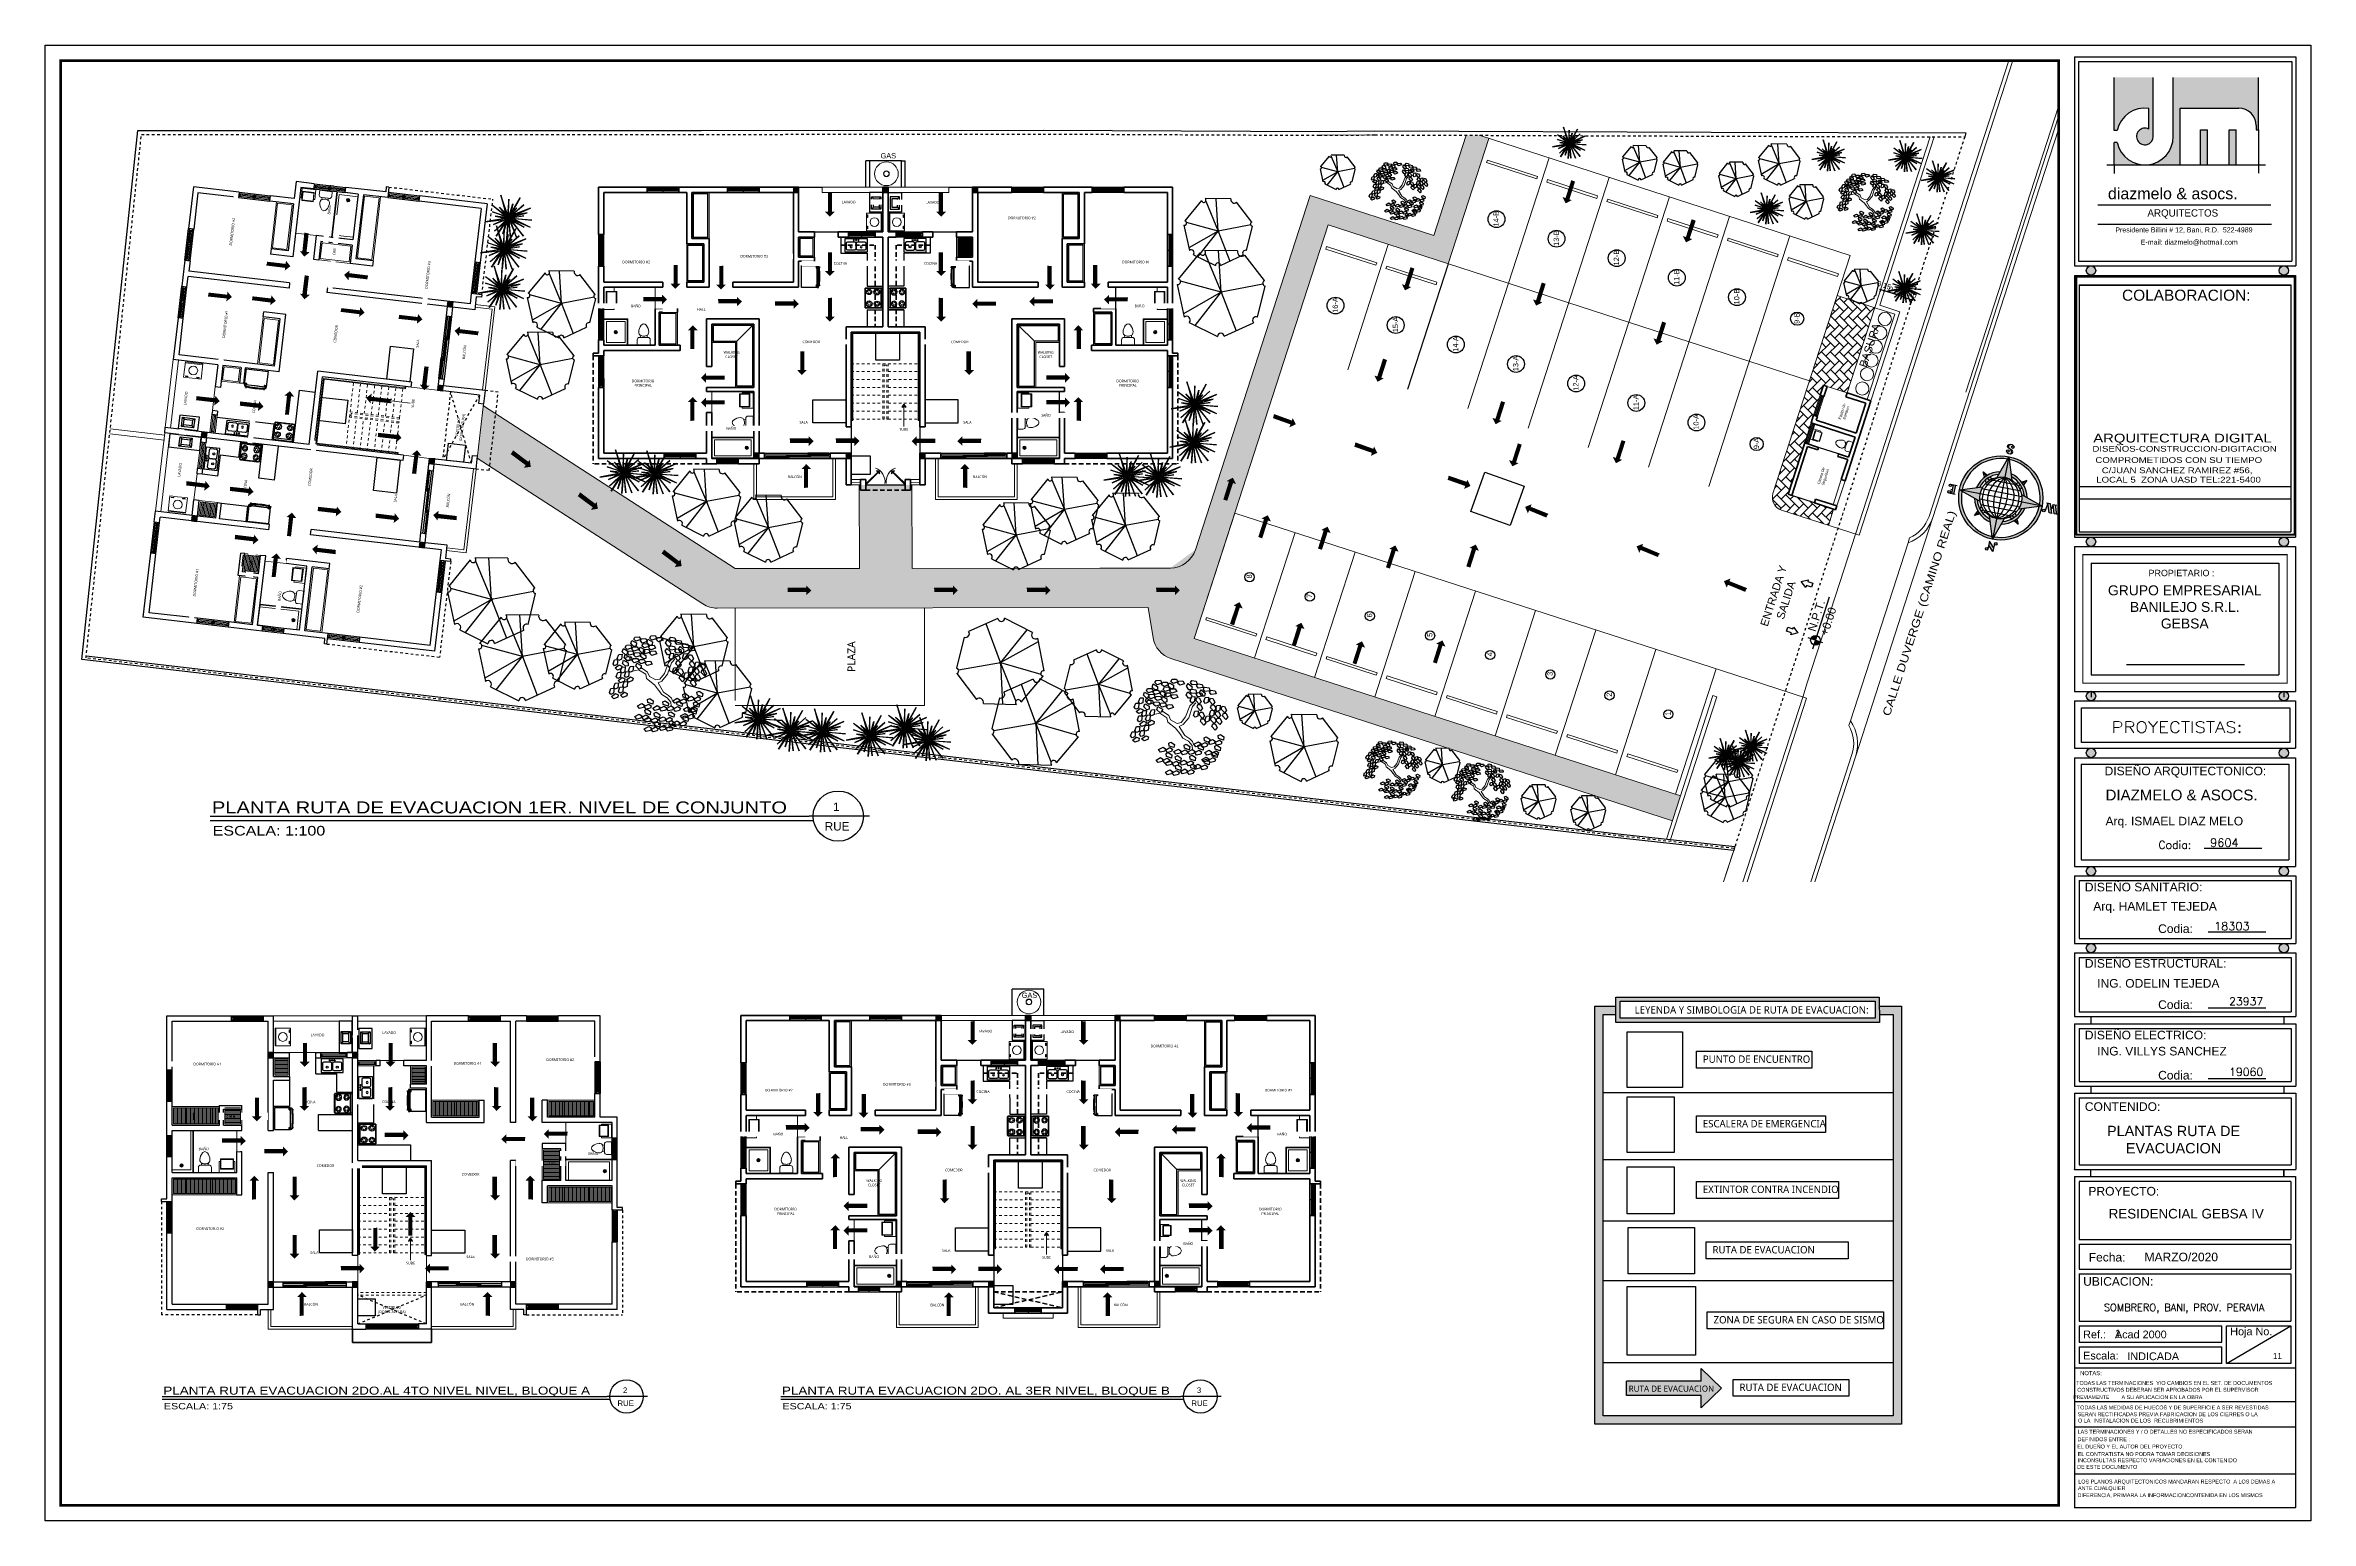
# Model space of a CAD drawing. Header units: feet. Extents: x 1019 to 2236, y -546 to 122.
# Drawn here: x 1054.3 to 1140.3, y -481.6 to -425.6 of the extents above; entities that cross this region are included whole.
import ezdxf
from ezdxf.enums import TextEntityAlignment as Align

# ---------------------------------------------------------------- set-up
doc = ezdxf.new("R2010")
doc.units = ezdxf.units.FT
doc.header["$LTSCALE"] = 0.05
doc.header["$MEASUREMENT"] = 0
for name, pattern in [('ACAD_ISO03W100', [30, 12, -18]), ('DASHDOT', [25.4, 12.7, -6.35, 0, -6.35]), ('DASHED2', [0.375, 0.25, -0.125]), ('HIDDEN', [9.525, 6.35, -3.175])]:
    doc.linetypes.add(name, pattern=pattern)
for name, color, linetype in [('1', 5, 'ACAD_ISO03W100'), ('BASE', 7, 'Continuous'), ('columna', 9, 'Continuous'), ('DIM', 10, 'Continuous'), ('HOJA', 7, 'Continuous'), ('MARCO', 1, 'Continuous'), ('MB3', 8, 'Continuous'), ('MUEBLES', 8, 'Continuous'), ('MUROS', 7, 'Continuous'), ('muross', 7, 'Continuous'), ('NORTE', 7, 'Continuous'), ('PERT-VENT', 8, 'Continuous'), ('PISO', 8, 'Continuous'), ('PISOS', 7, 'Continuous'), ('RELLENO', 8, 'Continuous'), ('SIMBOLOGIA', 6, 'Continuous'), ('Simbolos de evacuacion', 7, 'Continuous'), ('SOLAR', 2, 'DASHDOT'), ('TARGETA', 7, 'Continuous'), ('TARJETA2', 1, 'Continuous'), ('TEXTO', 2, 'Continuous'), ('textos', 7, 'Continuous'), ('TEXXT', 2, 'Continuous'), ('TXT', 2, 'Continuous'), ('VUELO', 8, 'HIDDEN')]:
    doc.layers.add(name, color=color, linetype=linetype)
for name, color, linetype, lineweight in [('A-GENM', 8, 'Continuous', 9), ('A-WALL', 7, 'Continuous', 25), ('arq-pisos', 251, 'Continuous', 5), ('closet', 8, 'Continuous', 5), ('COCINA', 8, 'Continuous', 25), ('Dimension', 7, 'Continuous', 5), ('escalera', 8, 'DASHED2', 0), ('FURN', 8, 'Continuous', 9), ('I-FURN', 8, 'Continuous', 0), ('MB', 8, 'Continuous', 20), ('None', 7, 'Continuous', 5), ('P-SANR-FIXT', 8, 'Continuous', 9), ('PLANTAS', 7, 'Continuous', 9), ('PUERTA', 8, 'Continuous', 9), ('ventana', 160, 'Continuous', 5)]:
    doc.layers.add(name, color=color, linetype=linetype, lineweight=lineweight)
doc.layers.add('cristal', color=7, linetype='Continuous', true_color=0x2424ff)
doc.layers.add('PLANTS', color=7, linetype='Continuous', true_color=0x005716)
doc.styles.add('ads', font='trebuc.ttf', dxfattribs={"height": 0.14})
doc.styles.add('DAMIAN', font='arial.ttf', dxfattribs={"height": 0.12})
doc.styles.add('DIMTEXT', font='arial.ttf')
doc.styles.add('ROMAND', font='arial.ttf')
doc.styles.add('RomanD_1', font='arial.ttf', dxfattribs={"height": 150})
doc.styles.get("Standard").update_dxf_attribs({"font": 'arial.ttf'})
doc.styles.add('TITTEXTM', font='romanc.shx')
doc.dimstyles.new('KEILY', dxfattribs={"dimtxt": 0.2, "dimasz": 0.06, "dimexe": 0.05, "dimexo": 0.2, "dimgap": 0.03, "dimtad": 1, "dimzin": 1, "dimdsep": 46, "dimtxsty": 'Standard', "dimblk": 'ARCHTICK', "dimcen": 2.5, "dimdle": 0.03, "dimclrd": 256, "dimclre": 256, "dimclrt": 7, "dimadec": 0, "dimazin": 0, "dimtfac": 1, "dimtmove": 2, "dimatfit": 3, "dimfxl": 0.2, "dimfxlon": 1, "dimtolj": 1, "dimtzin": 1, "dimarcsym": 0})
picture_1 = doc.add_image_def('image1.jpg', size_in_pixel=(300, 300))
picture_2 = doc.add_image_def('image2.jpg', size_in_pixel=(240, 283))
picture_3 = doc.add_image_def('image3.jpg', size_in_pixel=(500, 500))
picture_4 = doc.add_image_def('image4.jpg', size_in_pixel=(269, 187))
picture_5 = doc.add_image_def('image5.jpg', size_in_pixel=(300, 300))
pattern_1 = [(135, (856.79267, -132.22105), (-0.33941125, 5e-17), [0.72, -0.24]), (225, (856.62297, -132.05134), (-0.33941125, 5e-17), [0.72, -0.24])]

# ---------------------------------------------------------------- blocks, each defined once
blk = doc.blocks.new('A$C3F7E4FC5')
at = {"layer": 'Simbolos de evacuacion'}
h = blk.add_hatch(color=94, dxfattribs=at)
h.paths.add_polyline_path([(0.529, 1.476), (0.777, 1.476), (0.388, 1.873), (0, 1.476), (0.248, 1.476), (0.248, 0), (0.529, 0)])
h.paths.add_polyline_path([(0.304, 0.016), (0.304, 1.703), (0.489, 1.703), (0.489, 0.016)], flags=24)
at = {"layer": 'SIMBOLOGIA', "color": 94, "linetype": 'Continuous'}
for p, q in [((0.388, 1.873), (0, 1.476)), ((0.388, 1.873), (0.777, 1.476)), ((0.248, 1.476), (0, 1.476)), ((0.248, 1.476), (0.248, 0)), ((0.529, 1.476), (0.529, 0)), ((0.777, 1.476), (0.529, 1.476)), ((0.529, 0), (0.248, 0))]:
    blk.add_line(p, q, dxfattribs=at)
at = {"layer": 'TXT', "insert": (0.397, 0.046, 1.463), "char_height": 0.12115, "width": 32.52459, "attachment_point": 4, "rotation": 90, "style": 'ads'}
blk.add_mtext('RUTA DE EVACUACION', dxfattribs=at)
blk = doc.blocks.new('Arbol200')
at = {"color": 33, "linetype": 'Continuous'}
for p, q in [((-0.703, 0.327), (-0.864, 0.436)), ((-0.703, 0.427), (-0.856, 0.517)), ((-0.28, 0.372), (-0.703, 0.427)), ((-0.288, 0.254), (-0.703, 0.327)), ((-0.059, 0.136), (-0.288, 0.254)), ((0, 0.218), (-0.28, 0.372)), ((0, 0), (-0.059, 0.136)), ((0.093, 0.1), (0, 0.218)), ((0.093, 0.1), (0.373, 0.354)), ((0.178, -0.018), (0.339, 0.164)), ((0.339, 0.164), (0.474, 0.309)), ((0.373, 0.354), (0.457, 0.554)), ((0.457, 0.554), (0.534, 0.672)), ((0.474, 0.309), (0.551, 0.526)), ((0.534, 0.672), (0.618, 0.726)), ((0.551, 0.526), (0.678, 0.681)), ((0.678, 0.681), (0.822, 0.726)), ((-0.22, -0.345), (-0.339, -0.635)), ((-0.127, -0.399), (-0.237, -0.681)), ((-0.237, -0.681), (-0.17, -0.826)), ((-0.076, -0.254), (-0.22, -0.345)), ((0.017, -0.336), (-0.127, -0.399)), ((0, 0), (-0.076, -0.254)), ((0.178, -0.018), (0.017, -0.336))]:
    blk.add_line(p, q, dxfattribs=at)
at = {"layer": 'PLANTS', "linetype": 'Continuous'}
for p, q in [((-0.926, 1.555), (-0.808, 1.652)), ((-0.808, 1.652), (-0.703, 1.601)), ((-0.697, 1.644), (-0.579, 1.741)), ((-0.685, 1.556), (-0.697, 1.644)), ((-0.474, 1.69), (-0.58, 1.542)), ((-0.579, 1.741), (-0.474, 1.69)), ((0.091, 1.601), (0.15, 1.742)), ((0.15, 1.742), (0.267, 1.747)), ((0.267, 1.747), (0.243, 1.567)), ((0.294, 1.605), (0.335, 1.703)), ((0.335, 1.703), (0.423, 1.692)), ((0.423, 1.692), (0.486, 1.553)), ((0.489, 1.556), (0.548, 1.697)), ((0.548, 1.697), (0.665, 1.701)), ((0.665, 1.701), (0.641, 1.522)), ((0.692, 1.56), (0.733, 1.658)), ((0.733, 1.658), (0.821, 1.647)), ((0.752, 1.501), (0.81, 1.643)), ((0.81, 1.643), (0.927, 1.647)), ((0.821, 1.647), (0.884, 1.508)), ((0.927, 1.647), (0.903, 1.467)), ((-1.478, 0.877), (-1.373, 0.93)), ((-1.472, 0.725), (-1.478, 0.877)), ((-1.41, 1.113), (-1.305, 1.166)), ((-1.404, 0.961), (-1.41, 1.113)), ((-1.327, 0.917), (-1.404, 0.961)), ((-1.373, 0.93), (-1.32, 0.756)), ((-1.252, 0.993), (-1.327, 0.917)), ((-1.305, 1.166), (-1.252, 0.993)), ((-1.142, 0.919), (-0.962, 0.942)), ((-1.108, 0.807), (-1.142, 0.919)), ((-1.13, 1.083), (-1.012, 1.18)), ((-1.118, 0.995), (-1.13, 1.083)), ((-1.012, 0.982), (-1.118, 0.995)), ((-1.012, 1.18), (-0.906, 1.129)), ((-0.906, 1.129), (-1.012, 0.982)), ((-0.962, 0.942), (-0.9, 0.855)), ((-0.9, 0.855), (-0.956, 0.787)), ((-0.939, 1.391), (-0.759, 1.414)), ((-0.904, 1.279), (-0.939, 1.391)), ((-0.914, 1.468), (-0.926, 1.555)), ((-0.809, 1.454), (-0.914, 1.468)), ((-0.753, 1.259), (-0.904, 1.279)), ((-0.9, 1.172), (-0.782, 1.269)), ((-0.888, 1.084), (-0.9, 1.172)), ((-0.783, 1.07), (-0.888, 1.084)), ((-0.703, 1.601), (-0.809, 1.454)), ((-0.677, 1.218), (-0.783, 1.07)), ((-0.782, 1.269), (-0.677, 1.218)), ((-0.759, 1.414), (-0.697, 1.327)), ((-0.697, 1.327), (-0.753, 1.259)), ((-0.718, 1.209), (-0.538, 1.232)), ((-0.684, 1.097), (-0.718, 1.209)), ((-0.706, 1.374), (-0.588, 1.471)), ((-0.694, 1.286), (-0.706, 1.374)), ((-0.589, 1.272), (-0.694, 1.286)), ((-0.58, 1.542), (-0.685, 1.556)), ((-0.533, 1.077), (-0.684, 1.097)), ((-0.483, 1.419), (-0.589, 1.272)), ((-0.588, 1.471), (-0.483, 1.419)), ((-0.571, 0.82), (-0.452, 0.917)), ((-0.559, 0.732), (-0.571, 0.82)), ((-0.538, 1.232), (-0.477, 1.146)), ((-0.477, 1.146), (-0.533, 1.077)), ((-0.49, 1.091), (-0.31, 1.114)), ((-0.455, 0.979), (-0.49, 1.091)), ((-0.477, 1.463), (-0.359, 1.559)), ((-0.465, 1.375), (-0.477, 1.463)), ((-0.477, 1.256), (-0.359, 1.353)), ((-0.465, 1.168), (-0.477, 1.256)), ((-0.359, 1.361), (-0.465, 1.375)), ((-0.36, 1.154), (-0.465, 1.168)), ((-0.304, 0.959), (-0.455, 0.979)), ((-0.347, 0.866), (-0.453, 0.718)), ((-0.452, 0.917), (-0.347, 0.866)), ((-0.254, 1.301), (-0.36, 1.154)), ((-0.359, 1.559), (-0.253, 1.508)), ((-0.253, 1.508), (-0.359, 1.361)), ((-0.359, 1.353), (-0.254, 1.301)), ((-0.341, 0.909), (-0.223, 1.006)), ((-0.329, 0.821), (-0.341, 0.909)), ((-0.224, 0.807), (-0.329, 0.821)), ((-0.31, 1.114), (-0.248, 1.028)), ((-0.248, 1.028), (-0.304, 0.959)), ((-0.248, 1.345), (-0.13, 1.441)), ((-0.236, 1.257), (-0.248, 1.345)), ((-0.131, 1.243), (-0.236, 1.257)), ((-0.118, 0.954), (-0.224, 0.807)), ((-0.223, 1.006), (-0.118, 0.954)), ((-0.025, 1.39), (-0.131, 1.243)), ((-0.13, 1.441), (-0.025, 1.39)), ((0.143, 1.529), (0.091, 1.601)), ((0.243, 1.567), (0.143, 1.529)), ((0.269, 1.12), (0.328, 1.261)), ((0.321, 1.048), (0.269, 1.12)), ((0.409, 1.465), (0.294, 1.605)), ((0.321, 1.361), (0.361, 1.459)), ((0.436, 1.22), (0.321, 1.361)), ((0.421, 1.086), (0.321, 1.048)), ((0.328, 1.261), (0.445, 1.266)), ((0.361, 1.459), (0.449, 1.448)), ((0.486, 1.553), (0.409, 1.465)), ((0.445, 1.266), (0.421, 1.086)), ((0.513, 1.309), (0.436, 1.22)), ((0.449, 1.448), (0.513, 1.309)), ((0.472, 1.124), (0.513, 1.222)), ((0.587, 0.984), (0.472, 1.124)), ((0.541, 1.484), (0.489, 1.556)), ((0.499, 0.88), (0.539, 0.978)), ((0.614, 0.739), (0.499, 0.88)), ((0.513, 1.222), (0.601, 1.211)), ((0.539, 0.978), (0.627, 0.967)), ((0.641, 1.522), (0.541, 1.484)), ((0.583, 0.957), (0.641, 1.098)), ((0.635, 0.885), (0.583, 0.957)), ((0.664, 1.072), (0.587, 0.984)), ((0.601, 1.211), (0.664, 1.072)), ((0.691, 0.828), (0.614, 0.739)), ((0.627, 0.967), (0.691, 0.828)), ((0.734, 0.922), (0.635, 0.885)), ((0.641, 1.098), (0.758, 1.102)), ((0.808, 1.42), (0.692, 1.56)), ((0.719, 1.316), (0.76, 1.414)), ((0.834, 1.175), (0.719, 1.316)), ((0.758, 1.102), (0.734, 0.922)), ((0.804, 1.43), (0.752, 1.501)), ((0.76, 1.414), (0.848, 1.403)), ((0.785, 0.961), (0.826, 1.059)), ((0.901, 0.821), (0.785, 0.961)), ((0.903, 1.467), (0.804, 1.43)), ((0.884, 1.508), (0.808, 1.42)), ((0.812, 0.716), (0.853, 0.815)), ((0.826, 1.059), (0.914, 1.048)), ((0.911, 1.264), (0.834, 1.175)), ((0.848, 1.403), (0.911, 1.264)), ((0.853, 0.815), (0.941, 0.804)), ((0.977, 0.909), (0.901, 0.821)), ((0.914, 1.048), (0.977, 0.909)), ((0.955, 1.506), (0.995, 1.604)), ((1.07, 1.365), (0.955, 1.506)), ((0.982, 1.261), (1.022, 1.359)), ((1.097, 1.121), (0.982, 1.261)), ((0.995, 1.604), (1.083, 1.593)), ((1.015, 0.748), (1.073, 0.889)), ((1.022, 1.359), (1.11, 1.348)), ((1.059, 1.271), (1.118, 1.412)), ((1.111, 1.199), (1.059, 1.271)), ((1.147, 1.454), (1.07, 1.365)), ((1.073, 0.889), (1.19, 0.894)), ((1.083, 1.593), (1.147, 1.454)), ((1.173, 1.209), (1.097, 1.121)), ((1.11, 1.348), (1.173, 1.209)), ((1.211, 1.236), (1.111, 1.199)), ((1.118, 1.412), (1.235, 1.416)), ((1.19, 0.894), (1.166, 0.714)), ((1.235, 1.416), (1.211, 1.236)), ((1.218, 0.752), (1.258, 0.85)), ((1.258, 0.85), (1.346, 0.839)), ((1.262, 1.275), (1.303, 1.373)), ((1.377, 1.134), (1.262, 1.275)), ((1.289, 1.03), (1.329, 1.128)), ((1.404, 0.89), (1.289, 1.03)), ((1.303, 1.373), (1.391, 1.362)), ((1.321, 0.829), (1.38, 0.97)), ((1.373, 0.757), (1.321, 0.829)), ((1.329, 1.128), (1.418, 1.117)), ((1.346, 0.839), (1.409, 0.7)), ((1.454, 1.223), (1.377, 1.134)), ((1.38, 0.97), (1.497, 0.975)), ((1.391, 1.362), (1.454, 1.223)), ((1.481, 0.978), (1.404, 0.89)), ((1.418, 1.117), (1.481, 0.978)), ((1.497, 0.975), (1.473, 0.795)), ((1.524, 0.833), (1.565, 0.932)), ((1.639, 0.693), (1.524, 0.833)), ((1.565, 0.932), (1.653, 0.921)), ((1.653, 0.921), (1.716, 0.782)), ((-1.613, 0.378), (-1.509, 0.431)), ((-1.608, 0.225), (-1.613, 0.378)), ((-1.53, 0.182), (-1.608, 0.225)), ((-1.545, 0.614), (-1.441, 0.667)), ((-1.539, 0.462), (-1.545, 0.614)), ((-1.462, 0.418), (-1.539, 0.462)), ((-1.456, 0.257), (-1.53, 0.182)), ((-1.509, 0.431), (-1.456, 0.257)), ((-1.484, 0.116), (-1.393, 0.273)), ((-1.374, 0.075), (-1.484, 0.116)), ((-1.395, 0.681), (-1.472, 0.725)), ((-1.387, 0.493), (-1.462, 0.418)), ((-1.441, 0.667), (-1.387, 0.493)), ((-1.32, 0.756), (-1.395, 0.681)), ((-1.393, 0.273), (-1.287, 0.27)), ((-1.266, 0.184), (-1.374, 0.075)), ((-1.348, 0.615), (-1.258, 0.772)), ((-1.239, 0.575), (-1.348, 0.615)), ((-1.308, 0.423), (-1.204, 0.476)), ((-1.303, 0.271), (-1.308, 0.423)), ((-1.225, 0.227), (-1.303, 0.271)), ((-1.287, 0.27), (-1.266, 0.184)), ((-1.258, 0.772), (-1.152, 0.769)), ((-1.24, 0.66), (-1.136, 0.712)), ((-1.235, 0.507), (-1.24, 0.66)), ((-1.131, 0.683), (-1.239, 0.575)), ((-1.157, 0.463), (-1.235, 0.507)), ((-1.151, 0.302), (-1.225, 0.227)), ((-1.204, 0.476), (-1.151, 0.302)), ((-1.179, 0.161), (-1.088, 0.318)), ((-1.069, 0.121), (-1.179, 0.161)), ((-1.083, 0.539), (-1.157, 0.463)), ((-1.152, 0.769), (-1.131, 0.683)), ((-1.136, 0.712), (-1.083, 0.539)), ((-0.956, 0.787), (-1.108, 0.807)), ((-1.088, 0.318), (-0.982, 0.315)), ((-0.961, 0.229), (-1.069, 0.121)), ((-1.066, 0.438), (-0.886, 0.461)), ((-1.032, 0.326), (-1.066, 0.438)), ((-1.053, 0.602), (-0.935, 0.699)), ((-1.042, 0.514), (-1.053, 0.602)), ((-0.936, 0.501), (-1.042, 0.514)), ((-0.88, 0.305), (-1.032, 0.326)), ((-0.982, 0.315), (-0.961, 0.229)), ((-0.83, 0.648), (-0.936, 0.501)), ((-0.935, 0.699), (-0.83, 0.648)), ((-0.886, 0.461), (-0.824, 0.374)), ((-0.824, 0.374), (-0.88, 0.305)), ((-0.824, 0.691), (-0.706, 0.788)), ((-0.812, 0.603), (-0.824, 0.691)), ((-0.707, 0.589), (-0.812, 0.603)), ((-0.601, 0.737), (-0.707, 0.589)), ((-0.706, 0.788), (-0.601, 0.737)), ((-0.583, 0.655), (-0.403, 0.678)), ((-0.549, 0.544), (-0.583, 0.655)), ((-0.453, 0.718), (-0.559, 0.732)), ((-0.397, 0.523), (-0.549, 0.544)), ((-0.403, 0.678), (-0.341, 0.592)), ((-0.341, 0.592), (-0.397, 0.523)), ((0.667, 0.467), (0.726, 0.608)), ((0.719, 0.395), (0.667, 0.467)), ((0.701, -0.087), (0.76, 0.054)), ((0.819, 0.432), (0.719, 0.395)), ((0.726, 0.608), (0.843, 0.612)), ((0.76, 0.054), (0.877, 0.058)), ((0.927, 0.576), (0.812, 0.716)), ((0.843, 0.612), (0.819, 0.432)), ((0.877, 0.058), (0.853, -0.122)), ((0.87, 0.471), (0.911, 0.569)), ((0.985, 0.33), (0.87, 0.471)), ((0.897, 0.226), (0.938, 0.324)), ((1.012, 0.086), (0.897, 0.226)), ((0.904, -0.083), (0.945, 0.015)), ((0.911, 0.569), (0.999, 0.558)), ((1.004, 0.665), (0.927, 0.576)), ((0.938, 0.324), (1.026, 0.313)), ((0.941, 0.804), (1.004, 0.665)), ((0.945, 0.015), (1.033, 0.004)), ((1.062, 0.419), (0.985, 0.33)), ((0.999, 0.558), (1.062, 0.419)), ((1.089, 0.174), (1.012, 0.086)), ((1.067, 0.676), (1.015, 0.748)), ((1.026, 0.313), (1.089, 0.174)), ((1.033, 0.004), (1.096, -0.135)), ((1.166, 0.714), (1.067, 0.676)), ((1.091, -0.105), (1.149, 0.036)), ((1.133, 0.24), (1.192, 0.381)), ((1.185, 0.168), (1.133, 0.24)), ((1.149, 0.036), (1.266, 0.04)), ((1.285, 0.205), (1.185, 0.168)), ((1.192, 0.381), (1.309, 0.385)), ((1.333, 0.612), (1.218, 0.752)), ((1.266, 0.04), (1.242, -0.14)), ((1.244, 0.508), (1.285, 0.606)), ((1.36, 0.367), (1.244, 0.508)), ((1.285, 0.606), (1.373, 0.595)), ((1.309, 0.385), (1.285, 0.205)), ((1.409, 0.7), (1.333, 0.612)), ((1.336, 0.244), (1.377, 0.342)), ((1.451, 0.104), (1.336, 0.244)), ((1.436, 0.456), (1.36, 0.367)), ((1.363, -0.001), (1.403, 0.098)), ((1.473, 0.795), (1.373, 0.757)), ((1.373, 0.595), (1.436, 0.456)), ((1.377, 0.342), (1.465, 0.331)), ((1.403, 0.098), (1.491, 0.086)), ((1.528, 0.192), (1.451, 0.104)), ((1.455, 0.312), (1.514, 0.453)), ((1.507, 0.24), (1.455, 0.312)), ((1.465, 0.331), (1.528, 0.192)), ((1.491, 0.086), (1.555, -0.053)), ((1.607, 0.278), (1.507, 0.24)), ((1.514, 0.453), (1.631, 0.458)), ((1.551, 0.589), (1.591, 0.687)), ((1.666, 0.449), (1.551, 0.589)), ((1.591, 0.687), (1.679, 0.676)), ((1.631, 0.458), (1.607, 0.278)), ((1.716, 0.782), (1.639, 0.693)), ((1.658, 0.316), (1.699, 0.415)), ((1.773, 0.176), (1.658, 0.316)), ((1.743, 0.537), (1.666, 0.449)), ((1.679, 0.676), (1.743, 0.537)), ((1.685, 0.072), (1.725, 0.17)), ((1.8, -0.068), (1.685, 0.072)), ((1.699, 0.415), (1.787, 0.403)), ((1.725, 0.17), (1.813, 0.159)), ((1.85, 0.264), (1.773, 0.176)), ((1.787, 0.403), (1.85, 0.264)), ((1.877, 0.02), (1.8, -0.068)), ((1.813, 0.159), (1.877, 0.02)), ((-1.553, -0.335), (-1.463, -0.262)), ((-1.516, -0.483), (-1.553, -0.335)), ((-1.537, -0.09), (-1.446, -0.016)), ((-1.499, -0.238), (-1.537, -0.09)), ((-1.431, -0.51), (-1.516, -0.483)), ((-1.414, -0.264), (-1.499, -0.238)), ((-1.463, -0.262), (-1.374, -0.42)), ((-1.446, -0.016), (-1.357, -0.175)), ((-1.374, -0.42), (-1.431, -0.51)), ((-1.357, -0.175), (-1.414, -0.264)), ((-1.384, -0.644), (-1.293, -0.57)), ((-1.347, -0.792), (-1.384, -0.644)), ((-1.372, -0.564), (-1.316, -0.391)), ((-1.256, -0.58), (-1.372, -0.564)), ((-1.262, -0.818), (-1.347, -0.792)), ((-1.316, -0.391), (-1.212, -0.372)), ((-1.293, -0.57), (-1.205, -0.728)), ((-1.205, -0.728), (-1.262, -0.818)), ((-1.173, -0.452), (-1.256, -0.58)), ((-1.223, -0.553), (-1.132, -0.479)), ((-1.185, -0.701), (-1.223, -0.553)), ((-1.212, -0.372), (-1.173, -0.452)), ((-1.206, -0.308), (-1.116, -0.234)), ((-1.169, -0.456), (-1.206, -0.308)), ((-1.1, -0.727), (-1.185, -0.701)), ((-1.084, -0.482), (-1.169, -0.456)), ((-1.132, -0.479), (-1.043, -0.638)), ((-1.116, -0.234), (-1.027, -0.392)), ((-1.043, -0.638), (-1.1, -0.727)), ((-1.027, -0.392), (-1.084, -0.482)), ((-1.041, -0.782), (-0.986, -0.609)), ((-0.925, -0.798), (-1.041, -0.782)), ((-1.028, -0.471), (-0.937, -0.398)), ((-0.99, -0.619), (-1.028, -0.471)), ((-1.012, -0.226), (-0.921, -0.152)), ((-0.974, -0.374), (-1.012, -0.226)), ((-0.906, -0.646), (-0.99, -0.619)), ((-0.986, -0.609), (-0.882, -0.59)), ((-0.889, -0.4), (-0.974, -0.374)), ((-0.937, -0.398), (-0.849, -0.556)), ((-0.843, -0.67), (-0.925, -0.798)), ((-0.921, -0.152), (-0.832, -0.311)), ((-0.849, -0.556), (-0.906, -0.646)), ((-0.832, -0.311), (-0.889, -0.4)), ((-0.882, -0.59), (-0.843, -0.67)), ((-0.846, -0.7), (-0.791, -0.527)), ((-0.731, -0.716), (-0.846, -0.7)), ((-0.842, -0.78), (-0.751, -0.706)), ((-0.804, -0.928), (-0.842, -0.78)), ((-0.791, -0.527), (-0.687, -0.508)), ((-0.751, -0.706), (-0.663, -0.864)), ((-0.648, -0.588), (-0.731, -0.716)), ((-0.687, -0.508), (-0.648, -0.588)), ((-0.639, -0.562), (-0.548, -0.489)), ((-0.601, -0.71), (-0.639, -0.562)), ((-0.63, -0.798), (-0.539, -0.724)), ((-0.593, -0.946), (-0.63, -0.798)), ((-0.622, -0.317), (-0.531, -0.243)), ((-0.584, -0.465), (-0.622, -0.317)), ((-0.516, -0.736), (-0.601, -0.71)), ((-0.499, -0.491), (-0.584, -0.465)), ((-0.548, -0.489), (-0.459, -0.647)), ((-0.539, -0.724), (-0.451, -0.883)), ((-0.531, -0.243), (-0.442, -0.402)), ((-0.459, -0.647), (-0.516, -0.736)), ((-0.442, -0.402), (-0.499, -0.491)), ((-0.457, -0.791), (-0.401, -0.618)), ((-0.341, -0.807), (-0.457, -0.791)), ((-0.401, -0.618), (-0.297, -0.599)), ((-0.258, -0.679), (-0.341, -0.807)), ((-0.297, -0.599), (-0.258, -0.679)), ((0.753, -0.159), (0.701, -0.087)), ((0.853, -0.122), (0.753, -0.159)), ((1.019, -0.223), (0.904, -0.083)), ((0.931, -0.328), (0.971, -0.229)), ((1.046, -0.468), (0.931, -0.328)), ((0.971, -0.229), (1.059, -0.24)), ((1.096, -0.135), (1.019, -0.223)), ((1.123, -0.379), (1.046, -0.468)), ((1.059, -0.24), (1.123, -0.379)), ((1.143, -0.177), (1.091, -0.105)), ((1.242, -0.14), (1.143, -0.177)), ((1.294, -0.101), (1.334, -0.003)), ((1.409, -0.241), (1.294, -0.101)), ((1.321, -0.346), (1.361, -0.247)), ((1.436, -0.486), (1.321, -0.346)), ((1.334, -0.003), (1.422, -0.014)), ((1.361, -0.247), (1.449, -0.259)), ((1.478, -0.141), (1.363, -0.001)), ((1.485, -0.153), (1.409, -0.241)), ((1.422, -0.014), (1.485, -0.153)), ((1.512, -0.398), (1.436, -0.486)), ((1.449, -0.259), (1.512, -0.398)), ((1.555, -0.053), (1.478, -0.141)), ((-1.401, -0.889), (-1.31, -0.815)), ((-1.363, -1.037), (-1.401, -0.889)), ((-1.278, -1.063), (-1.363, -1.037)), ((-1.31, -0.815), (-1.221, -0.974)), ((-1.221, -0.974), (-1.278, -1.063)), ((-1.219, -1.118), (-1.164, -0.945)), ((-1.103, -1.134), (-1.219, -1.118)), ((-1.164, -0.945), (-1.059, -0.926)), ((-1.021, -1.006), (-1.103, -1.134)), ((-1.059, -0.926), (-1.021, -1.006)), ((-1.054, -1.134), (-0.963, -1.06)), ((-1.016, -1.282), (-1.054, -1.134)), ((-1.037, -0.889), (-0.946, -0.815)), ((-0.999, -1.037), (-1.037, -0.889)), ((-0.931, -1.308), (-1.016, -1.282)), ((-0.915, -1.063), (-0.999, -1.037)), ((-0.963, -1.06), (-0.874, -1.219)), ((-0.946, -0.815), (-0.857, -0.973)), ((-0.874, -1.219), (-0.931, -1.308)), ((-0.857, -0.973), (-0.915, -1.063)), ((-0.872, -1.363), (-0.817, -1.19)), ((-0.756, -1.379), (-0.872, -1.363)), ((-0.859, -1.025), (-0.768, -0.951)), ((-0.821, -1.173), (-0.859, -1.025)), ((-0.736, -1.199), (-0.821, -1.173)), ((-0.817, -1.19), (-0.712, -1.171)), ((-0.72, -0.954), (-0.804, -0.928)), ((-0.768, -0.951), (-0.679, -1.11)), ((-0.674, -1.251), (-0.756, -1.379)), ((-0.679, -1.11), (-0.736, -1.199)), ((-0.663, -0.864), (-0.72, -0.954)), ((-0.712, -1.171), (-0.674, -1.251)), ((-0.677, -1.254), (-0.622, -1.081)), ((-0.561, -1.27), (-0.677, -1.254)), ((-0.666, -1.369), (-0.485, -1.352)), ((-0.635, -1.482), (-0.666, -1.369)), ((-0.647, -1.043), (-0.556, -0.97)), ((-0.609, -1.191), (-0.647, -1.043)), ((-0.485, -1.507), (-0.635, -1.482)), ((-0.622, -1.081), (-0.517, -1.062)), ((-0.524, -1.218), (-0.609, -1.191)), ((-0.508, -0.972), (-0.593, -0.946)), ((-0.479, -1.142), (-0.561, -1.27)), ((-0.556, -0.97), (-0.467, -1.128)), ((-0.467, -1.128), (-0.524, -1.218)), ((-0.517, -1.062), (-0.479, -1.142)), ((-0.451, -0.883), (-0.508, -0.972)), ((-0.485, -1.352), (-0.426, -1.44)), ((-0.426, -1.44), (-0.485, -1.507)), ((-0.465, -1.272), (-0.41, -1.099)), ((-0.349, -1.288), (-0.465, -1.272)), ((-0.448, -1.483), (-0.267, -1.466)), ((-0.418, -1.596), (-0.448, -1.483)), ((-0.267, -1.621), (-0.418, -1.596)), ((-0.41, -1.099), (-0.305, -1.08)), ((-0.267, -1.16), (-0.349, -1.288)), ((-0.327, -0.888), (-0.146, -0.871)), ((-0.296, -1.001), (-0.327, -0.888)), ((-0.305, -1.08), (-0.267, -1.16)), ((-0.146, -1.026), (-0.296, -1.001)), ((-0.271, -1.402), (-0.246, -1.298)), ((-0.135, -1.522), (-0.271, -1.402)), ((-0.267, -1.466), (-0.209, -1.554)), ((-0.209, -1.554), (-0.267, -1.621)), ((-0.246, -1.298), (-0.157, -1.295)), ((-0.242, -1.169), (-0.061, -1.152)), ((-0.212, -1.282), (-0.242, -1.169)), ((-0.061, -1.307), (-0.212, -1.282)), ((-0.157, -1.295), (-0.073, -1.423)), ((-0.146, -0.871), (-0.087, -0.959)), ((-0.087, -0.959), (-0.146, -1.026)), ((-0.073, -1.423), (-0.135, -1.522)), ((-0.109, -1.002), (0.072, -0.985)), ((-0.079, -1.115), (-0.109, -1.002)), ((0.072, -1.14), (-0.079, -1.115)), ((-0.061, -1.152), (-0.003, -1.24)), ((-0.003, -1.24), (-0.061, -1.307)), ((-0.024, -1.283), (0.156, -1.266)), ((0.006, -1.396), (-0.024, -1.283)), ((0.157, -1.421), (0.006, -1.396)), ((0.068, -0.921), (0.093, -0.817)), ((0.204, -1.041), (0.068, -0.921)), ((0.072, -0.985), (0.13, -1.073)), ((0.13, -1.073), (0.072, -1.14)), ((0.093, -0.817), (0.182, -0.814)), ((0.153, -1.202), (0.178, -1.099)), ((0.289, -1.322), (0.153, -1.202)), ((0.156, -1.266), (0.215, -1.355)), ((0.215, -1.355), (0.157, -1.421)), ((0.178, -1.099), (0.266, -1.096)), ((0.182, -0.814), (0.266, -0.942)), ((0.266, -0.942), (0.204, -1.041)), ((0.258, -0.988), (0.438, -0.97)), ((0.288, -1.1), (0.258, -0.988)), ((0.266, -1.096), (0.351, -1.223)), ((0.439, -1.126), (0.288, -1.1)), ((0.351, -1.223), (0.289, -1.322)), ((0.368, -1.296), (0.549, -1.279)), ((0.398, -1.409), (0.368, -1.296)), ((0.549, -1.434), (0.398, -1.409)), ((0.438, -0.97), (0.497, -1.059)), ((0.497, -1.059), (0.439, -1.126)), ((0.475, -1.102), (0.656, -1.085)), ((0.506, -1.215), (0.475, -1.102)), ((0.656, -1.24), (0.506, -1.215)), ((0.549, -1.279), (0.607, -1.367)), ((0.607, -1.367), (0.549, -1.434)), ((0.586, -1.41), (0.766, -1.393)), ((0.616, -1.523), (0.586, -1.41)), ((0.767, -1.549), (0.616, -1.523)), ((0.653, -1.02), (0.677, -0.917)), ((0.789, -1.141), (0.653, -1.02)), ((0.656, -1.085), (0.715, -1.173)), ((0.715, -1.173), (0.656, -1.24)), ((0.677, -0.917), (0.766, -0.914)), ((0.763, -1.329), (0.788, -1.226)), ((0.899, -1.449), (0.763, -1.329)), ((0.766, -0.914), (0.85, -1.042)), ((0.766, -1.393), (0.825, -1.482)), ((0.825, -1.482), (0.767, -1.549)), ((0.788, -1.226), (0.876, -1.223)), ((0.85, -1.042), (0.789, -1.141)), ((0.876, -1.223), (0.961, -1.35)), ((0.961, -1.35), (0.899, -1.449))]:
    blk.add_line(p, q, dxfattribs=at)
blk = doc.blocks.new('ARBOL4')
at = {"layer": 'PLANTS'}
for p, q in [((-0.215225, 0.439234), (-0.445698, 0.173788)), ((-0.172006, 0.430212), (0, 0)), ((0.18998, 0.442934), (-0.157772, 0.457476)), ((0.465439, 0.126688), (0.258534, 0.409628)), ((-0.474293, 0.087687), (-0.409359, -0.263952)), ((0, 0), (0.381619, 0.241316)), ((0.392021, -0.274733), (0.48214, 0.055782)), ((0, 0), (-0.436626, -0.116299)), ((-0.37373, -0.251589), (0, 0)), ((0, 0), (-0.030926, -0.456175)), ((0.410256, -0.207857), (0, 0)), ((0, 0), (0.311329, -0.356352)), ((-0.375843, -0.309965), (-0.049034, -0.484529)), ((0.011921, -0.485418), (0.345337, -0.341692))]:
    blk.add_line(p, q, dxfattribs=at)
for centre, radius, start, end in [((-0.189074, 0.45647), 0.031319, 213.386078, 1.840691), ((0.228399, 0.434803), 0.03927, 168.050674, 320.127319), ((-0.47347, 0.135212), 0.047533, 269.007996, 54.248581), ((0, 0), 0.01, 0, 180), ((0.474388, 0.091377), 0.036427, 104.220505, 282.287354), ((0, 0), 0.01, 180, 0), ((-0.383672, -0.280455), 0.030531, 284.858551, 147.280869), ((-0.018543, -0.484042), 0.030495, 357.413361, 180.915833), ((0.371318, -0.310052), 0.04094, 59.622765, 230.608597)]:
    blk.add_arc(centre, radius, start, end, dxfattribs=at)
blk = doc.blocks.new('T36')
at = {"color": 86, "linetype": 'Continuous'}
for p, q in [((-0.003, -0.009), (-0.054, 0.472)), ((-0.054, 0.472), (-0.003, 0.092)), ((-0.003, -0.009), (0.098, 0.472)), ((-0.003, 0.092), (0.098, 0.472)), ((-0.003, -0.009), (-0.46, 0.143)), ((-0.46, 0.143), (-0.13, 0.041)), ((-0.003, -0.009), (-0.333, 0.244)), ((-0.333, 0.244), (-0.029, 0.016)), ((-0.003, -0.009), (-0.308, 0.016)), ((-0.308, 0.016), (-0.079, 0.016)), ((-0.003, -0.009), (-0.294, 0.392)), ((-0.294, 0.392), (-0.079, 0.067)), ((-0.003, -0.009), (-0.232, 0.117)), ((-0.232, 0.117), (-0.13, 0.041)), ((-0.003, -0.009), (-0.181, 0.345)), ((-0.181, 0.345), (-0.083, 0.101)), ((-0.003, -0.009), (-0.105, 0.295)), ((-0.105, 0.295), (-0.011, 0.059)), ((-0.003, -0.009), (0.307, 0.369)), ((-0.003, -0.009), (0.123, 0.345)), ((-0.003, -0.009), (0.377, 0.244)), ((-0.003, -0.009), (0.402, 0.117)), ((-0.003, -0.009), (0.427, 0.041)), ((0.377, 0.244), (0.047, 0.041)), ((0.402, 0.117), (0.047, 0.016)), ((0.427, 0.041), (0.047, -0.009)), ((0.307, 0.369), (0.053, 0.08)), ((0.123, 0.345), (0.053, 0.08)), ((-0.003, -0.009), (-0.434, -0.263)), ((-0.434, -0.263), (-0.089, -0.09)), ((-0.003, -0.009), (-0.384, -0.085)), ((-0.384, -0.085), (-0.059, -0.042)), ((-0.003, -0.009), (-0.181, -0.39)), ((-0.003, -0.009), (-0.181, -0.238)), ((-0.181, -0.238), (-0.059, -0.042)), ((-0.029, -0.085), (-0.181, -0.39)), ((-0.003, -0.009), (-0.054, -0.364)), ((-0.054, -0.364), (-0.029, -0.085)), ((-0.003, -0.009), (0.183, -0.472)), ((-0.003, -0.009), (0.427, -0.187)), ((-0.003, -0.009), (0.022, -0.288)), ((-0.003, -0.009), (0.351, -0.06)), ((-0.003, -0.009), (0.199, -0.288)), ((-0.003, -0.009), (0.326, -0.238)), ((0.022, -0.288), (0.022, -0.085)), ((0.199, -0.288), (0.047, -0.06)), ((0.183, -0.472), (0.047, -0.085)), ((0.351, -0.06), (0.073, -0.035)), ((0.427, -0.187), (0.098, -0.06)), ((0.098, -0.06), (0.326, -0.238))]:
    blk.add_line(p, q, dxfattribs=at)
blk = doc.blocks.new('Arbol222')
at = {"layer": 'PLANTS', "lineweight": 15, "xscale": 1.5, "yscale": 1.5, "zscale": 1.5}
blk.add_blockref('T36', (0.005, 0.014), dxfattribs=at)
blk = doc.blocks.new('bath_sink_6127 - bath_sink_6127-542651-Nivel 1')
at = {"layer": 'I-FURN'}
for p, q in [((0.395, 0.244), (-0.005, 0.244)), ((-0.005, 0.244), (-0.005, -0.245)), ((0.025, -0.234), (0.025, 0.233)), ((0.025, 0.233), (0.369, 0.233)), ((0.293, 0.244), (0.293, 0.4)), ((0.369, 0.233), (0.369, -0.234)), ((0.395, -0.245), (0.395, 0.244)), ((-0.1, -0.448), (0.293, -0.448)), ((-0.005, -0.245), (0.395, -0.245)), ((0.369, -0.234), (0.025, -0.234)), ((0.293, -0.448), (0.293, -0.245))]:
    blk.add_line(p, q, dxfattribs=at)
blk = doc.blocks.new('Toilet_-_Tank_-_3D_4840 - 17_ High_ Seat Not Visible-536545-Nivel 1')
at = {"layer": 'P-SANR-FIXT'}
for p, q in [((0.248, 0.489), (-0.248, 0.489)), ((-0.248, 0.489), (-0.248, 0.298)), ((-0.159, 0.21), (-0.123, 0.21)), ((-0.123, 0.21), (-0.132, 0.127)), ((-0.123, 0.21), (0.123, 0.21)), ((0.132, 0.127), (0.123, 0.21)), ((0.123, 0.21), (0.159, 0.21)), ((0.248, 0.298), (0.248, 0.489))]:
    blk.add_line(p, q, dxfattribs=at)
for centre, radius, start, end in [((-0.159, 0.298), 0.0889, 180, 270), ((-0.023, 0.008), 0.167, 151.05961, 182.70905), ((-0.083, 0.041), 0.0995, 119.89806, 151.05961), ((0, -0.104), 0.266, 90.10194, 119.89806), ((0, -0.104), 0.266, 60.10194, 89.89806), ((0.083, 0.041), 0.0995, 28.94039, 60.10194), ((0.159, 0.298), 0.0889, 270, 360), ((0.023, 0.008), 0.167, 357.29095, 28.94039), ((0.25, 0.021), 0.441, 182.70905, 218.50584), ((0.011, -0.169), 0.136, 218.50584, 265.21903), ((-0.011, -0.169), 0.136, 274.78097, 321.49416), ((-0.25, 0.021), 0.441, 321.49416, 357.29095)]:
    blk.add_arc(centre, radius, start, end, dxfattribs=at)
blk = doc.blocks.new('Shower_Stall_9385 - 1-684532-Nivel 1')
at = {"layer": 'P-SANR-FIXT'}
for p, q in [((-0.576, 0.533), (0.424, 0.533)), ((-0.576, -0.381), (-0.576, 0.533)), ((0.424, 0.508), (-0.551, 0.508)), ((-0.551, -0.381), (-0.551, 0.508)), ((-0.475, -0.279), (-0.475, 0.432)), ((-0.475, 0.432), (0.322, 0.432)), ((-0.121, 0.108), (-0.032, 0.108)), ((-0.032, 0.099), (-0.121, 0.099)), ((-0.121, 0.081), (-0.032, 0.081)), ((-0.032, 0.072), (-0.121, 0.072)), ((-0.121, 0.053), (-0.032, 0.053)), ((-0.032, 0.044), (-0.121, 0.044)), ((0.322, 0.432), (0.322, -0.279)), ((-0.576, -0.381), (-0.551, -0.381)), ((-0.551, -0.381), (0.398, -0.381)), ((0.322, -0.279), (-0.475, -0.279))]:
    blk.add_line(p, q, dxfattribs=at)
for centre, radius, start, end in [((-0.076, 0.076), 0.0635, 360, 180), ((-0.076, 0.076), 0.0635, 0, 180), ((-0.076, 0.076), 0.0635, 180, 360), ((-0.076, 0.076), 0.0635, 180, 360), ((-0.121, 0.103), 0.00444, 90, 270), ((-0.121, 0.076), 0.00444, 90, 270), ((-0.121, 0.049), 0.00444, 90, 270), ((-0.032, 0.103), 0.00444, 270, 90), ((-0.032, 0.076), 0.00444, 270, 90), ((-0.032, 0.049), 0.00444, 270, 90), ((0.398, -0.356), 0.0254, 270, 360)]:
    blk.add_arc(centre, radius, start, end, dxfattribs=at)
blk = doc.blocks.new('bath_sink_6127 - bath_sink_6127-V2-Nivel 1')
at = {"layer": 'I-FURN'}
for p, q in [((0.293, 0.297), (-0.127, 0.297)), ((-0.127, 0.297), (-0.127, -0.29)), ((0.395, 0.244), (-0.005, 0.244)), ((-0.005, 0.244), (-0.005, -0.245)), ((0.025, -0.234), (0.025, 0.233)), ((0.025, 0.233), (0.369, 0.233)), ((0.293, 0.244), (0.293, 0.297)), ((0.369, 0.233), (0.369, -0.234)), ((0.395, -0.245), (0.395, 0.244)), ((0.293, -0.29), (-0.127, -0.29)), ((-0.005, -0.245), (0.395, -0.245)), ((0.369, -0.234), (0.025, -0.234)), ((0.293, -0.29), (0.293, -0.245))]:
    blk.add_line(p, q, dxfattribs=at)
blk = doc.blocks.new('A$C285A50AC')
at = {"layer": 'MUEBLES'}
for p, q in [((0.001, 0.69, -0.889), (0, 0.029, -0.889)), ((0, 0.029, -0.889), (0.762, 0.028, -0.889)), ((0.001, 0.69), (0.001, 0.639)), ((0.763, 0.688), (0.001, 0.69)), ((0.763, 0.688, -0.889), (0.001, 0.69, -0.889)), ((0.001, 0.639), (0.763, 0.637)), ((0.762, 0.028, -0.889), (0.763, 0.688, -0.889)), ((0.763, 0.637), (0.763, 0.688))]:
    blk.add_line(p, q, dxfattribs=at)
at = {"layer": 'MUEBLES', "color": 8}
for p, q in [((0.12, 0.505, 0.003), (0.054, 0.543, 0.003)), ((0.12, 0.467, 0.003), (0.054, 0.429, 0.003)), ((0.12, 0.2, 0.003), (0.065, 0.232, 0.003)), ((0.12, 0.162, 0.003), (0.065, 0.131, 0.003)), ((0.153, 0.143, 0.003), (0.152, 0.08, 0.003)), ((0.153, 0.524, 0.003), (0.153, 0.6, 0.003)), ((0.153, 0.448, 0.003), (0.153, 0.372, 0.003)), ((0.153, 0.219, 0.003), (0.153, 0.283, 0.003)), ((0.186, 0.505, 0.003), (0.252, 0.543, 0.003)), ((0.186, 0.467, 0.003), (0.252, 0.429, 0.003)), ((0.186, 0.2, 0.003), (0.241, 0.232, 0.003)), ((0.186, 0.162, 0.003), (0.241, 0.13, 0.003)), ((0.577, 0.2, 0.003), (0.511, 0.238, 0.003)), ((0.577, 0.162, 0.003), (0.511, 0.124, 0.003)), ((0.577, 0.466, 0.003), (0.522, 0.435, 0.003)), ((0.577, 0.504, 0.003), (0.523, 0.536, 0.003)), ((0.61, 0.523, 0.003), (0.611, 0.587, 0.003)), ((0.61, 0.447, 0.003), (0.61, 0.384, 0.003)), ((0.61, 0.219, 0.003), (0.61, 0.295, 0.003)), ((0.61, 0.142, 0.003), (0.61, 0.066, 0.003)), ((0.643, 0.504, 0.003), (0.698, 0.536, 0.003)), ((0.643, 0.466, 0.003), (0.698, 0.434, 0.003)), ((0.643, 0.199, 0.003), (0.709, 0.237, 0.003)), ((0.643, 0.161, 0.003), (0.709, 0.123, 0.003))]:
    blk.add_line(p, q, dxfattribs=at)
at = {"layer": 'MUEBLES', "extrusion": (-0.001805, -0.999998, 0)}
for p, q in [((0.063, 0.027, -0.622), (0.698, 0.025, -0.622)), ((0.063, 0.027, -0.102), (0.698, 0.025, -0.102))]:
    blk.add_line(p, q, dxfattribs=at)
at = {"layer": 'MUEBLES'}
for centre, radius in [((0.153, 0.486, 0.003), 0.114), ((0.153, 0.181, 0.003), 0.102), ((0.61, 0.181, 0.003), 0.114), ((0.61, 0.485, 0.003), 0.102)]:
    blk.add_circle(centre, radius, dxfattribs=at)
at = {"layer": 'MUEBLES', "color": 8, "extrusion": (-0.001805, -0.999998, 0)}
for centre in [(0.089, -0.038, -0.027), (0.216, -0.038, -0.027), (0.381, -0.038, -0.027), (0.546, -0.038, -0.027), (0.673, -0.038, -0.027)]:
    blk.add_circle(centre, 0.0254, dxfattribs=at)
at = {"layer": 'MUEBLES'}
for points in [[(0, 0.029), (0.001, 0.639), (0.763, 0.637), (0.762, 0.028)], [(0.001, 0.69, 0.254), (0.001, 0.639, 0.254), (0.763, 0.637, 0.254), (0.763, 0.688, 0.254)]]:
    blk.add_3dface(points, dxfattribs=at)
at = {"layer": 'MUEBLES', "color": 8}
for points in [[(0.025, 0.027, -0.076), (0.025, 0.027, -0.533), (0.737, 0.025, -0.533), (0.737, 0.025, -0.076)], [(0.025, 0.027, -0.597), (0.025, 0.027, -0.851), (0.737, 0.025, -0.851), (0.737, 0.025, -0.597)]]:
    blk.add_3dface(points, dxfattribs=at)
blk = doc.blocks.new('A$C2C3967B4')
at = {"layer": 'COCINA'}
for p, q in [((0.838, 0.52), (0, 0.52)), ((0, 0.52), (0, 0)), ((0.051, 0.342), (0.051, 0.119)), ((0.356, 0.393), (0.102, 0.393)), ((0.102, 0.068), (0.356, 0.068)), ((0.406, 0.119), (0.406, 0.342)), ((0.432, 0.342), (0.432, 0.119)), ((0.737, 0.393), (0.483, 0.393)), ((0.483, 0.068), (0.737, 0.068)), ((0.787, 0.119), (0.787, 0.342)), ((0.838, 0), (0.838, 0.52)), ((0, 0), (0.838, 0))]:
    blk.add_line(p, q, dxfattribs=at)
for centre, radius in [((0.229, 0.202), 0.0381), ((0.33, 0.456), 0.0201), ((0.419, 0.456), 0.0201), ((0.508, 0.456), 0.0201), ((0.61, 0.202), 0.0381)]:
    blk.add_circle(centre, radius, dxfattribs=at)
for centre, start, end in [((0.102, 0.342), 90, 180), ((0.102, 0.119), 180, 270), ((0.356, 0.342), 0, 90), ((0.356, 0.119), 270, 0), ((0.483, 0.342), 90, 180), ((0.483, 0.119), 180, 270), ((0.737, 0.342), 0, 90), ((0.737, 0.119), 270, 0)]:
    blk.add_arc(centre, 0.0508, start, end, dxfattribs=at)
blk = doc.blocks.new('A$C007B5363')
at = {"layer": 'COCINA'}
for p, q in [((0, 0.829), (0.594, 0.829)), ((0, 0), (0, 0.829)), ((0.594, 0), (0, 0)), ((0.551, 0.816), (0.551, 0.752)), ((0.551, 0.076), (0.551, 0.013)), ((0.621, 0.822), (0.557, 0.822)), ((0.557, 0.746), (0.582, 0.746)), ((0.582, 0.083), (0.557, 0.083)), ((0.557, 0.006), (0.621, 0.006)), ((0.589, 0.752), (0.589, 0.778)), ((0.589, 0.051), (0.589, 0.076)), ((0.594, 0.829), (0.601, 0.829)), ((0.594, 0.822), (0.594, 0.829)), ((0.594, 0.045), (0.594, 0.784)), ((0.594, 0), (0.594, 0.006)), ((0.594, 0), (0.601, 0)), ((0.595, 0.784), (0.621, 0.784)), ((0.621, 0.044), (0.595, 0.044)), ((0.601, 0.829), (0.601, 0.822)), ((0.645, 0.829), (0.601, 0.829)), ((0.601, 0.784), (0.601, 0.044)), ((0.601, 0.006), (0.601, 0)), ((0.601, 0), (0.645, 0)), ((0.627, 0.791), (0.627, 0.816)), ((0.627, 0.013), (0.627, 0.038)), ((0.649, 0.778), (0.671, 0.778)), ((0.671, 0.051), (0.649, 0.051)), ((0.671, 0.74), (0.651, 0.74)), ((0.651, 0.089), (0.671, 0.089)), ((0.654, 0.702), (0.671, 0.702)), ((0.671, 0.127), (0.654, 0.127)), ((0.671, 0.778), (0.698, 0.778)), ((0.671, 0.74), (0.671, 0.778)), ((0.671, 0.74), (0.671, 0.778)), ((0.698, 0.74), (0.671, 0.74)), ((0.671, 0.74), (0.671, 0.702)), ((0.671, 0.702), (0.671, 0.74)), ((0.671, 0.127), (0.671, 0.089)), ((0.671, 0.089), (0.671, 0.127)), ((0.671, 0.089), (0.698, 0.089)), ((0.671, 0.051), (0.671, 0.089)), ((0.671, 0.051), (0.671, 0.089)), ((0.698, 0.051), (0.671, 0.051)), ((0.699, 0.74), (0.699, 0.778)), ((0.699, 0.051), (0.699, 0.089))]:
    blk.add_line(p, q, dxfattribs=at)
for centre, radius, start, end in [((0.557, 0.816), 0.00635, 90, 180), ((0.557, 0.752), 0.00635, 180, 270), ((0.557, 0.076), 0.00635, 90, 180), ((0.557, 0.013), 0.00635, 180, 270), ((0.582, 0.752), 0.00635, 270, 360), ((0.582, 0.076), 0.00635, 360, 90), ((0.595, 0.778), 0.00635, 90, 180), ((0.595, 0.051), 0.00635, 180, 270), ((0.621, 0.816), 0.00635, 360, 90), ((0.621, 0.791), 0.00635, 270, 360), ((0.621, 0.038), 0.00635, 360, 90), ((0.621, 0.013), 0.00635, 270, 360), ((-3.851, 0.414), 4.515, 354.73513, 5.26487), ((-3.079, 0.414), 3.761, 355.61817, 4.38183), ((-1.675, 0.414), 2.373, 352.11514, 7.88486)]:
    blk.add_arc(centre, radius, start, end, dxfattribs=at)
blk = doc.blocks.new('PUERTA DOBLE')
at = {"layer": 'PUERTA'}
for p, q in [((957.16, -2898.55), (957.82, -2897.9)), ((957.84, -2897.92), (957.19, -2898.58)), ((957.67, -2897.9), (957.85, -2898.07)), ((957.69, -2897.95), (957.71, -2897.93)), ((957.69, -2897.95), (957.69, -2897.95)), ((957.69, -2897.95), (957.69, -2897.95)), ((957.72, -2897.97), (957.69, -2897.95)), ((957.72, -2897.97), (957.69, -2897.95)), ((957.71, -2897.93), (957.7, -2897.93)), ((957.7, -2897.94), (957.7, -2897.93)), ((957.7, -2897.94), (957.71, -2897.93)), ((957.7, -2897.94), (957.7, -2897.94)), ((957.73, -2897.96), (957.7, -2897.94)), ((957.72, -2897.97), (957.7, -2897.95)), ((957.72, -2897.92), (957.71, -2897.93)), ((957.72, -2897.92), (957.71, -2897.93)), ((957.71, -2897.93), (957.71, -2897.93)), ((957.71, -2897.93), (957.71, -2897.93)), ((957.73, -2897.96), (957.71, -2897.94)), ((957.72, -2897.92), (957.72, -2897.92)), ((957.73, -2897.92), (957.72, -2897.92)), ((957.74, -2897.95), (957.72, -2897.92)), ((957.75, -2897.94), (957.72, -2897.92)), ((957.74, -2897.95), (957.72, -2897.93)), ((957.72, -2897.97), (957.74, -2897.96)), ((957.73, -2897.92), (957.73, -2897.92)), ((957.75, -2897.94), (957.73, -2897.92)), ((957.75, -2897.94), (957.73, -2897.92)), ((957.75, -2897.94), (957.74, -2897.96)), ((957.75, -2897.95), (957.74, -2897.95)), ((957.75, -2897.96), (957.74, -2897.95)), ((957.75, -2897.95), (957.74, -2897.96)), ((957.75, -2897.95), (957.74, -2897.95)), ((957.74, -2897.96), (957.74, -2897.95)), ((957.74, -2897.95), (957.74, -2897.96)), ((957.74, -2897.96), (957.74, -2897.96)), ((957.76, -2897.95), (957.75, -2897.96)), ((957.77, -2897.95), (957.75, -2897.96)), ((957.76, -2897.95), (957.75, -2897.95)), ((957.77, -2897.94), (957.76, -2897.95)), ((957.82, -2897.9), (957.84, -2897.92)), ((958.59, -2897.9), (958.41, -2898.07)), ((958.44, -2897.9), (958.42, -2897.92)), ((958.42, -2897.92), (959.07, -2898.58)), ((959.1, -2898.55), (958.44, -2897.9)), ((958.49, -2897.94), (958.51, -2897.95)), ((958.49, -2897.95), (958.51, -2897.96)), ((958.5, -2897.95), (958.51, -2897.96)), ((958.51, -2897.94), (958.53, -2897.92)), ((958.51, -2897.94), (958.53, -2897.92)), ((958.51, -2897.94), (958.54, -2897.92)), ((958.51, -2897.94), (958.53, -2897.96)), ((958.51, -2897.95), (958.52, -2897.95)), ((958.51, -2897.96), (958.52, -2897.95)), ((958.51, -2897.95), (958.52, -2897.96)), ((958.51, -2897.95), (958.52, -2897.95)), ((958.51, -2897.95), (958.51, -2897.95)), ((958.52, -2897.95), (958.54, -2897.92)), ((958.52, -2897.95), (958.55, -2897.93)), ((958.52, -2897.96), (958.52, -2897.95)), ((958.52, -2897.95), (958.52, -2897.96)), ((958.52, -2897.96), (958.52, -2897.96)), ((958.53, -2897.92), (958.54, -2897.92)), ((958.53, -2897.92), (958.53, -2897.92)), ((958.53, -2897.96), (958.55, -2897.94)), ((958.53, -2897.96), (958.56, -2897.94)), ((958.54, -2897.97), (958.53, -2897.96)), ((958.54, -2897.92), (958.55, -2897.93)), ((958.54, -2897.92), (958.55, -2897.93)), ((958.54, -2897.92), (958.54, -2897.92)), ((958.54, -2897.97), (958.57, -2897.95)), ((958.54, -2897.97), (958.56, -2897.95)), ((958.54, -2897.97), (958.57, -2897.95)), ((958.55, -2897.93), (958.56, -2897.93)), ((958.55, -2897.93), (958.55, -2897.93)), ((958.55, -2897.93), (958.55, -2897.93)), ((958.56, -2897.94), (958.55, -2897.93)), ((958.57, -2897.95), (958.55, -2897.93)), ((958.56, -2897.94), (958.56, -2897.93)), ((958.56, -2897.94), (958.56, -2897.94)), ((958.57, -2897.95), (958.57, -2897.95)), ((958.57, -2897.95), (958.57, -2897.95)), ((957.16, -2898.52), (957.13, -2898.52)), ((957.19, -2898.64), (957.13, -2898.64)), ((957.16, -2898.52), (957.16, -2898.58)), ((957.19, -2898.58), (957.16, -2898.55)), ((957.16, -2898.58), (957.19, -2898.58)), ((957.19, -2898.64), (957.19, -2898.58)), ((957.72, -2897.99), (957.73, -2897.98)), ((957.73, -2897.97), (957.74, -2897.96)), ((957.73, -2897.97), (957.73, -2897.96)), ((957.74, -2897.97), (957.73, -2897.96)), ((957.74, -2897.96), (957.73, -2897.96)), ((957.73, -2897.97), (957.74, -2897.96)), ((957.73, -2897.97), (957.73, -2897.97)), ((957.73, -2897.97), (957.73, -2897.97)), ((957.73, -2897.98), (957.74, -2897.97)), ((957.73, -2897.99), (957.74, -2897.97)), ((957.73, -2897.98), (957.73, -2897.98)), ((957.75, -2897.96), (957.74, -2897.96)), ((957.74, -2897.97), (957.74, -2897.97)), ((957.74, -2897.98), (957.74, -2897.97)), ((957.75, -2897.96), (957.75, -2897.96)), ((957.77, -2897.99), (957.75, -2897.97)), ((957.75, -2898.02), (957.77, -2898.01)), ((957.75, -2898.02), (957.77, -2898.01)), ((957.76, -2898.01), (957.77, -2898)), ((957.77, -2898), (957.78, -2898)), ((957.77, -2898.01), (957.78, -2898)), ((957.77, -2898), (957.77, -2898)), ((957.77, -2898.02), (957.79, -2898.01)), ((957.77, -2898.01), (957.78, -2898.01)), ((957.77, -2898.01), (957.78, -2898.01)), ((957.77, -2898.01), (957.78, -2898.01)), ((957.77, -2898.01), (957.78, -2898.01)), ((957.77, -2898.02), (957.79, -2898.05)), ((957.77, -2898.02), (957.8, -2898.05)), ((957.77, -2898.02), (957.79, -2898.05)), ((957.79, -2897.98), (957.78, -2897.99)), ((957.79, -2897.99), (957.78, -2898)), ((957.78, -2897.99), (957.78, -2897.99)), ((957.78, -2897.99), (957.78, -2898)), ((957.78, -2898), (957.79, -2898)), ((957.78, -2898), (957.79, -2898)), ((957.79, -2898), (957.78, -2898)), ((957.78, -2898.01), (957.78, -2898)), ((957.78, -2898), (957.78, -2898.01)), ((957.78, -2898.01), (957.8, -2898.04)), ((957.78, -2898.01), (957.8, -2898.04)), ((957.8, -2897.97), (957.79, -2897.99)), ((957.79, -2897.97), (957.79, -2897.99)), ((957.79, -2897.99), (957.79, -2898)), ((957.79, -2897.99), (957.79, -2898)), ((957.79, -2897.99), (957.79, -2898)), ((957.8, -2897.99), (957.79, -2898.01)), ((957.79, -2898), (957.81, -2898.03)), ((957.79, -2898), (957.82, -2898.02)), ((957.79, -2898), (957.79, -2898)), ((957.79, -2898.05), (957.81, -2898.03)), ((957.79, -2898.05), (957.79, -2898.05)), ((957.79, -2898.05), (957.79, -2898.05)), ((957.8, -2897.97), (957.8, -2897.97)), ((957.8, -2897.97), (957.8, -2897.97)), ((957.8, -2897.99), (957.82, -2898.02)), ((957.8, -2897.99), (957.82, -2898.01)), ((957.8, -2898.04), (957.81, -2898.03)), ((957.8, -2898.04), (957.8, -2898.04)), ((957.82, -2898.02), (957.81, -2898.03)), ((957.82, -2898.02), (957.81, -2898.03)), ((957.81, -2898.03), (957.81, -2898.03)), ((957.81, -2898.03), (957.81, -2898.04)), ((957.81, -2898.03), (957.82, -2898.03)), ((957.81, -2898.04), (957.81, -2898.04)), ((957.83, -2898.01), (957.82, -2898.02)), ((957.82, -2898.01), (957.83, -2898.01)), ((957.82, -2898.02), (957.82, -2898.02)), ((957.82, -2898.03), (957.82, -2898.03)), ((958.46, -2897.99), (958.44, -2898.02)), ((958.46, -2897.99), (958.44, -2898.01)), ((958.47, -2898), (958.44, -2898.02)), ((958.44, -2898.01), (958.44, -2898.02)), ((958.44, -2898.01), (958.44, -2898.01)), ((958.44, -2898.02), (958.44, -2898.02)), ((958.44, -2898.02), (958.45, -2898.03)), ((958.44, -2898.02), (958.45, -2898.03)), ((958.47, -2898), (958.45, -2898.03)), ((958.45, -2898.03), (958.45, -2898.03)), ((958.45, -2898.03), (958.45, -2898.03)), ((958.45, -2898.03), (958.45, -2898.04)), ((958.46, -2898.04), (958.45, -2898.03)), ((958.47, -2898.05), (958.45, -2898.03)), ((958.45, -2898.03), (958.45, -2898.03)), ((958.46, -2898.04), (958.45, -2898.04)), ((958.46, -2897.97), (958.47, -2897.99)), ((958.46, -2897.97), (958.46, -2897.97)), ((958.46, -2897.97), (958.46, -2897.97)), ((958.46, -2897.99), (958.48, -2898.01)), ((958.48, -2898.01), (958.46, -2898.04)), ((958.48, -2898.01), (958.46, -2898.04)), ((958.46, -2898.04), (958.46, -2898.04)), ((958.47, -2897.97), (958.48, -2897.99)), ((958.47, -2897.98), (958.48, -2897.99)), ((958.47, -2897.99), (958.47, -2898)), ((958.47, -2897.99), (958.48, -2898)), ((958.47, -2897.99), (958.47, -2898)), ((958.47, -2897.99), (958.47, -2898)), ((958.47, -2898), (958.47, -2898)), ((958.48, -2898), (958.47, -2898)), ((958.47, -2898), (958.48, -2898)), ((958.49, -2898.02), (958.47, -2898.05)), ((958.49, -2898.02), (958.47, -2898.05)), ((958.49, -2898.02), (958.47, -2898.05)), ((958.47, -2898.05), (958.47, -2898.05)), ((958.47, -2898.05), (958.47, -2898.05)), ((958.48, -2897.99), (958.48, -2897.99)), ((958.48, -2897.99), (958.48, -2898)), ((958.48, -2898), (958.48, -2898)), ((958.49, -2898.01), (958.48, -2898)), ((958.48, -2898.01), (958.48, -2898)), ((958.48, -2898), (958.48, -2898.01)), ((958.49, -2898.02), (958.48, -2898.01)), ((958.49, -2898.01), (958.48, -2898.01)), ((958.49, -2898.01), (958.48, -2898.01)), ((958.49, -2898.01), (958.48, -2898.01)), ((958.49, -2898.01), (958.48, -2898.01)), ((958.49, -2897.99), (958.51, -2897.97)), ((958.49, -2898), (958.49, -2898)), ((958.5, -2898.01), (958.49, -2898)), ((958.49, -2898), (958.49, -2898)), ((958.51, -2898.02), (958.49, -2898.01)), ((958.51, -2898.02), (958.5, -2898.01)), ((958.51, -2897.96), (958.52, -2897.96)), ((958.51, -2897.96), (958.51, -2897.96)), ((958.53, -2897.97), (958.52, -2897.96)), ((958.52, -2897.96), (958.53, -2897.96)), ((958.53, -2897.97), (958.52, -2897.96)), ((958.52, -2897.97), (958.52, -2897.97)), ((958.52, -2897.98), (958.52, -2897.97)), ((958.53, -2897.98), (958.52, -2897.97)), ((958.53, -2897.97), (958.53, -2897.96)), ((958.53, -2897.97), (958.53, -2897.96)), ((958.53, -2897.97), (958.53, -2897.97)), ((958.53, -2897.97), (958.53, -2897.97)), ((958.54, -2897.99), (958.53, -2897.97)), ((958.53, -2897.98), (958.53, -2897.98)), ((958.54, -2897.99), (958.53, -2897.98)), ((959.07, -2898.58), (959.1, -2898.55)), ((959.07, -2898.64), (959.07, -2898.58)), ((959.1, -2898.58), (959.07, -2898.58)), ((959.07, -2898.64), (959.13, -2898.64)), ((959.1, -2898.52), (959.1, -2898.58)), ((959.1, -2898.52), (959.13, -2898.52))]:
    blk.add_line(p, q, dxfattribs=at)
at = {"layer": 'PUERTA', "extrusion": (0, 0, -1)}
for centre, radius, start, end in [((-957.35, -2898.49), 0.756, 111.0667, 186.4155), ((-957.74, -2897.95), 0.00261, 116.565, 243.4349), ((-957.75, -2897.94), 0.00261, 153.4349, 225), ((-957.75, -2897.96), 0.00166, 45, 135), ((-957.75, -2897.95), 0.00261, 243.4349, 296.5651), ((-957.77, -2897.95), 0.00166, 45, 135), ((-958.91, -2898.49), 0.756, 353.5845, 68.9333), ((-958.49, -2897.95), 0.00166, 45, 135), ((-958.51, -2897.94), 0.00261, 315, 26.5651), ((-958.52, -2897.95), 0.00261, 296.5651, 63.435), ((-958.51, -2897.96), 0.00166, 45, 135), ((-958.51, -2897.95), 0.00261, 243.4349, 296.5651), ((-957.72, -2897.97), 0.00261, 243.4349, 296.5651), ((-957.72, -2897.99), 0.00166, 315, 45), ((-957.73, -2897.96), 0.00166, 225, 315), ((-957.73, -2897.97), 0.00261, 296.565, 26.565), ((-957.73, -2897.97), 0.00261, 153.4349, 225), ((-957.75, -2898.02), 0.00166, 225, 315), ((-957.78, -2898.01), 0.00261, 296.565, 26.565), ((-957.77, -2898.01), 0.00261, 206.565, 315), ((-957.77, -2898.01), 0.00332, 45, 108.4349), ((-957.77, -2898.02), 0.00166, 315, 45), ((-957.79, -2897.99), 0.00166, 315, 45), ((-957.79, -2897.99), 0.00261, 153.4349, 225), ((-957.79, -2898), 0.00166, 45, 135), ((-957.8, -2897.99), 0.00166, 44.6517, 134.6517), ((-958.46, -2897.99), 0.00166, 45.3483, 135.3483), ((-958.47, -2897.99), 0.00166, 135, 225), ((-958.48, -2897.99), 0.00261, 315, 26.5651), ((-958.47, -2898), 0.00166, 45, 135), ((-958.48, -2898.01), 0.00261, 153.435, 243.435), ((-958.49, -2898.01), 0.00261, 225, 333.435), ((-958.49, -2898.01), 0.00332, 71.5651, 135), ((-958.49, -2898.02), 0.00166, 135, 225), ((-958.51, -2898.02), 0.00166, 225, 315), ((-958.53, -2897.96), 0.00166, 225, 315), ((-958.53, -2897.97), 0.00261, 153.435, 243.435), ((-958.53, -2897.97), 0.00261, 315, 26.5651), ((-958.54, -2897.97), 0.00261, 243.4349, 296.5651), ((-958.54, -2897.99), 0.00166, 135, 225)]:
    blk.add_arc(centre, radius, start, end, dxfattribs=at)
blk = doc.blocks.new('A$C074D4DC8')
at = {"layer": 'FURN'}
blk.add_line((0.042, 0.342), (0.042, -0.198), dxfattribs=at)
for points in [[(0.042, 0.342), (-0.008, 0.274), (0.012, 0.262), (0.042, 0.342)], [(0.042, 0.342), (0.092, 0.274), (0.072, 0.262), (0.042, 0.342)]]:
    blk.add_lwpolyline(points, dxfattribs=at)
blk = doc.blocks.new('A$C45091238')
for points in [[(0.05, 0), (0.946, 0), (0.946, 0.067), (0.05, 0.067)], [(0.846, 0.067), (1.753, 0.067), (1.753, 0.133), (0.846, 0.133)], [(1.653, 0.133), (2.45, 0.133), (2.45, 0.2), (1.653, 0.2)]]:
    blk.add_hatch(color=256).paths.add_polyline_path(points)
at = {"layer": 'PERT-VENT', "extrusion": (-6.28888e-16, -1.94037e-15, -1)}
for points in [[(-0.05, 0), (-0.946, 0), (-0.946, 0.067), (-0.05, 0.067)], [(-0.846, 0.067), (-1.753, 0.067), (-1.753, 0.133), (-0.846, 0.133)], [(-1.653, 0.133), (-2.45, 0.133), (-2.45, 0.2), (-1.653, 0.2)]]:
    blk.add_lwpolyline(points, close=True, dxfattribs=at)
at = {"layer": 'PISO'}
for p, q in [((0, 0.2), (2.5, 0.2)), ((0, 0), (2.5, 0))]:
    blk.add_line(p, q, dxfattribs=at)
at = {"layer": 'PISO', "extrusion": (-6.28888e-16, -1.94037e-15, -1)}
for p, q in [((0.896, 0.133), (0, 0.133)), ((1.753, 0.067), (2.5, 0.067))]:
    blk.add_line(p, q, dxfattribs=at)
blk = doc.blocks.new('A$C01EB0BB3')
at = {"layer": 'FURN'}
for p, q in [((0, 0, 224.56), (0, 0.61, 224.56)), ((0, 0.61, 224.56), (0.533, 0.61, 224.56)), ((0.503, 0.61, 224.56), (0.503, 0, 224.56)), ((0.533, 0.61, 224.56), (0.533, 0, 224.56)), ((0.533, 0, 224.56), (0, 0, 224.56))]:
    blk.add_line(p, q, dxfattribs=at)
at = {"layer": 'FURN', "ltscale": 0.02, "elevation": 224.56}
for points in [[(0.047, 0.536), (0.047, 0.45), (0.032, 0.45), (0.032, 0.536)], [(0.047, 0.143), (0.047, 0.057), (0.032, 0.057), (0.032, 0.143)]]:
    blk.add_lwpolyline(points, close=True, dxfattribs=at)
at = {"layer": 'FURN', "ltscale": 0.02}
blk.add_circle((0.267, 0.305, 224.56), 0.15, dxfattribs=at)
blk = doc.blocks.new('A$C24CF40E6')
at = {"layer": 'P-SANR-FIXT', "extrusion": (-2.36783e-12, 8.94772e-16, -1)}
for p, q in [((0, 0.814), (1.6, 0.814)), ((1.6, 0.789), (0, 0.789)), ((0.102, 0.713), (1.498, 0.713)), ((1.498, 0.102), (0.102, 0.102)), ((1.283, 0.439), (1.373, 0.439)), ((1.373, 0.43), (1.283, 0.43)), ((1.283, 0.412), (1.373, 0.412)), ((1.373, 0.403), (1.283, 0.403)), ((1.283, 0.384), (1.373, 0.384)), ((1.373, 0.375), (1.283, 0.375)), ((1.498, 0.713), (1.498, 0.102)), ((1.6, 0.814), (1.6, 0.789)), ((1.6, 0.025), (1.6, 0.789))]:
    blk.add_line(p, q, dxfattribs=at)
at = {"layer": 'P-SANR-FIXT', "extrusion": (2.36783e-12, 8.94772e-16, -1)}
for p, q in [((0, 0.814), (0, 0.789)), ((0, 0.025), (0, 0.789)), ((0.102, 0.713), (0.102, 0.102))]:
    blk.add_line(p, q, dxfattribs=at)
at = {"layer": 'P-SANR-FIXT', "extrusion": (-2.36783e-12, -8.94772e-16, -1)}
for p, q in [((1.6, 0.025), (0, 0.025)), ((0, 0), (1.6, 0)), ((1.6, 0), (1.6, 0.025))]:
    blk.add_line(p, q, dxfattribs=at)
at = {"layer": 'P-SANR-FIXT', "extrusion": (2.36783e-12, -8.94772e-16, -1)}
blk.add_line((0, 0), (0, 0.025), dxfattribs=at)
at = {"layer": 'P-SANR-FIXT', "extrusion": (-2.36783e-12, 8.94772e-16, -1)}
for centre, radius, start, end in [((-1.328, 0.407), 0.0635, 0, 180), ((-1.328, 0.407), 0.0635, 0, 180), ((-1.328, 0.407), 0.0635, 180, 0), ((-1.328, 0.407), 0.0635, 180, 0), ((-1.283, 0.434), 0.00444, 270, 90), ((-1.283, 0.407), 0.00444, 270, 90), ((-1.283, 0.38), 0.00444, 270, 90), ((-1.373, 0.434), 0.00444, 90, 270), ((-1.373, 0.407), 0.00444, 90, 270), ((-1.373, 0.38), 0.00444, 90, 270)]:
    blk.add_arc(centre, radius, start, end, dxfattribs=at)
blk = doc.blocks.new('A$C6EAA0F0B')
at = {"layer": 'cristal', "const_width": 0.03}
blk.add_lwpolyline([(0, 0.1), (0.35, 0.1)], dxfattribs=at)
at = {"layer": 'P-SANR-FIXT', "extrusion": (-2.36783e-12, 8.94772e-16, -1)}
blk.add_line((0, 0.2), (0.35, 0.2), dxfattribs=at)
at = {"layer": 'P-SANR-FIXT'}
blk.add_line((0, 0), (0.35, 0), dxfattribs=at)
blk = doc.blocks.new('A$C18ED6237')
at = {"layer": 'PERT-VENT', "extrusion": (-2.36783e-12, 8.94772e-16, -1)}
for p, q in [((1.2, 0.2), (0, 0.2)), ((1.2, 0.15), (0, 0.15)), ((1.2, 0.05), (0, 0.05)), ((0.054, 0.05), (0.054, 0.15)), ((0.553, 0.1), (0.054, 0.1)), ((0.553, 0.15), (0.553, 0.05)), ((0.6, 0.2), (0.6, 0)), ((0.647, 0.15), (0.647, 0.05)), ((1.153, 0.1), (0.647, 0.1)), ((0, 0), (1.2, 0))]:
    blk.add_line(p, q, dxfattribs=at)
at = {"layer": 'PERT-VENT'}
blk.add_line((1.153, 0.05), (1.153, 0.15), dxfattribs=at)
blk = doc.blocks.new('A$C3D6C2CD6')
at = {"layer": 'P-SANR-FIXT'}
for p, q in [((0, 1.6), (0.787, 1.6)), ((0, 0.102), (0, 1.6)), ((0.711, 1.6), (0.711, 0.102)), ((0.787, 0), (0.787, 1.6)), ((0.813, 1.6), (0.813, 0)), ((0.711, 0.102), (0, 0.102)), ((0.324, 0.227), (0.324, 0.317)), ((0.333, 0.317), (0.333, 0.227)), ((0.351, 0.227), (0.351, 0.317)), ((0.36, 0.317), (0.36, 0.227)), ((0.378, 0.227), (0.378, 0.317)), ((0.387, 0.317), (0.387, 0.227)), ((0, 0), (0.787, 0)), ((0.124, 0), (0.787, 0)), ((0.813, 0), (0.787, 0)), ((0.813, 0), (0.787, 0))]:
    blk.add_line(p, q, dxfattribs=at)
for centre, radius, start, end in [((0.356, 0.272), 0.0635, 90, 270), ((0.356, 0.272), 0.0635, 90, 270), ((0.328, 0.317), 0.00444, 360, 180), ((0.328, 0.227), 0.00444, 180, 360), ((0.356, 0.317), 0.00444, 360, 180), ((0.356, 0.227), 0.00444, 180, 360), ((0.356, 0.272), 0.0635, 270, 90), ((0.356, 0.272), 0.0635, 270, 90), ((0.383, 0.317), 0.00444, 360, 180), ((0.383, 0.227), 0.00444, 180, 360)]:
    blk.add_arc(centre, radius, start, end, dxfattribs=at)
blk = doc.blocks.new('A$C15954AF6')
at = {"layer": 'P-SANR-FIXT'}
for p, q in [((0, 0.813), (1.75, 0.813)), ((0, 0.813), (0.001, 0.001)), ((1.75, 0.787), (0, 0.787)), ((1.649, 0), (0.001, 0)), ((0.102, 0.711), (1.648, 0.711)), ((0.102, 0.711), (0.102, 0)), ((1.434, 0.387), (1.523, 0.387)), ((1.523, 0.378), (1.434, 0.378)), ((1.434, 0.36), (1.523, 0.36)), ((1.523, 0.351), (1.434, 0.351)), ((1.434, 0.333), (1.523, 0.333)), ((1.523, 0.324), (1.434, 0.324)), ((1.648, 0.711), (1.649, 0)), ((1.649, 0), (1.75, 0)), ((1.75, 0.813), (1.75, 0))]:
    blk.add_line(p, q, dxfattribs=at)
for centre, radius, start, end in [((1.478, 0.355), 0.0635, 0.04719, 180.04719), ((1.478, 0.355), 0.0635, 0.04719, 180.04719), ((1.478, 0.355), 0.0635, 180.04719, 0.04719), ((1.478, 0.355), 0.0635, 180.04719, 0.04719), ((1.434, 0.383), 0.00444, 90.04719, 270.04719), ((1.434, 0.355), 0.00444, 90.04719, 270.04719), ((1.434, 0.328), 0.00444, 90.04719, 270.04719), ((1.523, 0.383), 0.00444, 270.04719, 90.04719), ((1.523, 0.355), 0.00444, 270.04719, 90.04719), ((1.523, 0.328), 0.00444, 270.04719, 90.04719)]:
    blk.add_arc(centre, radius, start, end, dxfattribs=at)
blk = doc.blocks.new('A$C6DF15AF1')
for points in [[(0, 0), (0.896, 0), (0.896, 0.067), (0, 0.067)], [(0.796, 0.067), (1.703, 0.067), (1.703, 0.133), (0.796, 0.133)], [(1.603, 0.133), (2.4, 0.133), (2.4, 0.2), (1.603, 0.2)]]:
    blk.add_hatch(color=256).paths.add_polyline_path(points)
at = {"layer": 'PERT-VENT', "extrusion": (-6.28888e-16, -1.94037e-15, -1)}
for points in [[(0, 0), (-0.896, 0), (-0.896, 0.067), (0, 0.067)], [(-0.796, 0.067), (-1.703, 0.067), (-1.703, 0.133), (-0.796, 0.133)], [(-1.603, 0.133), (-2.4, 0.133), (-2.4, 0.2), (-1.603, 0.2)]]:
    blk.add_lwpolyline(points, close=True, dxfattribs=at)
at = {"layer": 'PISO'}
for p, q in [((0, 0.2), (2.4, 0.2)), ((0, 0), (2.4, 0))]:
    blk.add_line(p, q, dxfattribs=at)
at = {"layer": 'PISO', "extrusion": (-6.28888e-16, -1.94037e-15, -1)}
for p, q in [((0.796, 0.133), (0, 0.133)), ((1.703, 0.067), (2.4, 0.067))]:
    blk.add_line(p, q, dxfattribs=at)
blk = doc.blocks.new('A$C153C7E87')
at = {"layer": 'COCINA'}
for p, q in [((0.076, 0.804), (0.143, 0.731)), ((0.143, 0.411), (0.076, 0.339)), ((0.427, 0.804), (0.36, 0.731)), ((0.36, 0.411), (0.427, 0.339))]:
    blk.add_line(p, q, dxfattribs=at)
at = {"layer": 'COCINA', "extrusion": (1.60732e-15, -2.48059e-15, -1)}
for points in [[(-0.502, 1.2), (0, 1.2), (0, 0), (-0.502, 0)], [(-0.427, 0.339), (-0.076, 0.339), (-0.076, 0.804), (-0.427, 0.804)], [(-0.36, 0.411), (-0.143, 0.411), (-0.143, 0.731), (-0.36, 0.731)]]:
    blk.add_lwpolyline(points, close=True, dxfattribs=at)
blk = doc.blocks.new('A$C72735B25')
at = {"layer": 'PERT-VENT', "extrusion": (-1.27878e-17, -1.31713e-15, -1)}
for p, q in [((0, 0), (0, 1.203)), ((0.05, 0), (0.05, 1.203)), ((0.1, 0.648), (0.1, 1.149)), ((0.15, 0), (0.15, 1.203)), ((0.2, 0), (0.2, 1.203)), ((0.2, 0.602), (0, 0.602)), ((0.15, 0.648), (0.05, 0.648)), ((0.15, 0.555), (0.05, 0.555)), ((0.05, 0.05), (0.15, 0.05)), ((0.1, 0.05), (0.1, 0.555))]:
    blk.add_line(p, q, dxfattribs=at)
at = {"layer": 'PERT-VENT', "extrusion": (-1.27878e-17, 1.31713e-15, -1)}
blk.add_line((0.05, 1.153), (0.15, 1.153), dxfattribs=at)
blk = doc.blocks.new('A$C1B2B4060')
at = {"layer": 'PERT-VENT', "lineweight": 15}
for p, q in [((0, 0.15), (0.8, 0.15)), ((0, 0.113), (0.8, 0.113)), ((0, 0.037), (0.8, 0.037)), ((0, 0), (0.8, 0)), ((0.037, 0.075), (0.762, 0.075))]:
    blk.add_line(p, q, dxfattribs=at)
at = {"layer": 'PERT-VENT'}
for p, q in [((0.037, 0.037), (0.037, 0.113)), ((0.762, 0.037), (0.762, 0.113))]:
    blk.add_line(p, q, dxfattribs=at)
blk = doc.blocks.new('A$C1C7A76FF')
at = {"layer": 'FURN'}
for radius in [0.45, 0.11, 0.1]:
    blk.add_circle((0.45, 0.45), radius, dxfattribs=at)
blk = doc.blocks.new('A$C04841795')
at = {"ltscale": 45}
h = blk.add_hatch(color=256, dxfattribs=at)
h.dxf.hatch_style = 1
h.paths.add_polyline_path([(0.179, 0.249), (0.179, 0.154), (0.274, 0.154, 0.414214)])
h.paths.add_polyline_path([(0.179, 0.154), (0.083, 0.154, 0.414214), (0.179, 0.058)])
at = {"layer": 'TXT', "ltscale": 45}
for p, q in [((0, 0.154), (1.087, 0.154)), ((0.179, 0), (0.179, 0.308))]:
    blk.add_line(p, q, dxfattribs=at)
blk.add_circle((0.179, 0.154), 0.0956, dxfattribs=at)
blk = doc.blocks.new('A$C254F7BEB')
at = {"layer": 'RELLENO', "ltscale": 45}
h = blk.add_hatch(dxfattribs=at)
h.set_pattern_fill('ANSI31', color=256, scale=0.001)
h.set_pattern_definition([(45, (-176.37313094, 318.3908807), (-8.838834765e-05, 8.838834765e-05), [])])
edge = h.paths.add_edge_path()
edge.add_line((0.18, 0), (0.4, 0))
edge.add_line((0.4, 0), (0.4, 0.35))
edge.add_line((0.4, 0.35), (0.53, 0.35))
edge.add_line((0.53, 0.35), (0.26, 0.75))
edge.add_line((0.26, 0.75), (0, 0.35))
edge.add_line((0, 0.35), (0.13, 0.35))
edge.add_line((0.13, 0.35), (0.13, 0))
edge.add_line((0.13, 0), (0.35, 0))
blk.add_lwpolyline([(0.18, 0), (0.4, 0), (0.4, 0.35), (0.53, 0.35), (0.26, 0.75), (0, 0.35), (0.13, 0.35), (0.13, 0), (0.35, 0)], dxfattribs=at)
blk = doc.blocks.new('A$C6FFE63EF')
at = {"layer": 'TEXTO', "ltscale": 0.05}
h = blk.add_hatch(color=256, dxfattribs=at)
h.paths.add_polyline_path([(1.319, 2.87), (1.319, 2.479, 3.622679), (1.401, 2.342), (1.401, 3.449), (0.672, 3.449), (0.672, 2.457), (0.725, 2.457, -0.391497)])
h.paths.add_polyline_path([(1.246, 1.809, -0.351969), (0.725, 2.227), (0.672, 2.227), (0.672, 1.809)])
h.paths.add_polyline_path([(1.91, 2.875), (3.008, 2.875, -0.414214), (3.336, 2.547), (3.336, 2.466), (3.377, 2.466), (3.377, 3.449), (1.779, 3.449), (1.779, 2.342, -0.414214), (1.246, 1.809), (1.91, 1.809)])
h.paths.add_polyline_path([(2.418, 2.465), (2.287, 2.465), (2.287, 1.809), (2.418, 1.809)], flags=17)
h.paths.add_polyline_path([(2.959, 2.465), (2.828, 2.465), (2.828, 1.809), (2.959, 1.809)], flags=17)
for p, q in [((0.671, 2.456), (0.671, 3.448)), ((1.401, 2.341), (1.401, 3.448)), ((1.778, 2.341), (1.778, 3.448)), ((3.377, 2.465), (3.377, 3.448)), ((1.319, 2.479), (1.319, 2.869)), ((1.909, 1.808), (1.909, 2.874)), ((1.909, 2.874), (3.008, 2.874)), ((0.725, 2.456), (0.671, 2.456)), ((0.671, 1.808), (0.671, 2.227)), ((0.725, 2.227), (0.671, 2.227)), ((2.287, 1.808), (2.287, 2.464)), ((2.287, 2.464), (2.418, 2.464)), ((2.418, 1.808), (2.418, 2.464)), ((2.828, 1.808), (2.828, 2.464)), ((2.828, 2.464), (2.959, 2.464)), ((2.959, 1.808), (2.959, 2.464)), ((3.336, 2.546), (3.336, 2.465)), ((3.336, 2.465), (3.377, 2.465)), ((3.377, 2.465), (3.377, 1.653)), ((0.534, 1.808), (3.512, 1.808)), ((0.671, 1.808), (0.671, 1.647)), ((0.362, 1.057), (3.61, 1.057)), ((0.362, 0.698), (3.622, 0.698))]:
    blk.add_line(p, q, dxfattribs=at)
for centre, radius, start, end in [((1.245, 2.341), 0.533, 82.0412, 167.5619), ((3.008, 2.546), 0.328, 0, 90), ((1.245, 2.341), 0.533, 192.4381, 0), ((1.245, 2.341), 0.156, 61.7263, 0)]:
    blk.add_arc(centre, radius, start, end, dxfattribs=at)
at = {"layer": 'TEXTO', "ltscale": 0.3, "width": 13.01141, "attachment_point": 1}
for s, insert, char_height in [('{\\fSwis721 Blk BT|b0|i0|c0|p34;diazmelo & asocs.}', (0.552, 1.378), 0.21489), ('{\\fComic Sans MS|b0|i0|c0|p66;ARQUITECTOS}', (1.293, 0.975), 0.13753), ('{\\fArial|b0|i0|c0|p34;Presidente Billini # 12, Bani, R.D.  522-4989}', (0.69, 0.636), 0.09455), ('{\\fArial|b0|i0|c0|p34;E-mail: diazmelo@hotmail.com}', (1.167, 0.405), 0.09455)]:
    blk.add_mtext(s, dxfattribs=dict(at, insert=insert, char_height=char_height))
blk = doc.blocks.new('_ArchTick')
at = {"color": 0, "linetype": 'ByBlock', "const_width": 0.15}
blk.add_lwpolyline([(-0.5, -0.5), (0.5, 0.5)], dxfattribs=at)
blk = doc.blocks.new('*D64')
at = {"layer": 'Defpoints', "color": 0, "transparency": 16777216}
for p in [(1124.676, -435.663), (1124.961, -435.755), (1125.138, -435.21)]:
    blk.add_point(p, dxfattribs=at)
at = {"layer": 'DIM', "lineweight": -2, "transparency": 16777216}
for p, q in [((1124.791, -435.308), (1124.868, -435.07)), ((1124.824, -435.109), (1125.166, -435.22)), ((1125.076, -435.401), (1125.153, -435.163))]:
    blk.add_line(p, q, dxfattribs=at)
at = {"layer": 'DIM', "lineweight": -2, "transparency": 16777216, "xscale": 0.06, "yscale": 0.06, "zscale": 0.06}
for p, rotation in [((1124.852, -435.118), 162.0570126603483), ((1125.138, -435.21), 342.0570126603483)]:
    blk.add_blockref('_ArchTick', p, dxfattribs=dict(at, rotation=rotation))
at = {"layer": 'DIM', "color": 7, "transparency": 16777216, "insert": (1125.056, -434.977), "char_height": 0.2, "attachment_point": 5, "rotation": 342.05701}
blk.add_mtext('\\A1;0.30', dxfattribs=at)
blk = doc.blocks.new('*D65')
at = {"layer": 'Defpoints', "color": 0, "transparency": 16777216}
for p in [(1124.017, -435.101), (1124.091, -434.871), (1124.676, -435.663)]:
    blk.add_point(p, dxfattribs=at)
at = {"layer": 'DIM', "lineweight": -2, "transparency": 16777216}
for p, q in [((1124.881, -435.127), (1124.063, -434.862)), ((1124.079, -434.911), (1124.107, -434.824)), ((1124.791, -435.308), (1124.868, -435.07))]:
    blk.add_line(p, q, dxfattribs=at)
at = {"layer": 'DIM', "lineweight": -2, "transparency": 16777216, "xscale": 0.06, "yscale": 0.06, "zscale": 0.06}
for p, rotation in [((1124.091, -434.871), 162.0570126603544), ((1124.852, -435.118), 342.0570126603545)]:
    blk.add_blockref('_ArchTick', p, dxfattribs=dict(at, rotation=rotation))
at = {"layer": 'DIM', "color": 7, "transparency": 16777216, "insert": (1124.513, -434.869), "char_height": 0.2, "attachment_point": 5, "rotation": 342.05701}
blk.add_mtext('\\A1;0.80', dxfattribs=at)
blk = doc.blocks.new('*D66')
at = {"layer": 'Defpoints', "color": 0, "transparency": 16777216}
for p in [(1123.864, -435.086), (1123.949, -434.825), (1124.017, -435.101)]:
    blk.add_point(p, dxfattribs=at)
at = {"layer": 'DIM', "lineweight": -2, "transparency": 16777216}
for p, q in [((1124.12, -434.881), (1123.92, -434.816)), ((1123.926, -434.895), (1123.964, -434.778)), ((1124.079, -434.911), (1124.107, -434.824))]:
    blk.add_line(p, q, dxfattribs=at)
at = {"layer": 'DIM', "lineweight": -2, "transparency": 16777216, "xscale": 0.06, "yscale": 0.06, "zscale": 0.06}
for p, rotation in [((1123.949, -434.825), 162.0570126603544), ((1124.091, -434.871), 342.0570126603545)]:
    blk.add_blockref('_ArchTick', p, dxfattribs=dict(at, rotation=rotation))
at = {"layer": 'DIM', "color": 7, "transparency": 16777216, "insert": (1124.081, -434.661), "char_height": 0.2, "attachment_point": 5, "rotation": 342.05701}
blk.add_mtext('\\A1;0.15', dxfattribs=at)
blk = doc.blocks.new('NORTE')
at = {"layer": 'NORTE'}
h = blk.add_hatch(color=7, dxfattribs=at)
h.paths.add_polyline_path([(-8.2, 33.8), (-8.2, 24.6), (4.1, 12.3), (4.1, 21.5)])
h.paths.add_polyline_path([(-14.3, 15.4, 1), (-8.2, 15.4, 1)])
h.paths.add_polyline_path([(4.1, 30.7, 1), (10.2, 30.7, 1)])
h.paths.add_polyline_path([(122, -82.6, 1), (115.9, -82.6, 1)])
h.paths.add_polyline_path([(122, -98, 1), (115.9, -98, 1)])
h.paths.add_polyline_path([(112.8, -79.5), (106.7, -79.5), (106.7, -101), (112.8, -101)])
h.paths.add_polyline_path([(-5.3, -199.2), (-3.7, -197.6), (-6.7, -198.5), (-8.8, -200.7), (-8.7, -202.9), (-7.5, -205), (-6.7, -205.8), (-4.1, -207), (-2.4, -207.6), (-4.6, -205.5), (-5.7, -203.1), (-5.8, -201.1)])
h.paths.add_polyline_path([(5.5, -212.9), (4.5, -210.7), (3.6, -209.9), (1.3, -208.7), (1.3, -208.7), (2.4, -210.5), (2.9, -212.4), (2.9, -215.2), (2.4, -216.5), (1.1, -218.1), (-0.6, -219), (0.8, -219), (3.6, -218), (5.5, -215.9)])
h.paths.add_polyline_path([(0.1, -202.6, 1), (6.2, -202.6, 1)])
h.paths.add_polyline_path([(-9.6, -213.9, 1), (-3.4, -213.9, 1)])
h.paths.add_polyline_path([(-131.8, -79.6), (-137.9, -79.6), (-130.7, -101.1), (-124.6, -101.1)])
h.paths.add_polyline_path([(-119.5, -79.6), (-125.6, -79.6), (-118.5, -101.1), (-112.3, -101.1)])
h.paths.add_polyline_path([(-103.1, -82.7, 1), (-109.3, -82.7, 1)])
h = blk.add_hatch(color=250, dxfattribs=at)
h.paths.add_polyline_path([(-2.1, 6.2), (-2.1, -42.9, -0.090992), (15.4, -46.1)])
h.paths.add_polyline_path([(47, -92, -0.090992), (43.8, -109.4), (96.1, -92)])
h.paths.add_polyline_path([(-2.1, -190.1), (-2.1, -141.1, -0.090992), (-19.5, -137.9)])
h.paths.add_polyline_path([(-51.1, -92, -0.090992), (-47.9, -74.6), (-100.2, -92)])
h = blk.add_hatch(color=253, dxfattribs=at)
h.paths.add_polyline_path([(-47.9, -109.4, -0.090992), (-51.1, -92), (-100.2, -92)])
h.paths.add_polyline_path([(-2.1, 6.2), (-19.5, -46.1, -0.090992), (-2.1, -42.9)])
h.paths.add_polyline_path([(96.1, -92), (43.8, -74.6, -0.090992), (47, -92)])
h.paths.add_polyline_path([(15.4, -137.9, -0.090992), (-2.1, -141.1), (-2.1, -190.1)])
h = blk.add_hatch(color=168, dxfattribs=at)
h.paths.add_polyline_path([(-4.1, 0), (-2.1, 6.2, 0.414214), (-100.2, -92), (-94, -89.9, -0.401206)])
h.paths.add_polyline_path([(89.9, -89.9), (96.1, -92, 0.414214), (-2.1, 6.2), (0, 0, -0.401206)])
h.paths.add_polyline_path([(96.1, -92), (89.9, -94, -0.401206), (0, -184), (-2.1, -190.1, 0.414214)])
h.paths.add_polyline_path([(-94, -94), (-100.2, -92, 0.414214), (-2.1, -190.1), (-4.1, -184, -0.401206)])
h = blk.add_hatch(color=150, dxfattribs=at)
h.paths.add_polyline_path([(-17.1, -38.9), (-14.8, -32, 0.296589), (-62.1, -79.3), (-55.2, -77, -0.260742)])
h.paths.add_polyline_path([(-55.2, -107), (-62.1, -104.7, 0.296589), (-14.8, -152), (-17.1, -145.1, -0.260742)])
h.paths.add_polyline_path([(58, -104.7), (51.1, -107, -0.260742), (13, -145.1), (10.7, -152, 0.296589)])
h.paths.add_polyline_path([(10.7, -32), (13, -38.9, -0.260742), (51.1, -77), (58, -79.3, 0.296589)])
h = blk.add_hatch(color=252, dxfattribs=at)
h.paths.add_polyline_path([(-54.1, -39.9), (-48.3, -51.6, -0.016871), (-45.4, -48.6)])
h.paths.add_polyline_path([(-36.8, -57.3), (-41.1, -53, 0.028382), (-45.3, -57.6), (-42.2, -63.8, -0.043143)])
h.paths.add_polyline_path([(32.6, -57.3), (37, -53, 0.028382), (32.3, -48.8), (26.2, -51.9, -0.043143)])
h.paths.add_polyline_path([(38.3, -45.8, -0.016871), (41.3, -48.6), (50, -39.9)])
h.paths.add_polyline_path([(38.1, -120.2, -0.043143), (32.6, -126.7), (37, -131, 0.028382), (41.2, -126.4)])
h.paths.add_polyline_path([(44.2, -132.3, -0.016871), (41.3, -135.4), (50, -144)])
h.paths.add_polyline_path([(-41.1, -131), (-36.8, -126.7, -0.043143), (-42.2, -120.2), (-45.3, -126.4, 0.028382)])
h.paths.add_polyline_path([(-54.1, -144), (-45.4, -135.4, -0.016871), (-48.3, -132.3)])
h = blk.add_hatch(color=254, dxfattribs=at)
h.paths.add_polyline_path([(-54.1, -39.9), (-45.4, -48.6, -0.016871), (-42.4, -45.8)])
h.paths.add_polyline_path([(-36.4, -48.8, 0.028382), (-41.1, -53), (-36.8, -57.3, -0.043143), (-30.3, -51.9)])
h.paths.add_polyline_path([(38.1, -63.8), (41.2, -57.6, 0.028382), (37, -53), (32.6, -57.3, -0.043143)])
h.paths.add_polyline_path([(41.3, -48.6, -0.016871), (44.2, -51.6), (50, -39.9)])
h.paths.add_polyline_path([(37, -131), (32.6, -126.7, -0.043143), (26.2, -132.1), (32.3, -135.2, 0.028382)])
h.paths.add_polyline_path([(38.3, -138.2), (50, -144), (41.3, -135.4, -0.016871)])
h.paths.add_polyline_path([(-42.4, -138.2, -0.016871), (-45.4, -135.4), (-54.1, -144)])
h.paths.add_polyline_path([(-36.4, -135.2), (-30.3, -132.1, -0.043143), (-36.8, -126.7), (-41.1, -131, 0.028382)])
at = {"color": 0, "linetype": 'ByBlock'}
for p, q in [((-19.5, -46.1), (-2.1, 6.2)), ((-8.2, 33.8), (4.1, 21.5)), ((-8.2, 15.4), (-8.2, 33.8)), ((-8.2, 24.6), (4.1, 12.3)), ((-2.1, 6.2), (15.4, -46.1)), ((-2.1, -92), (-2.1, 6.2)), ((4.1, 12.3), (4.1, 30.7)), ((-48.3, -51.6), (-54.1, -39.9)), ((-54.1, -39.9), (-45.4, -48.6)), ((-54.1, -39.9), (-42.4, -45.8)), ((-36.4, -48.8), (-30.3, -51.9)), ((26.2, -51.9), (32.3, -48.8)), ((38.3, -45.8), (50, -39.9)), ((50, -39.9), (41.3, -48.6)), ((50, -39.9), (44.2, -51.6)), ((-139.9, -79.6), (-131.8, -79.6)), ((-137.9, -79.6), (-130.7, -101.1)), ((-124.6, -101.1), (-133.8, -101.1)), ((-131.8, -79.6), (-124.6, -101.1)), ((-125.6, -79.6), (-119.5, -79.6)), ((-125.6, -79.6), (-118.5, -101.1)), ((-124.6, -101.1), (-122.6, -88.8)), ((-119.5, -79.6), (-112.3, -101.1)), ((-118.5, -101.1), (-109.3, -101.1)), ((-112.3, -101.1), (-109.3, -82.7)), ((-100.2, -92), (-47.9, -74.6)), ((-47.9, -109.4), (-100.2, -92)), ((-100.2, -92), (-2.1, -92)), ((-49.6, -79.7), (45.5, -79.7)), ((-49.6, -104.3), (45.5, -104.3)), ((-42.2, -63.8), (-45.3, -57.6)), ((-44.6, -67.5), (40.4, -67.5)), ((-41.1, -53), (-36.8, -57.3)), ((-34.5, -55.2), (30.4, -55.2)), ((-2.1, -190.1), (-2.1, -92)), ((-2.1, -92), (96.1, -92)), ((37, -53), (32.6, -57.3)), ((41.2, -57.6), (38.1, -63.8)), ((43.8, -74.6), (96.1, -92)), ((96.1, -92), (43.8, -109.4)), ((103.6, -79.5), (119, -79.5)), ((119, -101), (103.6, -101)), ((106.7, -79.5), (106.7, -101)), ((112.8, -101), (112.8, -79.5)), ((112.8, -88.7), (115.9, -88.7)), ((-54.1, -144), (-48.3, -132.3)), ((-54.1, -144), (-45.4, -135.4)), ((-42.4, -138.2), (-54.1, -144)), ((-45.3, -126.4), (-42.2, -120.2)), ((-44.6, -116.5), (40.4, -116.5)), ((-41.1, -131), (-36.8, -126.7)), ((-30.3, -132.1), (-36.4, -135.2)), ((-34.5, -128.8), (30.4, -128.8)), ((-2.1, -190.1), (-19.5, -137.9)), ((15.4, -137.9), (-2.1, -190.1)), ((32.3, -135.2), (26.2, -132.1)), ((37, -131), (32.6, -126.7)), ((38.1, -120.2), (41.2, -126.4)), ((50, -144), (38.3, -138.2)), ((50, -144), (41.3, -135.4)), ((44.2, -132.3), (50, -144))]:
    blk.add_line(p, q, dxfattribs=at)
for points in [[(5.3, -200.4), (3.5, -198.5), (0.4, -197.5), (-3.7, -197.6), (-6.7, -198.5), (-8.8, -200.7), (-8.7, -202.9), (-7.5, -205), (-6.7, -205.8), (-4.1, -207), (1.3, -208.7), (3.6, -209.9), (4.5, -210.7), (5.5, -212.9), (5.5, -215.9), (3.6, -218), (0.8, -219), (-3.8, -219.1), (-6.8, -217.9), (-8.4, -216.1)], [(-3.7, -197.6), (-5.3, -199.2), (-5.8, -201.1), (-5.7, -203.1), (-4.6, -205.5), (-2.3, -207.7)], [(1.3, -208.8), (2.4, -210.5), (2.9, -212.4), (2.9, -215.2), (2.4, -216.5), (1.1, -218.1), (-0.7, -219.1)]]:
    blk.add_lwpolyline(points, dxfattribs=at)
for centre, radius in [((-2.1, -92), 98.2), ((-11.3, 15.4), 3.07), ((7.1, 30.7), 3.07), ((-2.1, -92), 49.1), ((-106.2, -82.7), 3.07), ((119, -82.6), 3.07), ((119, -98), 3.07), ((-6.5, -213.9), 3.07), ((3.2, -202.6), 3.07)]:
    blk.add_circle(centre, radius, dxfattribs=at)
for centre, radius, start, end in [((-2.1, -92), 92, 1.2781, 88.7219), ((-2.1, -92), 92, 91.2781, 178.7219), ((-2.1, -92), 61.3, 101.9604, 168.0396), ((-2.1, -92), 55.2, 105.7719, 164.2281), ((4.5, -92), 49.5, 97.6281, 262.3719), ((21.9, -92), 54.6, 115.9892, 244.0108), ((68.8, -92), 86.2, 145.292, 214.708), ((-26, -92), 54.6, 295.9892, 64.0108), ((-8.6, -92), 49.5, 277.6281, 82.3719), ((-72.9, -92), 86.2, 325.292, 34.708), ((-2.1, -92), 61.3, 11.9604, 78.0396), ((-2.1, -92), 55.2, 15.7719, 74.2281), ((-2.1, -92), 92, 181.2781, 268.7219), ((-2.1, -92), 61.3, 191.9604, 258.0396), ((-2.1, -92), 92, 271.2781, 358.7219), ((-2.1, -92), 61.3, 281.9604, 348.0396), ((-2.1, -92), 55.2, 195.7719, 254.2281), ((-2.1, -92), 55.2, 285.7719, 344.2281)]:
    blk.add_arc(centre, radius, start, end, dxfattribs=at)
blk = doc.blocks.new('A$C6EB94CA3')
at = {"layer": 'BASE'}
blk.add_blockref('NORTE', (139.9, 219.1), dxfattribs=at)
blk = doc.blocks.new('NORT')
blk.add_blockref('A$C6EB94CA3', (193.2, 72))
blk = doc.blocks.new('A$C78C8556F')
at = {"layer": 'PERT-VENT', "extrusion": (-2.36659e-12, 8.94772e-16, -1)}
for p, q in [((0, 0.2), (2, 0.2)), ((0, 0.15), (2, 0.15)), ((0, 0.05), (2, 0.05)), ((2, 0), (0, 0)), ((0.047, 0.1), (0.953, 0.1)), ((0.953, 0.15), (0.953, 0.05)), ((1, 0.2), (1, 0)), ((1.047, 0.15), (1.047, 0.05)), ((1.047, 0.1), (1.946, 0.1)), ((1.946, 0.05), (1.946, 0.15))]:
    blk.add_line(p, q, dxfattribs=at)
at = {"layer": 'PERT-VENT'}
blk.add_line((0.047, 0.05), (0.047, 0.15), dxfattribs=at)
blk = doc.blocks.new('A$C74E0362C')
at = {"layer": 'PERT-VENT', "extrusion": (-2.36783e-12, 8.94772e-16, -1)}
for p, q in [((1, 0.2), (0, 0.2)), ((1, 0.15), (0, 0.15)), ((1, 0.05), (0, 0.05)), ((0.054, 0.05), (0.054, 0.15)), ((0.453, 0.1), (0.054, 0.1)), ((0.453, 0.15), (0.453, 0.05)), ((0.5, 0.2), (0.5, 0)), ((0.547, 0.15), (0.547, 0.05)), ((0.953, 0.1), (0.547, 0.1)), ((0.953, 0.05), (0.953, 0.15)), ((0, 0), (1, 0))]:
    blk.add_line(p, q, dxfattribs=at)
blk = doc.blocks.new('A$C1286145A')
at = {"layer": 'PERT-VENT', "extrusion": (-2.36783e-12, 8.94772e-16, -1)}
for p, q in [((1, 0.2), (0, 0.2)), ((1, 0.15), (0, 0.15)), ((1, 0.05), (0, 0.05)), ((0.054, 0.05), (0.054, 0.15)), ((0.442, 0.1), (0.054, 0.1)), ((0.442, 0.15), (0.442, 0.05)), ((0.489, 0.2), (0.489, 0)), ((0.536, 0.15), (0.536, 0.05)), ((0.953, 0.1), (0.536, 0.1)), ((0.953, 0.05), (0.953, 0.15)), ((0, 0), (1, 0))]:
    blk.add_line(p, q, dxfattribs=at)
blk = doc.blocks.new('A$C012446DC')
at = {"layer": 'PISO'}
h = blk.add_hatch(dxfattribs=at)
h.set_pattern_fill('ANSI31', color=256, scale=0.008571, angle=180)
h.set_pattern_definition([(225, (206536.064322, 1154820.960068), (0.0192434059784, -0.0192434059784), [])])
h.paths.add_polyline_path([(0, 0), (0.2, 0), (0.2, 0.2), (0, 0.2)])
at = {"layer": 'columna'}
blk.add_lwpolyline([(0.2, 0.2), (0, 0.2), (0, 0), (0.2, 0)], close=True, dxfattribs=at)
blk = doc.blocks.new('A$C387E0859')
for p in [(0, 8.7), (3.2, 8.7), (0, 0), (3.2, 0), (6, 0), (9.2, 0)]:
    blk.add_blockref('A$C012446DC', p)
blk = doc.blocks.new('A$C791B5281')
at = {"layer": 'MUROS', "lineweight": 35}
blk.add_line((4.9, 10.3, 1.239), (5.1, 10.3, 1.239), dxfattribs=at)
for p in [(1.5, 10.1, 1.239), (4.9, 10.1, 1.239), (8.3, 10.1, 1.239), (0, 0, 1.239), (3.5, 0, 1.239), (6.3, 0, 1.239), (9.8, 0, 1.239)]:
    blk.add_blockref('A$C012446DC', p)

msp = doc.modelspace()

# ---------------------------------------------------------------- hatches: boundary and pattern name
at = {"layer": 'arq-pisos'}
h = msp.add_hatch(dxfattribs=at)
h.set_pattern_fill('AR-HBONE', color=256, scale=0.06, angle=90)
h.set_pattern_definition(pattern_1)
edge = h.paths.add_edge_path()
edge.add_line((1123.726, -435.513), (1122.295, -435.049))
edge.add_line((1122.295, -435.049), (1119.861, -442.565))
edge.add_arc((1120.337, -442.719), 0.5, 162.05701, 243.89572)
edge.add_line((1120.117, -443.168), (1121.967, -443.767))
edge.add_line((1121.967, -443.767), (1122.165, -443.154))
edge.add_line((1122.165, -443.154), (1120.435, -442.593))
edge.add_line((1120.435, -442.593), (1121.775, -438.455))
edge.add_line((1121.775, -438.455), (1122.679, -438.747))
edge.add_line((1122.679, -438.747), (1123.726, -435.513))
at = {"layer": 'closet'}
h = msp.add_hatch(dxfattribs=at)
h.set_pattern_fill('ANSI31', color=256, scale=0.4, angle=398.35701, style=0)
h.set_pattern_definition([(83.357, (1060.6981, -443.45074), (-0.0496643, 0.005784), [])])
h.paths.add_polyline_path([(1060.698, -443.451), (1060.756, -442.954), (1060.16, -442.885), (1060.102, -443.381)])
h = msp.add_hatch(dxfattribs=at)
h.set_pattern_fill('ANSI31', color=256, scale=0.4, angle=315, style=0)
h.set_pattern_definition([(0, (1062.98828, -464.638355), (2e-17, 0.05), [])])
h.paths.add_polyline_path([(1062.988, -464.638), (1063.488, -464.638), (1063.488, -464.038), (1062.988, -464.038)])
h = msp.add_hatch(dxfattribs=at)
h.set_pattern_fill('ANSI31', color=256, scale=0.4, angle=45, style=0)
h.set_pattern_definition([(90, (1073.38828, -466.190695), (-0.05, 7e-18), [])])
h.paths.add_polyline_path([(1073.388, -466.191), (1075.088, -466.191), (1075.088, -465.641), (1073.388, -465.641)])
h = msp.add_hatch(dxfattribs=at)
h.set_pattern_fill('ANSI31', color=256, scale=0.4, angle=45, style=0)
h.set_pattern_definition([(90, (1059.13828, -469.138355), (-0.05, 7e-18), [])])
h.paths.add_polyline_path([(1059.138, -469.138), (1061.488, -469.138), (1061.488, -468.588), (1059.138, -468.588)])
h = msp.add_hatch(dxfattribs=at)
h.set_pattern_fill('ANSI31', color=256, scale=0.4, angle=45, style=0)
h.set_pattern_definition([(90, (1073.38828, -469.438355), (-0.05, 7e-18), [])])
h.paths.add_polyline_path([(1073.388, -469.438), (1075.738, -469.438), (1075.738, -468.888), (1073.388, -468.888)])
at = {"layer": 'Simbolos de evacuacion'}
h = msp.add_hatch(color=94, dxfattribs=at)
h.paths.add_polyline_path([(1111.986, -431.348), (1111.873, -431.311), (1111.992, -431.55), (1112.228, -431.426), (1112.114, -431.389), (1112.332, -430.715), (1112.203, -430.673)])
h.paths.add_polyline_path([(1112.303, -430.714), (1112.055, -431.485), (1111.971, -431.458), (1112.219, -430.686)], flags=24)
h = msp.add_hatch(color=94, dxfattribs=at)
h.paths.add_polyline_path([(1116.557, -432.828), (1116.444, -432.792), (1116.563, -433.03), (1116.799, -432.906), (1116.686, -432.87), (1116.903, -432.195), (1116.775, -432.154)])
h.paths.add_polyline_path([(1116.875, -432.194), (1116.627, -432.965), (1116.543, -432.938), (1116.791, -432.167)], flags=24)
h = msp.add_hatch(color=94, dxfattribs=at)
h.paths.add_polyline_path([(1064.19, -433.392), (1064.309, -433.406), (1064.101, -433.573), (1063.938, -433.362), (1064.056, -433.376), (1064.138, -432.672), (1064.272, -432.688)])
h.paths.add_polyline_path([(1064.164, -432.683), (1064.071, -433.487), (1064.159, -433.498), (1064.252, -432.693)], flags=24)
h = msp.add_hatch(color=94, dxfattribs=at)
h.paths.add_polyline_path([(1063.395, -433.847), (1063.409, -433.729), (1063.576, -433.936), (1063.365, -434.1), (1063.379, -433.981), (1062.675, -433.9), (1062.691, -433.765)])
h.paths.add_polyline_path([(1062.686, -433.873), (1063.491, -433.967), (1063.501, -433.879), (1062.696, -433.786)], flags=24)
h = msp.add_hatch(color=94, dxfattribs=at)
h.paths.add_polyline_path([(1064.198, -435.009), (1064.316, -435.023), (1064.109, -435.19), (1063.946, -434.98), (1064.064, -434.994), (1064.146, -434.29), (1064.28, -434.305)])
h.paths.add_polyline_path([(1064.172, -434.3), (1064.078, -435.105), (1064.166, -435.115), (1064.26, -434.311)], flags=24)
h = msp.add_hatch(color=94, dxfattribs=at)
h.paths.add_polyline_path([(1092.484, -434.635), (1092.603, -434.635), (1092.417, -434.825), (1092.23, -434.635), (1092.349, -434.635), (1092.349, -433.926), (1092.484, -433.926)])
h.paths.add_polyline_path([(1092.376, -433.933), (1092.376, -434.744), (1092.465, -434.744), (1092.465, -433.933)], flags=24)
h = msp.add_hatch(color=94, dxfattribs=at)
h.paths.add_polyline_path([(1105.885, -434.651), (1105.772, -434.615), (1105.891, -434.853), (1106.127, -434.729), (1106.013, -434.692), (1106.231, -434.018), (1106.102, -433.977)])
h.paths.add_polyline_path([(1106.202, -434.017), (1105.954, -434.788), (1105.87, -434.761), (1106.118, -433.99)], flags=24)
h = msp.add_hatch(color=94, dxfattribs=at)
h.paths.add_polyline_path([(1062.842, -435.161), (1062.856, -435.043), (1063.023, -435.25), (1062.813, -435.414), (1062.827, -435.295), (1062.123, -435.213), (1062.139, -435.079)])
h.paths.add_polyline_path([(1062.133, -435.187), (1062.938, -435.281), (1062.948, -435.193), (1062.144, -435.099)], flags=24)
h = msp.add_hatch(color=94, dxfattribs=at)
h.paths.add_polyline_path([(1082.688, -435.434), (1082.688, -435.553), (1082.878, -435.366), (1082.688, -435.18), (1082.688, -435.299), (1081.979, -435.299), (1081.979, -435.434)])
h.paths.add_polyline_path([(1081.987, -435.326), (1082.797, -435.326), (1082.797, -435.415), (1081.987, -435.415)], flags=24)
h = msp.add_hatch(color=94, dxfattribs=at)
h.paths.add_polyline_path([(1083.99, -435.849), (1083.871, -435.849), (1084.058, -436.039), (1084.244, -435.849), (1084.125, -435.849), (1084.125, -435.14), (1083.99, -435.14)])
h.paths.add_polyline_path([(1084.098, -435.148), (1084.098, -435.958), (1084.01, -435.958), (1084.01, -435.148)], flags=24)
h = msp.add_hatch(color=94, dxfattribs=at)
h.paths.add_polyline_path([(1088.351, -435.849), (1088.47, -435.849), (1088.283, -436.039), (1088.097, -435.849), (1088.216, -435.849), (1088.216, -435.14), (1088.351, -435.14)])
h.paths.add_polyline_path([(1088.243, -435.148), (1088.243, -435.958), (1088.332, -435.958), (1088.332, -435.148)], flags=24)
h = msp.add_hatch(color=94, dxfattribs=at)
h.paths.add_polyline_path([(1089.654, -435.434), (1089.654, -435.553), (1089.463, -435.366), (1089.654, -435.18), (1089.654, -435.299), (1090.362, -435.299), (1090.362, -435.434)])
h.paths.add_polyline_path([(1090.355, -435.326), (1089.545, -435.326), (1089.545, -435.415), (1090.355, -435.415)], flags=24)
h = msp.add_hatch(color=94, dxfattribs=at)
h.paths.add_polyline_path([(1091.815, -435.344), (1091.815, -435.463), (1091.625, -435.276), (1091.815, -435.09), (1091.815, -435.209), (1092.523, -435.209), (1092.523, -435.344)])
h.paths.add_polyline_path([(1092.516, -435.236), (1091.706, -435.236), (1091.706, -435.324), (1092.516, -435.324)], flags=24)
h = msp.add_hatch(color=94, dxfattribs=at)
h.paths.add_polyline_path([(1110.867, -435.232), (1110.753, -435.195), (1110.873, -435.433), (1111.108, -435.309), (1110.995, -435.273), (1111.212, -434.598), (1111.084, -434.557)])
h.paths.add_polyline_path([(1111.184, -434.597), (1110.936, -435.368), (1110.852, -435.341), (1111.1, -434.57)], flags=24)
h = msp.add_hatch(color=94, dxfattribs=at)
h.paths.add_polyline_path([(1115.438, -436.712), (1115.325, -436.675), (1115.444, -436.914), (1115.68, -436.79), (1115.567, -436.753), (1115.784, -436.079), (1115.656, -436.037)])
h.paths.add_polyline_path([(1115.756, -436.078), (1115.508, -436.849), (1115.423, -436.822), (1115.672, -436.05)], flags=24)
h = msp.add_hatch(color=94, dxfattribs=at)
h.paths.add_polyline_path([(1069.992, -436.475), (1069.979, -436.593), (1069.811, -436.386), (1070.022, -436.223), (1070.008, -436.341), (1070.712, -436.423), (1070.696, -436.557)])
h.paths.add_polyline_path([(1070.701, -436.449), (1069.897, -436.355), (1069.887, -436.443), (1070.691, -436.537)], flags=24)
h = msp.add_hatch(color=94, dxfattribs=at)
h.paths.add_polyline_path([(1078.918, -436.368), (1079.037, -436.368), (1078.851, -436.178), (1078.664, -436.368), (1078.783, -436.368), (1078.783, -437.077), (1078.918, -437.077)])
h.paths.add_polyline_path([(1078.811, -437.069), (1078.811, -436.259), (1078.899, -436.259), (1078.899, -437.069)], flags=24)
h = msp.add_hatch(color=94, dxfattribs=at)
h.paths.add_polyline_path([(1093.423, -436.368), (1093.304, -436.368), (1093.49, -436.178), (1093.677, -436.368), (1093.558, -436.368), (1093.558, -437.077), (1093.423, -437.077)])
h.paths.add_polyline_path([(1093.531, -437.069), (1093.531, -436.259), (1093.442, -436.259), (1093.442, -437.069)], flags=24)
h = msp.add_hatch(color=94, dxfattribs=at)
h.paths.add_polyline_path([(1068.743, -438.461), (1068.861, -438.475), (1068.654, -438.642), (1068.491, -438.432), (1068.609, -438.446), (1068.691, -437.742), (1068.825, -437.757)])
h.paths.add_polyline_path([(1068.717, -437.752), (1068.623, -438.557), (1068.711, -438.567), (1068.805, -437.762)], flags=24)
h = msp.add_hatch(color=94, dxfattribs=at)
h.paths.add_polyline_path([(1104.841, -438.12), (1104.728, -438.084), (1104.847, -438.322), (1105.083, -438.198), (1104.97, -438.161), (1105.187, -437.487), (1105.059, -437.445)])
h.paths.add_polyline_path([(1105.159, -437.486), (1104.91, -438.257), (1104.826, -438.23), (1105.075, -437.459)], flags=24)
h = msp.add_hatch(color=94, dxfattribs=at)
h.paths.add_polyline_path([(1079.354, -438.242), (1079.354, -438.361), (1079.163, -438.175), (1079.353, -437.988), (1079.354, -438.107), (1080.062, -438.107), (1080.062, -438.242)])
h.paths.add_polyline_path([(1080.055, -438.134), (1079.245, -438.134), (1079.245, -438.223), (1080.055, -438.223)], flags=24)
h = msp.add_hatch(color=94, dxfattribs=at)
h.paths.add_polyline_path([(1092.988, -438.242), (1092.988, -438.361), (1093.178, -438.175), (1092.988, -437.988), (1092.988, -438.107), (1092.279, -438.107), (1092.279, -438.242)])
h.paths.add_polyline_path([(1092.287, -438.134), (1093.097, -438.134), (1093.097, -438.223), (1092.287, -438.223)], flags=24)
h = msp.add_hatch(color=94, dxfattribs=at)
h.paths.add_polyline_path([(1063.601, -438.875), (1063.719, -438.889), (1063.556, -438.679), (1063.349, -438.846), (1063.467, -438.86), (1063.385, -439.564), (1063.519, -439.579)])
h.paths.add_polyline_path([(1063.413, -439.56), (1063.507, -438.755), (1063.594, -438.765), (1063.501, -439.57)], flags=24)
h = msp.add_hatch(color=94, dxfattribs=at)
h.paths.add_polyline_path([(1066.649, -438.892), (1066.663, -438.773), (1066.452, -438.937), (1066.619, -439.144), (1066.633, -439.026), (1067.337, -439.108), (1067.353, -438.974)])
h.paths.add_polyline_path([(1067.333, -439.08), (1066.528, -438.986), (1066.538, -438.898), (1067.343, -438.992)], flags=24)
h = msp.add_hatch(color=94, dxfattribs=at)
h.paths.add_polyline_path([(1079.354, -439.177), (1079.354, -439.296), (1079.163, -439.11), (1079.353, -438.923), (1079.354, -439.042), (1080.062, -439.042), (1080.062, -439.177)])
h.paths.add_polyline_path([(1080.055, -439.069), (1079.245, -439.07), (1079.245, -439.158), (1080.055, -439.158)], flags=24)
h = msp.add_hatch(color=94, dxfattribs=at)
h.paths.add_polyline_path([(1109.325, -439.731), (1109.211, -439.694), (1109.331, -439.932), (1109.566, -439.809), (1109.453, -439.772), (1109.67, -439.098), (1109.542, -439.056)])
h.paths.add_polyline_path([(1109.642, -439.096), (1109.394, -439.867), (1109.31, -439.84), (1109.558, -439.069)], flags=24)
h = msp.add_hatch(color=94, dxfattribs=at)
h.paths.add_polyline_path([(1067.598, -440.499), (1067.584, -440.617), (1067.795, -440.454), (1067.627, -440.246), (1067.614, -440.365), (1066.91, -440.282), (1066.894, -440.417)])
h.paths.add_polyline_path([(1066.914, -440.31), (1067.719, -440.404), (1067.708, -440.492), (1066.904, -440.398)], flags=24)
h = msp.add_hatch(color=94, dxfattribs=at)
h.paths.add_polyline_path([(1101.544, -439.939), (1101.504, -440.051), (1101.746, -439.939), (1101.629, -439.7), (1101.589, -439.812), (1100.921, -439.575), (1100.876, -439.703)])
h.paths.add_polyline_path([(1100.919, -439.604), (1101.683, -439.874), (1101.653, -439.957), (1100.889, -439.687)], flags=24)
h = msp.add_hatch(color=94, dxfattribs=at)
h.paths.add_polyline_path([(1068.434, -441.117), (1068.552, -441.13), (1068.389, -440.92), (1068.182, -441.087), (1068.3, -441.101), (1068.218, -441.805), (1068.352, -441.821)])
h.paths.add_polyline_path([(1068.246, -441.801), (1068.339, -440.996), (1068.427, -441.006), (1068.333, -441.811)], flags=24)
h = msp.add_hatch(color=94, dxfattribs=at)
h.paths.add_polyline_path([(1072.51, -441.49), (1072.439, -441.586), (1072.703, -441.55), (1072.662, -441.286), (1072.591, -441.382), (1072.022, -440.959), (1071.941, -441.068)])
h.paths.add_polyline_path([(1072.011, -440.986), (1072.662, -441.469), (1072.609, -441.54), (1071.959, -441.057)], flags=24)
h = msp.add_hatch(color=94, dxfattribs=at)
h.paths.add_polyline_path([(1083.252, -440.642), (1083.252, -440.761), (1083.442, -440.575), (1083.252, -440.388), (1083.252, -440.507), (1082.543, -440.507), (1082.543, -440.642)])
h.paths.add_polyline_path([(1082.551, -440.534), (1083.361, -440.534), (1083.361, -440.623), (1082.551, -440.623)], flags=24)
h = msp.add_hatch(color=94, dxfattribs=at)
h.paths.add_polyline_path([(1084.992, -440.642), (1084.992, -440.761), (1085.182, -440.575), (1084.992, -440.388), (1084.992, -440.507), (1084.284, -440.507), (1084.284, -440.642)])
h.paths.add_polyline_path([(1084.291, -440.534), (1085.101, -440.534), (1085.101, -440.623), (1084.291, -440.623)], flags=24)
h = msp.add_hatch(color=94, dxfattribs=at)
h.paths.add_polyline_path([(1087.349, -440.642), (1087.349, -440.761), (1087.159, -440.575), (1087.349, -440.388), (1087.349, -440.507), (1088.058, -440.507), (1088.058, -440.642)])
h.paths.add_polyline_path([(1088.05, -440.534), (1087.24, -440.534), (1087.24, -440.623), (1088.05, -440.623)], flags=24)
h = msp.add_hatch(color=94, dxfattribs=at)
h.paths.add_polyline_path([(1089.089, -440.642), (1089.089, -440.761), (1088.899, -440.575), (1089.089, -440.388), (1089.089, -440.507), (1089.798, -440.507), (1089.798, -440.642)])
h.paths.add_polyline_path([(1089.791, -440.534), (1088.981, -440.534), (1088.981, -440.623), (1089.791, -440.623)], flags=24)
h = msp.add_hatch(color=94, dxfattribs=at)
h.paths.add_polyline_path([(1104.635, -441.021), (1104.596, -441.133), (1104.837, -441.021), (1104.72, -440.782), (1104.68, -440.894), (1104.012, -440.657), (1103.967, -440.785)])
h.paths.add_polyline_path([(1104.01, -440.685), (1104.774, -440.956), (1104.744, -441.039), (1103.981, -440.769)], flags=24)
h = msp.add_hatch(color=94, dxfattribs=at)
h.paths.add_polyline_path([(1109.96, -441.334), (1109.846, -441.298), (1109.966, -441.536), (1110.201, -441.412), (1110.088, -441.376), (1110.305, -440.701), (1110.177, -440.66)])
h.paths.add_polyline_path([(1110.277, -440.7), (1110.029, -441.471), (1109.945, -441.444), (1110.193, -440.673)], flags=24)
h = msp.add_hatch(color=94, dxfattribs=at)
h.paths.add_polyline_path([(1113.896, -441.211), (1113.783, -441.175), (1113.902, -441.413), (1114.138, -441.289), (1114.025, -441.253), (1114.242, -440.578), (1114.114, -440.537)])
h.paths.add_polyline_path([(1114.214, -440.577), (1113.966, -441.348), (1113.881, -441.321), (1114.13, -440.55)], flags=24)
h = msp.add_hatch(color=94, dxfattribs=at)
h.paths.add_polyline_path([(1083.227, -441.638), (1083.346, -441.638), (1083.16, -441.447), (1082.973, -441.638), (1083.092, -441.638), (1083.092, -442.346), (1083.227, -442.346)])
h.paths.add_polyline_path([(1083.12, -442.339), (1083.12, -441.529), (1083.208, -441.529), (1083.208, -442.339)], flags=24)
h = msp.add_hatch(color=94, dxfattribs=at)
h.paths.add_polyline_path([(1089.114, -441.638), (1088.995, -441.638), (1089.181, -441.447), (1089.368, -441.638), (1089.249, -441.638), (1089.249, -442.346), (1089.114, -442.346)])
h.paths.add_polyline_path([(1089.222, -442.339), (1089.222, -441.529), (1089.133, -441.529), (1089.133, -442.339)], flags=24)
h = msp.add_hatch(color=94, dxfattribs=at)
h.paths.add_polyline_path([(1099.362, -442.167), (1099.475, -442.203), (1099.356, -441.965), (1099.12, -442.089), (1099.233, -442.125), (1099.016, -442.8), (1099.144, -442.841)])
h.paths.add_polyline_path([(1099.044, -442.801), (1099.292, -442.03), (1099.377, -442.057), (1099.128, -442.828)], flags=24)
h = msp.add_hatch(color=94, dxfattribs=at)
h.paths.add_polyline_path([(1108.176, -442.278), (1108.137, -442.39), (1108.378, -442.278), (1108.261, -442.039), (1108.221, -442.151), (1107.553, -441.915), (1107.508, -442.042)])
h.paths.add_polyline_path([(1107.551, -441.943), (1108.315, -442.213), (1108.285, -442.296), (1107.522, -442.026)], flags=24)
h = msp.add_hatch(color=94, dxfattribs=at)
h.paths.add_polyline_path([(1075.053, -443.086), (1074.982, -443.182), (1075.246, -443.145), (1075.205, -442.882), (1075.134, -442.978), (1074.565, -442.555), (1074.484, -442.664)])
h.paths.add_polyline_path([(1074.554, -442.582), (1075.205, -443.065), (1075.152, -443.136), (1074.502, -442.653)], flags=24)
h = msp.add_hatch(color=94, dxfattribs=at)
h.paths.add_polyline_path([(1067.512, -443.567), (1067.498, -443.685), (1067.708, -443.522), (1067.541, -443.314), (1067.527, -443.433), (1066.823, -443.351), (1066.808, -443.485)])
h.paths.add_polyline_path([(1066.828, -443.378), (1067.632, -443.472), (1067.622, -443.56), (1066.817, -443.466)], flags=24)
h = msp.add_hatch(color=94, dxfattribs=at)
h.paths.add_polyline_path([(1069.193, -443.337), (1069.207, -443.219), (1068.997, -443.382), (1069.164, -443.589), (1069.178, -443.471), (1069.882, -443.553), (1069.897, -443.419)])
h.paths.add_polyline_path([(1069.877, -443.525), (1069.073, -443.431), (1069.083, -443.343), (1069.888, -443.437)], flags=24)
h = msp.add_hatch(color=94, dxfattribs=at)
h.paths.add_polyline_path([(1100.688, -443.59), (1100.801, -443.627), (1100.682, -443.389), (1100.446, -443.512), (1100.559, -443.549), (1100.342, -444.224), (1100.471, -444.265)])
h.paths.add_polyline_path([(1100.37, -444.225), (1100.619, -443.454), (1100.703, -443.481), (1100.454, -444.252)], flags=24)
h = msp.add_hatch(color=94, dxfattribs=at)
h.paths.add_polyline_path([(1110.603, -443.207), (1110.557, -443.317), (1110.453, -443.072), (1110.7, -442.972), (1110.654, -443.082), (1111.309, -443.352), (1111.258, -443.477)])
h.paths.add_polyline_path([(1111.292, -443.375), (1110.543, -443.066), (1110.509, -443.148), (1111.258, -443.456)], flags=24)
h = msp.add_hatch(color=94, dxfattribs=at)
h.paths.add_polyline_path([(1064.599, -444.624), (1064.612, -444.506), (1064.402, -444.669), (1064.569, -444.876), (1064.583, -444.758), (1065.287, -444.84), (1065.303, -444.706)])
h.paths.add_polyline_path([(1065.283, -444.812), (1064.478, -444.718), (1064.488, -444.63), (1065.293, -444.724)], flags=24)
h = msp.add_hatch(color=94, dxfattribs=at)
h.paths.add_polyline_path([(1102.955, -444.026), (1103.069, -444.062), (1102.949, -443.824), (1102.714, -443.948), (1102.827, -443.984), (1102.61, -444.659), (1102.738, -444.7)])
h.paths.add_polyline_path([(1102.638, -444.66), (1102.886, -443.889), (1102.97, -443.916), (1102.722, -444.687)], flags=24)
h = msp.add_hatch(color=94, dxfattribs=at)
h.paths.add_polyline_path([(1105.536, -444.738), (1105.649, -444.774), (1105.53, -444.536), (1105.294, -444.66), (1105.408, -444.696), (1105.19, -445.371), (1105.319, -445.412)])
h.paths.add_polyline_path([(1105.218, -445.372), (1105.467, -444.601), (1105.551, -444.628), (1105.303, -445.399)], flags=24)
h = msp.add_hatch(color=94, dxfattribs=at)
h.paths.add_polyline_path([(1108.587, -444.702), (1108.7, -444.739), (1108.581, -444.501), (1108.345, -444.625), (1108.459, -444.661), (1108.241, -445.336), (1108.37, -445.377)])
h.paths.add_polyline_path([(1108.27, -445.337), (1108.518, -444.566), (1108.602, -444.593), (1108.354, -445.364)], flags=24)
h = msp.add_hatch(color=94, dxfattribs=at)
h.paths.add_polyline_path([(1114.835, -444.705), (1114.79, -444.815), (1114.685, -444.57), (1114.932, -444.47), (1114.887, -444.58), (1115.542, -444.85), (1115.491, -444.975)])
h.paths.add_polyline_path([(1115.525, -444.873), (1114.776, -444.564), (1114.742, -444.645), (1115.491, -444.954)], flags=24)
h = msp.add_hatch(color=94, dxfattribs=at)
h.paths.add_polyline_path([(1078.236, -445.26), (1078.166, -445.356), (1078.429, -445.319), (1078.388, -445.056), (1078.317, -445.152), (1077.748, -444.729), (1077.668, -444.838)])
h.paths.add_polyline_path([(1077.738, -444.756), (1078.388, -445.239), (1078.335, -445.31), (1077.685, -444.827)], flags=24)
h = msp.add_hatch(color=94, dxfattribs=at)
h.paths.add_polyline_path([(1083.164, -446.308), (1083.163, -446.427), (1083.354, -446.242), (1083.165, -446.054), (1083.164, -446.173), (1082.456, -446.171), (1082.455, -446.306)])
h.paths.add_polyline_path([(1082.463, -446.198), (1083.273, -446.201), (1083.273, -446.289), (1082.463, -446.287)], flags=24)
h = msp.add_hatch(color=94, dxfattribs=at)
h.paths.add_polyline_path([(1088.728, -446.308), (1088.727, -446.427), (1088.918, -446.242), (1088.729, -446.054), (1088.728, -446.173), (1088.02, -446.171), (1088.019, -446.306)])
h.paths.add_polyline_path([(1088.027, -446.198), (1088.837, -446.201), (1088.837, -446.289), (1088.027, -446.287)], flags=24)
h = msp.add_hatch(color=94, dxfattribs=at)
h.paths.add_polyline_path([(1092.246, -446.308), (1092.246, -446.427), (1092.437, -446.242), (1092.247, -446.054), (1092.247, -446.173), (1091.538, -446.171), (1091.538, -446.306)])
h.paths.add_polyline_path([(1091.545, -446.198), (1092.356, -446.201), (1092.355, -446.289), (1091.545, -446.287)], flags=24)
h = msp.add_hatch(color=94, dxfattribs=at)
h.paths.add_polyline_path([(1097.155, -446.308), (1097.155, -446.427), (1097.345, -446.242), (1097.156, -446.054), (1097.156, -446.173), (1096.447, -446.171), (1096.446, -446.306)])
h.paths.add_polyline_path([(1096.454, -446.198), (1097.264, -446.201), (1097.264, -446.289), (1096.454, -446.287)], flags=24)
h = msp.add_hatch(color=94, dxfattribs=at)
h.paths.add_polyline_path([(1118.151, -446.027), (1118.106, -446.137), (1118.001, -445.892), (1118.248, -445.792), (1118.203, -445.902), (1118.858, -446.172), (1118.806, -446.297)])
h.paths.add_polyline_path([(1118.841, -446.194), (1118.092, -445.885), (1118.058, -445.967), (1118.807, -446.276)], flags=24)
h = msp.add_hatch(color=94, dxfattribs=at)
h.paths.add_polyline_path([(1099.619, -446.891), (1099.732, -446.928), (1099.613, -446.69), (1099.377, -446.813), (1099.491, -446.85), (1099.273, -447.524), (1099.402, -447.566)])
h.paths.add_polyline_path([(1099.301, -447.526), (1099.55, -446.755), (1099.634, -446.782), (1099.386, -447.553)], flags=24)
h = msp.add_hatch(color=94, dxfattribs=at)
h.paths.add_polyline_path([(1101.966, -447.671), (1102.08, -447.708), (1101.96, -447.47), (1101.725, -447.594), (1101.838, -447.63), (1101.621, -448.305), (1101.749, -448.346)])
h.paths.add_polyline_path([(1101.649, -448.306), (1101.897, -447.535), (1101.981, -447.562), (1101.733, -448.333)], flags=24)
h = msp.add_hatch(color=94, dxfattribs=at)
h.paths.add_polyline_path([(1104.264, -448.377), (1104.377, -448.413), (1104.258, -448.175), (1104.022, -448.299), (1104.136, -448.335), (1103.918, -449.01), (1104.047, -449.051)])
h.paths.add_polyline_path([(1103.946, -449.011), (1104.195, -448.24), (1104.279, -448.267), (1104.031, -449.038)], flags=24)
h = msp.add_hatch(color=94, dxfattribs=at)
h.paths.add_polyline_path([(1107.315, -448.341), (1107.428, -448.378), (1107.309, -448.14), (1107.073, -448.263), (1107.187, -448.3), (1106.969, -448.975), (1107.098, -449.016)])
h.paths.add_polyline_path([(1106.998, -448.976), (1107.246, -448.205), (1107.33, -448.232), (1107.082, -449.003)], flags=24)
h = msp.add_hatch(color=94, dxfattribs=at)
h.paths.add_polyline_path([(1123.903, -461.676), (1113.902, -461.676), (1113.902, -462.643), (1123.903, -462.643)])
h.paths.add_polyline_path([(1123.739, -461.84), (1123.739, -462.479), (1114.066, -462.479), (1114.066, -461.84)], flags=16)
h.paths.add_polyline_path([(1113.418, -462.334), (1113.902, -462.334), (1113.902, -462.022), (1113.105, -462.022), (1113.105, -477.885), (1124.74, -477.885), (1124.74, -462.022), (1123.903, -462.022), (1123.903, -462.334), (1124.428, -462.334), (1124.428, -477.573), (1113.418, -477.573)])
h.paths.add_polyline_path([(1114.542, -461.954), (1123.321, -461.954), (1123.321, -462.38), (1114.542, -462.38)], flags=8)
h = msp.add_hatch(color=94, dxfattribs=at)
h.paths.add_polyline_path([(1071.47, -465.809), (1071.589, -465.809), (1071.403, -465.999), (1071.216, -465.809), (1071.335, -465.809), (1071.335, -465.101), (1071.47, -465.101)])
h.paths.add_polyline_path([(1071.362, -465.108), (1071.362, -465.918), (1071.451, -465.918), (1071.451, -465.108)], flags=24)
h = msp.add_hatch(color=94, dxfattribs=at)
h.paths.add_polyline_path([(1072.839, -466.206), (1072.958, -466.206), (1072.772, -466.396), (1072.585, -466.206), (1072.704, -466.206), (1072.704, -465.497), (1072.839, -465.497)])
h.paths.add_polyline_path([(1072.731, -465.505), (1072.731, -466.315), (1072.82, -466.315), (1072.82, -465.505)], flags=24)
h = msp.add_hatch(color=94, dxfattribs=at)
h.paths.add_polyline_path([(1097.896, -466.071), (1098.015, -466.071), (1097.829, -466.261), (1097.642, -466.071), (1097.761, -466.071), (1097.761, -465.363), (1097.896, -465.363)])
h.paths.add_polyline_path([(1097.788, -465.37), (1097.788, -466.18), (1097.877, -466.18), (1097.877, -465.37)], flags=24)
h = msp.add_hatch(color=94, dxfattribs=at)
h.paths.add_polyline_path([(1067.869, -466.993), (1067.869, -467.112), (1068.059, -466.925), (1067.869, -466.739), (1067.869, -466.858), (1067.16, -466.858), (1067.16, -466.993)])
h.paths.add_polyline_path([(1067.167, -466.885), (1067.978, -466.885), (1067.978, -466.973), (1067.167, -466.973)], flags=24)
h = msp.add_hatch(color=94, dxfattribs=at)
h.paths.add_polyline_path([(1071.778, -467.138), (1071.778, -467.257), (1071.588, -467.071), (1071.778, -466.884), (1071.778, -467.003), (1072.487, -467.003), (1072.487, -467.138)])
h.paths.add_polyline_path([(1072.479, -467.03), (1071.669, -467.03), (1071.669, -467.119), (1072.479, -467.119)], flags=24)
h = msp.add_hatch(color=94, dxfattribs=at)
h.paths.add_polyline_path([(1073.384, -466.944), (1073.384, -467.063), (1073.194, -466.876), (1073.384, -466.69), (1073.384, -466.809), (1074.092, -466.809), (1074.092, -466.944)])
h.paths.add_polyline_path([(1074.085, -466.836), (1073.275, -466.836), (1073.275, -466.924), (1074.085, -466.924)], flags=24)
h = msp.add_hatch(color=94, dxfattribs=at)
h.paths.add_polyline_path([(1088.1, -466.871), (1088.1, -466.99), (1088.29, -466.803), (1088.1, -466.617), (1088.1, -466.736), (1087.391, -466.736), (1087.391, -466.871)])
h.paths.add_polyline_path([(1087.399, -466.763), (1088.209, -466.763), (1088.209, -466.851), (1087.399, -466.851)], flags=24)
h = msp.add_hatch(color=94, dxfattribs=at)
h.paths.add_polyline_path([(1089.403, -467.286), (1089.284, -467.286), (1089.47, -467.476), (1089.657, -467.286), (1089.538, -467.286), (1089.538, -466.577), (1089.403, -466.577)])
h.paths.add_polyline_path([(1089.51, -466.585), (1089.51, -467.395), (1089.422, -467.395), (1089.422, -466.585)], flags=24)
h = msp.add_hatch(color=94, dxfattribs=at)
h.paths.add_polyline_path([(1093.763, -467.286), (1093.882, -467.286), (1093.696, -467.476), (1093.509, -467.286), (1093.628, -467.286), (1093.628, -466.577), (1093.763, -466.577)])
h.paths.add_polyline_path([(1093.655, -466.585), (1093.655, -467.395), (1093.744, -467.395), (1093.744, -466.585)], flags=24)
h = msp.add_hatch(color=94, dxfattribs=at)
h.paths.add_polyline_path([(1095.066, -466.871), (1095.066, -466.99), (1094.876, -466.803), (1095.066, -466.617), (1095.066, -466.736), (1095.774, -466.736), (1095.774, -466.871)])
h.paths.add_polyline_path([(1095.767, -466.763), (1094.957, -466.763), (1094.957, -466.851), (1095.767, -466.851)], flags=24)
h = msp.add_hatch(color=94, dxfattribs=at)
h.paths.add_polyline_path([(1097.227, -466.78), (1097.227, -466.899), (1097.037, -466.713), (1097.227, -466.526), (1097.227, -466.645), (1097.936, -466.645), (1097.936, -466.78)])
h.paths.add_polyline_path([(1097.928, -466.672), (1097.118, -466.672), (1097.118, -466.761), (1097.928, -466.761)], flags=24)
h = msp.add_hatch(color=94, dxfattribs=at)
h.paths.add_polyline_path([(1084.331, -467.805), (1084.45, -467.805), (1084.263, -467.615), (1084.077, -467.805), (1084.196, -467.805), (1084.196, -468.514), (1084.331, -468.514)])
h.paths.add_polyline_path([(1084.223, -468.506), (1084.223, -467.696), (1084.311, -467.696), (1084.311, -468.506)], flags=24)
h = msp.add_hatch(color=94, dxfattribs=at)
h.paths.add_polyline_path([(1098.835, -467.805), (1098.716, -467.805), (1098.903, -467.615), (1099.089, -467.805), (1098.97, -467.805), (1098.97, -468.514), (1098.835, -468.514)])
h.paths.add_polyline_path([(1098.943, -468.506), (1098.943, -467.696), (1098.855, -467.696), (1098.855, -468.506)], flags=24)
h = msp.add_hatch(color=94, dxfattribs=at)
h.paths.add_polyline_path([(1062.274, -468.648), (1062.393, -468.648), (1062.207, -468.458), (1062.02, -468.648), (1062.139, -468.648), (1062.139, -469.357), (1062.274, -469.357)])
h.paths.add_polyline_path([(1062.166, -469.35), (1062.167, -468.54), (1062.255, -468.54), (1062.255, -469.35)], flags=24)
h = msp.add_hatch(color=94, dxfattribs=at)
h.paths.add_polyline_path([(1084.766, -469.679), (1084.766, -469.798), (1084.576, -469.611), (1084.766, -469.425), (1084.766, -469.544), (1085.474, -469.544), (1085.474, -469.679)])
h.paths.add_polyline_path([(1085.467, -469.571), (1084.657, -469.571), (1084.657, -469.659), (1085.467, -469.659)], flags=24)
h = msp.add_hatch(color=94, dxfattribs=at)
h.paths.add_polyline_path([(1098.4, -469.679), (1098.4, -469.798), (1098.59, -469.611), (1098.4, -469.425), (1098.4, -469.544), (1097.691, -469.544), (1097.691, -469.679)])
h.paths.add_polyline_path([(1097.699, -469.571), (1098.509, -469.571), (1098.509, -469.659), (1097.699, -469.659)], flags=24)
h = msp.add_hatch(color=94, dxfattribs=at)
h.paths.add_polyline_path([(1066.719, -471.15), (1066.6, -471.15), (1066.786, -471.341), (1066.973, -471.15), (1066.854, -471.15), (1066.854, -470.442), (1066.719, -470.442)])
h.paths.add_polyline_path([(1066.827, -470.449), (1066.827, -471.259), (1066.738, -471.259), (1066.738, -470.449)], flags=24)
h = msp.add_hatch(color=94, dxfattribs=at)
h.paths.add_polyline_path([(1068.205, -470.022), (1068.324, -470.022), (1068.138, -469.832), (1067.951, -470.022), (1068.07, -470.022), (1068.07, -470.73), (1068.205, -470.73)])
h.paths.add_polyline_path([(1068.097, -470.723), (1068.097, -469.913), (1068.186, -469.913), (1068.186, -470.723)], flags=24)
h = msp.add_hatch(color=94, dxfattribs=at)
h.paths.add_polyline_path([(1084.766, -470.614), (1084.766, -470.733), (1084.576, -470.546), (1084.766, -470.36), (1084.766, -470.479), (1085.474, -470.479), (1085.474, -470.614)])
h.paths.add_polyline_path([(1085.467, -470.506), (1084.657, -470.506), (1084.657, -470.595), (1085.467, -470.595)], flags=24)
h = msp.add_hatch(color=94, dxfattribs=at)
h.paths.add_polyline_path([(1063.661, -471.42), (1063.542, -471.42), (1063.729, -471.61), (1063.915, -471.42), (1063.796, -471.42), (1063.796, -470.711), (1063.661, -470.711)])
h.paths.add_polyline_path([(1063.769, -470.718), (1063.769, -471.528), (1063.681, -471.528), (1063.681, -470.718)], flags=24)
h = msp.add_hatch(color=94, dxfattribs=at)
h.paths.add_polyline_path([(1066.202, -472.052), (1066.202, -472.171), (1066.392, -471.985), (1066.202, -471.798), (1066.202, -471.917), (1065.493, -471.917), (1065.493, -472.052)])
h.paths.add_polyline_path([(1065.5, -471.944), (1066.31, -471.944), (1066.31, -472.033), (1065.5, -472.033)], flags=24)
h = msp.add_hatch(color=94, dxfattribs=at)
h.paths.add_polyline_path([(1068.875, -472.052), (1068.875, -472.171), (1068.685, -471.985), (1068.875, -471.798), (1068.875, -471.917), (1069.584, -471.917), (1069.584, -472.052)])
h.paths.add_polyline_path([(1069.576, -471.944), (1068.766, -471.944), (1068.766, -472.033), (1069.576, -472.033)], flags=24)
h = msp.add_hatch(color=94, dxfattribs=at)
h.paths.add_polyline_path([(1088.664, -472.079), (1088.664, -472.198), (1088.854, -472.011), (1088.664, -471.825), (1088.664, -471.944), (1087.955, -471.944), (1087.955, -472.079)])
h.paths.add_polyline_path([(1087.963, -471.971), (1088.773, -471.971), (1088.773, -472.059), (1087.963, -472.059)], flags=24)
h = msp.add_hatch(color=94, dxfattribs=at)
h.paths.add_polyline_path([(1090.404, -472.079), (1090.404, -472.198), (1090.595, -472.011), (1090.405, -471.825), (1090.405, -471.944), (1089.696, -471.944), (1089.696, -472.079)])
h.paths.add_polyline_path([(1089.703, -471.971), (1090.513, -471.971), (1090.513, -472.059), (1089.703, -472.059)], flags=24)
h = msp.add_hatch(color=94, dxfattribs=at)
h.paths.add_polyline_path([(1092.761, -472.079), (1092.761, -472.198), (1092.571, -472.011), (1092.761, -471.825), (1092.761, -471.944), (1093.47, -471.944), (1093.47, -472.079)])
h.paths.add_polyline_path([(1093.462, -471.971), (1092.652, -471.971), (1092.652, -472.059), (1093.462, -472.059)], flags=24)
h = msp.add_hatch(color=94, dxfattribs=at)
h.paths.add_polyline_path([(1094.502, -472.079), (1094.502, -472.198), (1094.312, -472.011), (1094.502, -471.825), (1094.502, -471.944), (1095.21, -471.944), (1095.21, -472.079)])
h.paths.add_polyline_path([(1095.203, -471.971), (1094.393, -471.971), (1094.393, -472.059), (1095.203, -472.059)], flags=24)
h = msp.add_hatch(color=94, dxfattribs=at)
h.paths.add_polyline_path([(1064.084, -473.063), (1064.203, -473.063), (1064.017, -472.873), (1063.83, -473.063), (1063.949, -473.063), (1063.949, -473.772), (1064.084, -473.772)])
h.paths.add_polyline_path([(1063.976, -473.765), (1063.976, -472.954), (1064.065, -472.954), (1064.065, -473.765)], flags=24)
h = msp.add_hatch(color=94, dxfattribs=at)
h.paths.add_polyline_path([(1070.992, -473.063), (1070.873, -473.063), (1071.06, -472.873), (1071.246, -473.063), (1071.127, -473.063), (1071.127, -473.772), (1070.992, -473.772)])
h.paths.add_polyline_path([(1071.1, -473.765), (1071.1, -472.954), (1071.012, -472.954), (1071.012, -473.765)], flags=24)
h = msp.add_hatch(color=94, dxfattribs=at)
h.paths.add_polyline_path([(1088.64, -473.074), (1088.759, -473.074), (1088.572, -472.884), (1088.386, -473.074), (1088.505, -473.074), (1088.505, -473.783), (1088.64, -473.783)])
h.paths.add_polyline_path([(1088.532, -473.775), (1088.532, -472.965), (1088.62, -472.965), (1088.62, -473.775)], flags=24)
h = msp.add_hatch(color=94, dxfattribs=at)
h.paths.add_polyline_path([(1094.526, -473.074), (1094.407, -473.074), (1094.594, -472.884), (1094.78, -473.074), (1094.661, -473.074), (1094.661, -473.783), (1094.526, -473.783)])
h.paths.add_polyline_path([(1094.634, -473.775), (1094.634, -472.965), (1094.545, -472.965), (1094.546, -473.775)], flags=24)
at = {"layer": 'textos'}
h = msp.add_hatch(color=7, dxfattribs=at)
h.paths.add_polyline_path([(1132.113, -434.104, 1), (1131.758, -434.104, 1)])
h.paths.add_polyline_path([(1139.44, -434.104, 1), (1139.085, -434.104, 1)])
h = msp.add_hatch(color=7, dxfattribs=at)
h.paths.add_polyline_path([(1132.113, -444.396, 1), (1131.758, -444.396, 1)])
h.paths.add_polyline_path([(1139.44, -444.396, 1), (1139.085, -444.396, 1)])
h = msp.add_hatch(color=7, dxfattribs=at)
h.paths.add_polyline_path([(1131.936, -450.074, 1), (1131.936, -450.429, 1)])
h.paths.add_polyline_path([(1139.262, -450.074, 1), (1139.262, -450.429, 1)])
h = msp.add_hatch(color=7, dxfattribs=at)
h.paths.add_polyline_path([(1131.936, -452.236, 1), (1131.936, -452.591, 1)])
h.paths.add_polyline_path([(1139.262, -452.236, 1), (1139.262, -452.591, 1)])
h = msp.add_hatch(color=7, dxfattribs=at)
h.paths.add_polyline_path([(1131.936, -456.721, 1), (1131.936, -457.077, 1)])
h.paths.add_polyline_path([(1139.262, -456.721, 1), (1139.262, -457.077, 1)])
h = msp.add_hatch(color=7, dxfattribs=at)
h.paths.add_polyline_path([(1131.936, -459.639, 1), (1131.936, -459.994, 1)])
h.paths.add_polyline_path([(1139.262, -459.639, 1), (1139.262, -459.994, 1)])

# ---------------------------------------------------------------- linework, layer by layer
at = {"layer": '1', "color": 4, "linetype": 'Continuous'}
for p, q in [((1131.308, -477.035), (1139.701, -477.035)), ((1131.308, -477.993), (1139.701, -477.993)), ((1131.308, -479.778), (1139.701, -479.778))]:
    msp.add_line(p, q, dxfattribs=at)
at = {"layer": 'A-GENM'}
for p, q in [((1109.073, -429.086), (1105.992, -438.6)), ((1108.219, -428.965), (1106.986, -432.772)), ((1111.359, -429.826), (1108.278, -439.34)), ((1113.644, -430.566), (1110.564, -440.08)), ((1102.289, -431.251), (1097.934, -444.7)), ((1106.986, -432.772), (1102.289, -431.251)), ((1115.93, -431.307), (1112.85, -440.82)), ((1102.974, -432.367), (1101.433, -437.123)), ((1102.976, -432.367), (1101.436, -437.124)), ((1102.974, -432.367), (1121.247, -438.284)), ((1118.216, -432.047), (1115.135, -441.56)), ((1105.259, -433.107), (1103.719, -437.864)), ((1120.502, -432.787), (1117.421, -442.301)), ((1107.543, -433.846), (1106.002, -438.603)), ((1123.726, -435.513), (1122.295, -435.049)), ((1071.231, -435.566), (1070.585, -435.491)), ((1071.342, -435.479), (1070.597, -435.392)), ((1070.872, -438.645), (1071.231, -435.566)), ((1070.972, -438.657), (1071.342, -435.479)), ((1059.327, -437.502), (1059.026, -440.085)), ((1097.89, -448.064), (1101.436, -437.124)), ((1063.154, -437.948), (1063.154, -437.948)), ((1122.679, -438.747), (1121.918, -438.501)), ((1058.791, -440.545), (1056.717, -440.303)), ((1058.814, -440.346), (1056.738, -440.104)), ((1058.457, -443.24), (1058.804, -440.26)), ((1058.656, -443.263), (1059.003, -440.283)), ((1058.828, -440.062), (1058.828, -440.062)), ((1070.525, -441.625), (1070.167, -444.704)), ((1070.625, -441.637), (1070.254, -444.815)), ((1085.174, -442.222), (1085.178, -445.409)), ((1087.174, -442.221), (1087.178, -445.405)), ((1097.893, -448.065), (1099.433, -443.308)), ((1122.165, -443.154), (1121.965, -443.772)), ((1070.167, -444.704), (1069.521, -444.629)), ((1100.176, -448.804), (1101.717, -444.047)), ((1122.801, -451.19), (1124.989, -444.436)), ((1124.989, -444.436), (1125.048, -444.251)), ((1070.254, -444.815), (1069.509, -444.729)), ((1080.465, -445.415), (1085.178, -445.409)), ((1087.178, -445.405), (1096.143, -445.393)), ((1094.304, -445.396), (1096.984, -445.392)), ((1102.459, -449.544), (1104, -444.787)), ((1104.743, -450.283), (1106.283, -445.526)), ((1107.026, -451.022), (1108.566, -446.265)), ((1107.029, -451.023), (1108.569, -446.266)), ((1079.778, -446.916), (1096.14, -446.895)), ((1080.467, -446.916), (1087.647, -446.907)), ((1096.327, -448.039), (1096.14, -446.895)), ((1109.312, -451.763), (1110.852, -447.006)), ((1097.89, -448.064), (1116.352, -454.042)), ((1111.595, -452.502), (1113.135, -447.745)), ((1097.006, -448.829), (1116.044, -454.994)), ((1113.878, -453.241), (1115.419, -448.484)), ((1117.705, -449.225), (1116.164, -453.981)), ((1080.468, -450.616), (1087.649, -450.607)), ((1062.938, -462.388), (1065.938, -462.388)), ((1062.938, -462.588), (1065.938, -462.588)), ((1066.138, -462.388), (1066.138, -462.388)), ((1068.738, -462.388), (1066.138, -462.388)), ((1068.738, -462.588), (1066.138, -462.588)), ((1068.738, -466.441), (1068.738, -466.441)), ((1062.738, -474.288), (1062.738, -473.538)), ((1062.838, -474.188), (1062.838, -473.538)), ((1072.038, -474.188), (1072.038, -473.538)), ((1072.138, -474.288), (1072.138, -473.538)), ((1065.938, -474.288), (1062.738, -474.288)), ((1065.938, -474.188), (1062.838, -474.188)), ((1068.938, -474.188), (1072.038, -474.188)), ((1068.938, -474.288), (1072.138, -474.288))]:
    msp.add_line(p, q, dxfattribs=at)
at = {"layer": 'A-GENM', "extrusion": (7.74729e-15, 7.31823e-14, -1)}
for p, q in [((1108.705, -428.967), (1122.788, -433.527)), ((1070.904, -439.237), (1080.465, -445.415)), ((1070.673, -441.224), (1079.234, -446.756)), ((1099.431, -443.307), (1117.94, -449.301))]:
    msp.add_line(p, q, dxfattribs=at)
at = {"layer": 'A-GENM', "extrusion": (-1.45974e-15, 5.09803e-16, -1)}
msp.add_line((1080.467, -446.916), (1080.468, -450.421), dxfattribs=at)
at = {"layer": 'A-GENM', "extrusion": (-2.20407e-16, 5.10204e-16, -1)}
msp.add_line((1087.647, -446.907), (1087.649, -450.607), dxfattribs=at)
at = {"layer": 'A-GENM'}
for points in [[(1122.993, -444.105), (1123.285, -443.203), (1125.916, -435.079), (1126.83, -432.257), (1128.814, -426.13)], [(1123.136, -444.151), (1123.428, -443.249), (1126.059, -435.125), (1126.973, -432.304), (1128.972, -426.13)], [(1125.786, -443.433), (1128.247, -435.833), (1129.161, -433.012), (1130.712, -428.22)], [(1127.188, -438.722), (1130.712, -427.838)], [(1123.002, -452.517), (1123.637, -450.556), (1124.87, -446.748), (1125.929, -443.479)], [(1120.991, -450.289), (1121.164, -449.755), (1122.397, -445.948), (1122.993, -444.105)], [(1121.134, -450.335), (1117.94, -449.301)], [(1118.72, -457.301), (1120.991, -450.289)], [(1118.878, -457.301), (1121.134, -450.335)], [(1122.742, -451.375), (1122.801, -451.19)], [(1121.296, -457.301), (1122.86, -452.471)], [(1117.985, -457.301), (1118.37, -456.111)], [(1117.985, -457.301), (1118.337, -456.212)]]:
    msp.add_lwpolyline(points, dxfattribs=at)
for points in [[(1125.048, -444.251, 0.213422), (1125.786, -443.433), (1128.247, -435.833), (1129.161, -433.012), (1130.712, -428.22)], [(1124.989, -444.436, 0.236068), (1125.929, -443.479), (1128.39, -435.88), (1129.303, -433.058), (1130.712, -428.707)], [(1122.788, -433.527), (1119.861, -442.565, 0.414214), (1120.183, -443.195), (1123.136, -444.151)], [(1121.296, -457.301), (1122.86, -452.471, 0.213422), (1122.742, -451.375)], [(1121.453, -457.301), (1123.002, -452.517, 0.236068), (1122.801, -451.19)]]:
    msp.add_lwpolyline(points, format="xyb", dxfattribs=at)
for points in [[(1110.891, -430.621), (1110.922, -430.526), (1109.019, -429.909), (1108.988, -430.005)], [(1113.174, -431.36), (1113.205, -431.265), (1111.302, -430.649), (1111.272, -430.744)], [(1115.463, -432.101), (1115.494, -432.006), (1113.591, -431.39), (1113.56, -431.485)], [(1117.746, -432.841), (1117.777, -432.745), (1115.874, -432.129), (1115.843, -432.224)], [(1104.789, -433.9), (1104.82, -433.805), (1102.917, -433.189), (1102.887, -433.284)], [(1120.034, -433.582), (1120.065, -433.486), (1118.162, -432.87), (1118.132, -432.965)], [(1107.073, -434.64), (1107.103, -434.545), (1105.201, -433.929), (1105.17, -434.024)], [(1122.318, -434.321), (1122.348, -434.226), (1120.446, -433.61), (1120.415, -433.705)], [(1100.261, -447.886), (1100.23, -447.981), (1098.327, -447.365), (1098.358, -447.269)], [(1102.544, -448.625), (1102.513, -448.72), (1100.61, -448.104), (1100.641, -448.009)], [(1104.83, -449.365), (1104.799, -449.46), (1102.896, -448.844), (1102.927, -448.749)], [(1107.113, -450.104), (1107.082, -450.2), (1105.179, -449.583), (1105.21, -449.488)], [(1109.396, -450.844), (1109.365, -450.939), (1107.463, -450.323), (1107.494, -450.228)], [(1111.68, -451.583), (1111.649, -451.678), (1109.746, -451.062), (1109.777, -450.967)], [(1113.965, -452.323), (1113.935, -452.419), (1112.032, -451.802), (1112.063, -451.707)], [(1116.249, -453.063), (1116.218, -453.158), (1114.315, -452.542), (1114.346, -452.447)]]:
    msp.add_lwpolyline(points, close=True, dxfattribs=at)
for centre, start, end in [((1096.983, -444.392), 270.07368, 342.05701), ((1079.777, -445.916), 237.13158, 270.07368), ((1097.314, -447.877), 189.29092, 252.05701)]:
    msp.add_arc(centre, 1, start, end, dxfattribs=at)
at = {"layer": 'A-WALL'}
for p, q in [((1063.794, -430.723), (1063.718, -431.369)), ((1064.485, -430.804), (1063.794, -430.723)), ((1059.892, -430.923), (1059.707, -432.509)), ((1061.627, -431.125), (1059.892, -430.923)), ((1060.067, -431.145), (1059.906, -432.533)), ((1061.604, -431.324), (1060.067, -431.145)), ((1063.695, -431.568), (1062.799, -431.463)), ((1063.718, -431.369), (1062.822, -431.265)), ((1063.695, -431.568), (1063.487, -433.356)), ((1063.969, -430.945), (1063.663, -433.577)), ((1064.462, -431.003), (1063.969, -430.945)), ((1066.152, -431.199), (1065.657, -431.142)), ((1067.195, -431.119), (1065.68, -430.943)), ((1066.152, -431.199), (1065.95, -432.938)), ((1066.351, -431.223), (1066.067, -433.656)), ((1067.271, -431.33), (1066.351, -431.223)), ((1067.317, -430.932), (1067.218, -430.921)), ((1070.82, -431.743), (1068.466, -431.469)), ((1071.042, -431.568), (1068.489, -431.27)), ((1071.042, -431.568), (1070.782, -433.799)), ((1070.82, -431.743), (1070.584, -433.776)), ((1062.841, -433.28), (1062.818, -433.479)), ((1063.487, -433.356), (1062.841, -433.28)), ((1064.561, -432.776), (1064.457, -433.67)), ((1065.95, -432.938), (1064.561, -432.776)), ((1064.737, -432.998), (1064.656, -433.693)), ((1065.926, -433.136), (1064.737, -432.998)), ((1065.926, -433.136), (1065.845, -433.832)), ((1059.568, -433.705), (1059.452, -434.698)), ((1059.767, -433.728), (1059.72, -434.125)), ((1063.547, -434.571), (1059.72, -434.125)), ((1063.663, -433.577), (1062.818, -433.479)), ((1064.457, -433.67), (1064.656, -433.693)), ((1066.69, -433.93), (1065.845, -433.832)), ((1066.713, -433.731), (1066.067, -433.656)), ((1066.713, -433.731), (1066.69, -433.93)), ((1059.651, -434.721), (1059.697, -434.324)), ((1063.524, -434.769), (1059.697, -434.324)), ((1063.547, -434.571), (1063.524, -434.769)), ((1064.985, -434.738), (1064.962, -434.937)), ((1069.531, -435.469), (1064.962, -434.937)), ((1070.398, -435.369), (1064.985, -434.738)), ((1070.444, -434.971), (1070.398, -435.369)), ((1070.632, -435.094), (1070.574, -435.59)), ((1070.842, -435.018), (1070.83, -435.117)), ((1059.313, -435.893), (1059.128, -437.479)), ((1059.35, -437.304), (1059.512, -435.916)), ((1062.541, -435.863), (1062.564, -435.664)), ((1063.186, -435.938), (1062.541, -435.863)), ((1063.408, -435.763), (1062.564, -435.664)), ((1062.978, -437.726), (1063.186, -435.938)), ((1063.154, -437.948), (1063.408, -435.763)), ((1069.531, -435.469), (1069.49, -435.817)), ((1069.49, -435.817), (1069.689, -435.84)), ((1069.729, -435.492), (1069.689, -435.84)), ((1070.574, -435.59), (1069.729, -435.492)), ((1060.817, -437.676), (1059.128, -437.479)), ((1062.978, -437.726), (1059.35, -437.304)), ((1060.817, -437.676), (1060.719, -438.52)), ((1061.016, -437.699), (1060.917, -438.543)), ((1061.711, -437.78), (1061.016, -437.699)), ((1060.917, -438.543), (1060.719, -438.52)), ((1061.711, -437.78), (1061.641, -438.376)), ((1061.86, -437.797), (1061.79, -438.393)), ((1063.154, -437.948), (1061.86, -437.797)), ((1064.291, -440.698), (1064.615, -437.917)), ((1064.489, -440.721), (1064.79, -438.138)), ((1068.19, -438.333), (1064.615, -437.917)), ((1068.167, -438.532), (1064.79, -438.138)), ((1068.167, -438.532), (1068.19, -438.333)), ((1069.213, -438.2), (1069.161, -438.647)), ((1069.213, -438.2), (1069.411, -438.224)), ((1069.411, -438.224), (1069.382, -438.472)), ((1070.972, -438.657), (1069.382, -438.472)), ((1060.615, -439.414), (1060.597, -439.563)), ((1060.813, -439.437), (1060.615, -439.414)), ((1060.813, -439.437), (1060.796, -439.586)), ((1070.75, -438.833), (1069.161, -438.647)), ((1070.75, -438.833), (1070.715, -439.131)), ((1070.715, -439.131), (1070.914, -439.154)), ((1070.972, -438.657), (1070.914, -439.154)), ((1058.804, -440.26), (1058.828, -440.062)), ((1060.195, -440.422), (1058.804, -440.26)), ((1064.291, -440.698), (1058.828, -440.062)), ((1060.796, -439.586), (1060.597, -439.563)), ((1060.394, -440.445), (1060.371, -440.644)), ((1067.843, -441.313), (1060.394, -440.445)), ((1067.867, -441.114), (1064.489, -440.721)), ((1067.867, -441.114), (1064.489, -440.721)), ((1067.867, -441.114), (1067.843, -441.313)), ((1070.449, -441.415), (1070.484, -441.117)), ((1070.484, -441.117), (1070.682, -441.14)), ((1070.625, -441.637), (1070.682, -441.14)), ((1060.232, -441.836), (1060.033, -441.813)), ((1060.232, -441.836), (1060.255, -441.637)), ((1068.808, -441.677), (1068.86, -441.23)), ((1068.808, -441.677), (1069.006, -441.7)), ((1070.449, -441.415), (1068.86, -441.23)), ((1069.006, -441.7), (1069.035, -441.452)), ((1070.625, -441.637), (1069.035, -441.452)), ((1059.848, -443.402), (1059.917, -442.806)), ((1060.116, -442.829), (1059.917, -442.806)), ((1060.047, -443.425), (1060.116, -442.829)), ((1060.742, -443.506), (1060.811, -442.91)), ((1060.811, -442.91), (1060.96, -442.928)), ((1058.411, -443.637), (1058.457, -443.24)), ((1059.848, -443.402), (1058.457, -443.24)), ((1058.61, -443.661), (1058.633, -443.462)), ((1062.755, -443.942), (1058.633, -443.462)), ((1060.891, -443.524), (1060.96, -442.928)), ((1062.755, -443.942), (1062.778, -443.743)), ((1064.344, -444.127), (1064.367, -443.928)), ((1069.311, -444.705), (1064.344, -444.127)), ((1068.49, -444.409), (1064.367, -443.928)), ((1068.49, -444.409), (1068.53, -444.061)), ((1068.53, -444.061), (1068.729, -444.084)), ((1068.688, -444.432), (1068.729, -444.084)), ((1069.533, -444.53), (1068.688, -444.432)), ((1069.475, -445.027), (1069.533, -444.53)), ((1057.989, -447.263), (1058.272, -444.833)), ((1057.989, -447.263), (1058.272, -444.833)), ((1058.211, -447.087), (1058.471, -444.856)), ((1061.597, -445.67), (1061.696, -444.825)), ((1061.845, -444.843), (1061.696, -444.825)), ((1061.764, -445.538), (1061.845, -444.843)), ((1062.333, -447.567), (1062.639, -444.935)), ((1062.36, -445.607), (1062.441, -444.912)), ((1063.411, -445.226), (1063.434, -445.028)), ((1064.206, -445.319), (1063.411, -445.226)), ((1065.073, -445.219), (1063.434, -445.028)), ((1063.922, -447.753), (1064.206, -445.319)), ((1064.121, -447.776), (1064.404, -445.342)), ((1065.05, -445.417), (1064.404, -445.342)), ((1065.05, -445.417), (1065.073, -445.219)), ((1069.264, -445.103), (1069.311, -444.705)), ((1069.662, -445.149), (1069.673, -445.05)), ((1062.342, -445.756), (1061.597, -445.67)), ((1062.36, -445.607), (1061.764, -445.538)), ((1062.134, -447.544), (1062.342, -445.756)), ((1068.889, -448.331), (1069.125, -446.298)), ((1069.064, -448.553), (1069.324, -446.321)), ((1060.045, -447.301), (1058.211, -447.087)), ((1060.022, -447.5), (1057.989, -447.263)), ((1062.507, -447.789), (1061.217, -447.639)), ((1062.134, -447.544), (1061.24, -447.44)), ((1062.53, -447.59), (1062.333, -447.567)), ((1064.889, -448.067), (1063.305, -447.882)), ((1063.922, -447.753), (1063.328, -447.683)), ((1065.011, -447.879), (1064.121, -447.776)), ((1068.889, -448.331), (1066.206, -448.019)), ((1064.965, -448.277), (1064.866, -448.265)), ((1069.064, -448.553), (1066.183, -448.217)), ((1058.888, -462.388), (1061.335, -462.388)), ((1058.888, -464.435), (1058.888, -462.388)), ((1058.888, -462.388), (1061.335, -462.388)), ((1059.088, -464.435), (1059.088, -462.588)), ((1059.088, -462.588), (1061.335, -462.588)), ((1062.538, -462.388), (1062.938, -462.388)), ((1062.538, -462.588), (1062.738, -462.588)), ((1062.738, -466.738), (1062.738, -462.588)), ((1062.938, -463.788), (1062.938, -462.388)), ((1065.938, -463.788), (1065.938, -462.388)), ((1065.938, -462.388), (1066.138, -462.388)), ((1066.138, -467.888), (1066.138, -462.388)), ((1070.335, -462.388), (1068.738, -462.388)), ((1068.738, -464.088), (1068.738, -462.388)), ((1068.938, -466.241), (1068.938, -462.588)), ((1068.938, -462.588), (1070.335, -462.588)), ((1072.538, -462.388), (1071.538, -462.388)), ((1071.538, -462.588), (1071.938, -462.588)), ((1071.938, -466.441), (1071.938, -462.588)), ((1072.138, -466.441), (1072.138, -462.588)), ((1072.538, -462.588), (1072.138, -462.588)), ((1075.338, -462.388), (1073.741, -462.388)), ((1075.138, -462.588), (1073.741, -462.588)), ((1075.138, -464.135), (1075.138, -462.588)), ((1075.338, -464.135), (1075.338, -462.388)), ((1062.938, -463.788), (1063.538, -463.788)), ((1062.938, -463.988), (1063.538, -463.988)), ((1062.938, -464.688), (1062.938, -463.988)), ((1063.538, -463.988), (1063.538, -463.788)), ((1064.538, -463.988), (1064.538, -463.788)), ((1064.538, -463.788), (1064.738, -463.788)), ((1064.538, -463.988), (1064.738, -463.988)), ((1064.738, -463.988), (1064.738, -463.788)), ((1065.738, -463.988), (1065.738, -463.788)), ((1065.938, -463.788), (1065.738, -463.788)), ((1065.938, -463.988), (1065.738, -463.988)), ((1065.938, -471.488), (1065.938, -463.988)), ((1066.838, -464.288), (1066.838, -464.088)), ((1066.988, -464.088), (1066.838, -464.088)), ((1066.988, -464.288), (1066.838, -464.288)), ((1066.988, -464.288), (1066.988, -464.088)), ((1068.738, -464.088), (1067.888, -464.088)), ((1067.888, -464.288), (1067.888, -464.088)), ((1068.738, -464.288), (1067.888, -464.288)), ((1068.738, -464.988), (1068.738, -464.288)), ((1062.938, -464.688), (1063.538, -464.688)), ((1062.938, -464.838), (1063.538, -464.838)), ((1063.538, -464.688), (1063.538, -464.838)), ((1068.738, -464.988), (1068.138, -464.988)), ((1068.738, -465.138), (1068.138, -465.138)), ((1068.738, -466.441), (1068.738, -465.138)), ((1058.888, -466.937), (1058.888, -465.638)), ((1059.088, -466.538), (1059.088, -465.638)), ((1060.888, -466.538), (1060.888, -465.788)), ((1060.888, -465.788), (1061.738, -465.788)), ((1061.038, -466.538), (1061.038, -465.938)), ((1061.038, -465.938), (1061.738, -465.938)), ((1061.738, -465.938), (1061.738, -465.788)), ((1070.738, -466.241), (1070.738, -465.591)), ((1070.738, -465.591), (1070.938, -465.591)), ((1070.938, -466.441), (1070.938, -465.591)), ((1073.138, -466.441), (1073.138, -465.591)), ((1073.338, -465.591), (1073.138, -465.591)), ((1073.338, -466.241), (1073.338, -465.591)), ((1075.138, -466.241), (1075.138, -465.338)), ((1075.338, -466.241), (1075.338, -465.338)), ((1059.088, -466.538), (1060.888, -466.538)), ((1059.088, -466.937), (1059.088, -466.738)), ((1059.088, -466.738), (1061.738, -466.738)), ((1061.038, -466.538), (1061.738, -466.538)), ((1061.738, -466.738), (1061.738, -466.538)), ((1062.738, -466.738), (1062.938, -466.738)), ((1068.738, -466.441), (1070.938, -466.441)), ((1068.938, -466.241), (1070.738, -466.241)), ((1072.138, -466.441), (1071.938, -466.441)), ((1075.788, -466.441), (1073.138, -466.441)), ((1075.138, -466.241), (1073.338, -466.241)), ((1075.988, -466.241), (1075.338, -466.241)), ((1075.788, -467.035), (1075.788, -466.441)), ((1075.988, -467.035), (1075.988, -466.241)), ((1058.888, -469.335), (1058.888, -467.74)), ((1059.088, -468.338), (1059.088, -467.74)), ((1061.538, -468.338), (1061.538, -467.538)), ((1061.538, -467.538), (1061.738, -467.538)), ((1061.738, -469.188), (1061.738, -467.538)), ((1074.038, -467.241), (1073.138, -467.241)), ((1073.138, -467.241), (1073.138, -467.441)), ((1073.838, -467.441), (1073.138, -467.441)), ((1073.838, -468.638), (1073.838, -467.441)), ((1074.038, -468.638), (1074.038, -467.241)), ((1075.788, -467.035), (1075.988, -467.035)), ((1075.788, -468.638), (1075.788, -467.838)), ((1075.988, -469.665), (1075.988, -467.838)), ((1059.088, -468.338), (1061.538, -468.338)), ((1059.088, -469.435), (1059.088, -468.538)), ((1059.088, -468.538), (1061.538, -468.538)), ((1061.538, -469.188), (1061.538, -468.538)), ((1062.738, -473.338), (1062.738, -468.338)), ((1062.738, -468.338), (1062.938, -468.338)), ((1062.938, -472.488), (1062.938, -468.338)), ((1066.138, -467.888), (1068.938, -467.888)), ((1066.138, -471.488), (1066.138, -468.088)), ((1066.138, -471.488), (1066.138, -468.088)), ((1066.138, -468.088), (1068.738, -468.088)), ((1068.738, -471.488), (1068.738, -468.088)), ((1068.938, -471.488), (1068.938, -467.888)), ((1071.938, -472.488), (1071.938, -467.888)), ((1072.138, -467.888), (1071.938, -467.888)), ((1072.138, -473.338), (1072.138, -467.888)), ((1073.138, -469.488), (1073.138, -468.638)), ((1073.838, -468.638), (1073.138, -468.638)), ((1075.788, -468.638), (1074.038, -468.638)), ((1058.688, -469.435), (1058.688, -469.335)), ((1061.538, -469.188), (1061.738, -469.188)), ((1073.338, -469.488), (1073.138, -469.488)), ((1073.338, -469.488), (1073.338, -468.838)), ((1075.788, -468.838), (1073.338, -468.838)), ((1075.788, -469.765), (1075.788, -468.838)), ((1076.188, -469.765), (1076.188, -469.665)), ((1058.888, -473.538), (1058.888, -470.638)), ((1059.088, -473.338), (1059.088, -470.638)), ((1075.788, -473.338), (1075.788, -470.968)), ((1075.988, -473.538), (1075.988, -470.968)), ((1066.138, -471.488), (1065.938, -471.488)), ((1068.738, -471.488), (1068.938, -471.488)), ((1062.938, -472.488), (1063.288, -472.488)), ((1062.938, -473.538), (1062.938, -472.688)), ((1062.938, -472.688), (1063.288, -472.688)), ((1063.288, -472.488), (1063.288, -472.688)), ((1065.688, -472.488), (1066.138, -472.488)), ((1065.688, -472.488), (1065.688, -472.688)), ((1065.688, -472.688), (1065.938, -472.688)), ((1065.938, -474.288), (1065.938, -472.688)), ((1066.138, -474.088), (1066.138, -472.488)), ((1069.188, -472.488), (1068.738, -472.488)), ((1068.738, -474.088), (1068.738, -472.488)), ((1069.188, -472.688), (1068.938, -472.688)), ((1068.938, -474.288), (1068.938, -472.688)), ((1069.188, -472.488), (1069.188, -472.688)), ((1071.938, -472.488), (1071.588, -472.488)), ((1071.588, -472.488), (1071.588, -472.688)), ((1071.938, -472.688), (1071.588, -472.688)), ((1071.938, -473.538), (1071.938, -472.688)), ((1058.888, -473.538), (1061.135, -473.538)), ((1059.088, -473.338), (1061.135, -473.338)), ((1062.338, -473.338), (1062.738, -473.338)), ((1062.338, -473.738), (1062.438, -473.738)), ((1062.438, -473.538), (1062.938, -473.538)), ((1072.438, -473.538), (1071.938, -473.538)), ((1072.538, -473.338), (1072.138, -473.338)), ((1072.538, -473.738), (1072.438, -473.738)), ((1075.788, -473.338), (1073.741, -473.338)), ((1075.988, -473.538), (1073.741, -473.538)), ((1065.938, -474.288), (1066.438, -474.288)), ((1066.138, -474.088), (1066.438, -474.088)), ((1066.438, -474.088), (1066.438, -474.288)), ((1068.738, -474.088), (1068.438, -474.088)), ((1068.438, -474.088), (1068.438, -474.288)), ((1068.938, -474.288), (1068.438, -474.288))]:
    msp.add_line(p, q, dxfattribs=at)
at = {"layer": 'A-WALL', "extrusion": (1.30764e-15, -1.57985e-16, -1)}
for p, q in [((1062.799, -431.463), (1062.822, -431.265)), ((1068.466, -431.469), (1068.489, -431.27))]:
    msp.add_line(p, q, dxfattribs=at)
at = {"layer": 'A-WALL', "extrusion": (1.30977e-15, -1.39667e-16, -1)}
for p, q in [((1067.218, -430.921), (1067.195, -431.119)), ((1067.317, -430.932), (1067.271, -431.33))]:
    msp.add_line(p, q, dxfattribs=at)
at = {"layer": 'A-WALL', "lineweight": 35, "extrusion": (-2.36783e-12, 8.94772e-16, -1)}
for p, q in [((1077.121, -430.936), (1075.271, -430.936)), ((1075.271, -430.936), (1075.271, -432.736)), ((1075.471, -431.136), (1077.121, -431.136)), ((1075.471, -432.736), (1075.471, -431.136)), ((1077.121, -431.136), (1077.121, -430.936)), ((1080.167, -430.936), (1078.321, -430.936)), ((1078.321, -430.936), (1078.321, -431.136)), ((1078.321, -431.136), (1078.621, -431.136)), ((1078.621, -431.136), (1078.621, -433.086)), ((1078.821, -431.136), (1080.167, -431.136)), ((1078.821, -432.886), (1078.821, -431.136)), ((1080.167, -431.136), (1080.167, -430.936)), ((1082.871, -430.936), (1081.371, -430.936)), ((1081.371, -430.936), (1081.371, -431.136)), ((1081.371, -431.136), (1082.671, -431.136)), ((1082.671, -431.136), (1082.671, -434.536)), ((1082.871, -432.636), (1082.871, -430.936)), ((1086.071, -430.936), (1086.071, -432.636)), ((1075.471, -432.736), (1075.271, -432.736)), ((1079.271, -433.086), (1078.621, -433.086)), ((1079.471, -432.886), (1078.821, -432.886)), ((1079.271, -434.536), (1079.271, -433.086)), ((1079.471, -434.736), (1079.471, -432.886)), ((1083.471, -432.636), (1082.871, -432.636)), ((1082.871, -433.596), (1082.871, -432.836)), ((1082.871, -432.836), (1083.471, -432.836)), ((1083.471, -432.836), (1083.471, -432.636)), ((1084.371, -432.836), (1084.371, -432.636)), ((1084.771, -432.636), (1084.371, -432.636)), ((1084.371, -432.636), (1084.371, -432.836)), ((1084.371, -432.836), (1084.771, -432.836)), ((1084.771, -432.836), (1084.771, -432.636)), ((1084.771, -432.836), (1084.771, -432.636)), ((1086.071, -432.636), (1085.771, -432.636)), ((1085.771, -432.636), (1085.771, -432.836)), ((1085.771, -432.836), (1085.771, -432.636)), ((1085.771, -432.836), (1085.771, -432.636)), ((1085.771, -432.836), (1086.071, -432.836)), ((1075.471, -433.936), (1075.271, -433.936)), ((1075.271, -433.936), (1075.271, -435.536)), ((1075.471, -434.536), (1075.471, -433.936)), ((1082.871, -433.596), (1083.471, -433.596)), ((1082.871, -434.736), (1082.871, -433.746)), ((1082.871, -433.746), (1083.471, -433.746)), ((1077.721, -434.536), (1075.471, -434.536)), ((1075.471, -434.736), (1077.721, -434.736)), ((1075.471, -435.536), (1075.471, -434.736)), ((1077.721, -434.736), (1077.721, -434.536)), ((1078.621, -434.536), (1079.271, -434.536)), ((1078.621, -434.536), (1078.621, -434.736)), ((1078.621, -434.736), (1079.471, -434.736)), ((1082.671, -434.536), (1080.371, -434.536)), ((1080.371, -434.536), (1080.371, -434.736)), ((1080.371, -434.736), (1082.871, -434.736)), ((1075.271, -435.536), (1075.471, -435.536)), ((1075.271, -435.536), (1075.471, -435.536)), ((1078.271, -435.536), (1077.421, -435.536)), ((1077.421, -435.536), (1077.421, -436.936)), ((1078.271, -435.686), (1077.571, -435.686)), ((1077.571, -436.936), (1077.571, -435.686)), ((1081.371, -435.936), (1079.371, -435.936)), ((1079.371, -435.936), (1079.371, -437.737)), ((1081.371, -441.036), (1081.371, -435.936)), ((1075.471, -436.736), (1075.271, -436.736)), ((1075.271, -437.236), (1075.271, -436.736)), ((1075.47, -436.936), (1075.47, -436.739)), ((1077.571, -436.936), (1077.571, -436.636)), ((1079.571, -436.136), (1081.171, -436.136)), ((1079.571, -437.737), (1079.571, -436.136)), ((1081.171, -436.136), (1081.171, -438.54)), ((1084.671, -436.236), (1084.671, -440.036)), ((1084.671, -436.236), (1086.071, -436.236)), ((1084.871, -440.036), (1084.871, -436.436)), ((1084.871, -436.436), (1087.471, -436.436)), ((1086.271, -436.236), (1087.671, -436.236)), ((1087.471, -440.036), (1087.471, -436.436)), ((1087.671, -436.236), (1087.671, -440.036)), ((1075.071, -437.336), (1075.071, -437.236)), ((1077.421, -436.936), (1075.47, -436.936)), ((1075.471, -437.136), (1078.371, -437.136)), ((1078.371, -436.936), (1077.571, -436.936)), ((1078.371, -437.136), (1078.371, -436.936)), ((1079.571, -437.737), (1079.371, -437.737)), ((1075.271, -438.536), (1075.271, -441.236)), ((1075.471, -441.036), (1075.471, -438.536)), ((1079.371, -438.54), (1079.371, -438.69)), ((1081.171, -438.54), (1079.371, -438.54)), ((1079.371, -438.69), (1081.171, -438.69)), ((1081.171, -438.69), (1081.171, -441.236)), ((1079.571, -439.49), (1079.371, -439.49)), ((1079.371, -439.49), (1079.371, -441.036)), ((1079.571, -441.236), (1079.571, -439.49)), ((1084.671, -440.036), (1084.871, -440.036)), ((1077.771, -441.036), (1075.471, -441.036)), ((1077.771, -441.236), (1077.771, -441.036)), ((1079.371, -441.036), (1078.971, -441.036)), ((1078.971, -441.036), (1078.971, -441.236)), ((1078.971, -441.036), (1078.971, -441.236)), ((1081.571, -441.036), (1081.371, -441.036)), ((1084.071, -441.036), (1084.071, -441.236)), ((1084.071, -441.036), (1084.071, -441.236)), ((1084.871, -441.036), (1084.071, -441.036)), ((1084.871, -442.236), (1084.871, -441.036)), ((1087.471, -442.236), (1087.471, -441.036)), ((1075.271, -441.236), (1077.771, -441.236)), ((1079.371, -441.236), (1078.971, -441.236)), ((1079.371, -441.236), (1079.371, -441.436)), ((1079.371, -441.436), (1079.771, -441.436)), ((1079.571, -441.236), (1079.771, -441.236)), ((1080.571, -441.236), (1081.171, -441.236)), ((1080.571, -441.436), (1081.371, -441.436)), ((1081.371, -441.436), (1081.371, -441.236)), ((1081.571, -441.236), (1081.371, -441.236)), ((1084.071, -441.236), (1084.671, -441.236)), ((1084.671, -442.236), (1084.671, -441.236)), ((1087.671, -442.236), (1087.671, -441.236)), ((1084.671, -442.236), (1084.871, -442.236)), ((1087.671, -442.236), (1087.471, -442.236)), ((1082.533, -462.372), (1080.683, -462.372)), ((1080.683, -462.372), (1080.683, -464.172)), ((1080.883, -462.572), (1082.533, -462.572)), ((1080.883, -464.172), (1080.883, -462.572)), ((1082.533, -462.572), (1082.533, -462.372)), ((1085.58, -462.372), (1083.733, -462.372)), ((1083.733, -462.372), (1083.733, -462.572)), ((1083.733, -462.572), (1084.033, -462.572)), ((1084.033, -462.572), (1084.033, -464.522)), ((1084.233, -462.572), (1085.58, -462.572)), ((1084.233, -464.322), (1084.233, -462.572)), ((1085.58, -462.572), (1085.58, -462.372)), ((1088.283, -462.372), (1086.783, -462.372)), ((1086.783, -462.372), (1086.783, -462.572)), ((1086.783, -462.572), (1088.083, -462.572)), ((1088.083, -462.572), (1088.083, -465.972)), ((1088.283, -464.072), (1088.283, -462.372)), ((1091.483, -462.372), (1091.483, -464.072)), ((1080.883, -464.172), (1080.683, -464.172)), ((1084.883, -464.322), (1084.233, -464.322)), ((1084.883, -466.172), (1084.883, -464.322)), ((1088.883, -464.072), (1088.283, -464.072)), ((1088.283, -465.033), (1088.283, -464.272)), ((1088.283, -464.272), (1088.883, -464.272)), ((1088.883, -464.272), (1088.883, -464.072)), ((1089.783, -464.272), (1089.783, -464.072)), ((1090.183, -464.072), (1089.783, -464.072)), ((1089.783, -464.072), (1089.783, -464.272)), ((1089.783, -464.272), (1090.183, -464.272)), ((1090.183, -464.272), (1090.183, -464.072)), ((1090.183, -464.272), (1090.183, -464.072)), ((1091.483, -464.072), (1091.183, -464.072)), ((1091.183, -464.072), (1091.183, -464.272)), ((1091.183, -464.272), (1091.183, -464.072)), ((1091.183, -464.272), (1091.183, -464.072)), ((1091.183, -464.272), (1091.483, -464.272)), ((1084.683, -464.522), (1084.033, -464.522)), ((1084.683, -465.972), (1084.683, -464.522)), ((1088.283, -465.033), (1088.883, -465.033)), ((1088.283, -466.172), (1088.283, -465.183)), ((1088.283, -465.183), (1088.883, -465.183)), ((1080.883, -465.372), (1080.683, -465.372)), ((1080.683, -465.372), (1080.683, -466.972)), ((1080.883, -465.972), (1080.883, -465.372)), ((1083.133, -465.972), (1080.883, -465.972)), ((1083.133, -466.172), (1083.133, -465.972)), ((1084.033, -465.972), (1084.683, -465.972)), ((1084.033, -465.972), (1084.033, -466.172)), ((1088.083, -465.972), (1085.783, -465.972)), ((1085.783, -465.972), (1085.783, -466.172)), ((1080.683, -466.972), (1080.883, -466.972)), ((1080.683, -466.972), (1080.883, -466.972)), ((1080.883, -466.172), (1083.133, -466.172)), ((1080.883, -466.972), (1080.883, -466.172)), ((1083.683, -466.972), (1082.833, -466.972)), ((1082.833, -466.972), (1082.833, -468.373)), ((1084.033, -466.172), (1084.883, -466.172)), ((1085.783, -466.172), (1088.283, -466.172)), ((1083.683, -467.122), (1082.983, -467.122)), ((1082.983, -468.373), (1082.983, -467.122)), ((1086.783, -467.372), (1084.783, -467.372)), ((1084.783, -467.372), (1084.783, -469.173)), ((1084.983, -467.572), (1086.583, -467.572)), ((1084.983, -469.173), (1084.983, -467.572)), ((1086.583, -467.572), (1086.583, -469.976)), ((1086.783, -472.472), (1086.783, -467.372)), ((1090.083, -467.672), (1090.083, -471.472)), ((1090.083, -467.672), (1091.483, -467.672)), ((1091.683, -467.672), (1093.083, -467.672)), ((1093.083, -467.672), (1093.083, -471.472)), ((1080.483, -468.772), (1080.483, -468.672)), ((1080.883, -468.172), (1080.683, -468.172)), ((1080.683, -468.672), (1080.683, -468.172)), ((1080.882, -468.373), (1080.882, -468.175)), ((1082.833, -468.373), (1080.882, -468.373)), ((1080.883, -468.573), (1083.783, -468.573)), ((1082.983, -468.372), (1082.983, -468.072)), ((1083.783, -468.373), (1082.983, -468.373)), ((1083.783, -468.573), (1083.783, -468.373)), ((1090.283, -471.472), (1090.283, -467.872)), ((1090.283, -467.872), (1092.883, -467.872)), ((1092.883, -471.472), (1092.883, -467.872)), ((1084.983, -469.173), (1084.783, -469.173)), ((1080.683, -469.972), (1080.683, -472.672)), ((1080.883, -472.472), (1080.883, -469.972)), ((1084.783, -469.976), (1084.783, -470.126)), ((1086.583, -469.976), (1084.783, -469.976)), ((1084.783, -470.126), (1086.583, -470.126)), ((1086.583, -470.126), (1086.583, -472.672)), ((1084.983, -470.926), (1084.783, -470.926)), ((1084.783, -470.926), (1084.783, -472.472)), ((1084.983, -472.672), (1084.983, -470.926)), ((1090.083, -471.472), (1090.283, -471.472)), ((1080.683, -472.672), (1083.183, -472.672)), ((1083.183, -472.472), (1080.883, -472.472)), ((1083.183, -472.672), (1083.183, -472.472)), ((1084.783, -472.472), (1084.383, -472.472)), ((1084.383, -472.472), (1084.383, -472.672)), ((1084.383, -472.472), (1084.383, -472.672)), ((1084.783, -472.672), (1084.383, -472.672)), ((1084.783, -472.672), (1084.783, -472.872)), ((1084.783, -472.872), (1085.143, -472.872)), ((1084.983, -472.672), (1085.143, -472.672)), ((1085.943, -472.672), (1086.583, -472.672)), ((1085.943, -472.872), (1086.783, -472.872)), ((1086.983, -472.472), (1086.783, -472.472)), ((1086.783, -472.872), (1086.783, -472.672)), ((1086.983, -472.672), (1086.783, -472.672)), ((1089.483, -472.472), (1089.483, -472.672)), ((1089.483, -472.472), (1089.483, -472.672)), ((1090.283, -472.472), (1089.483, -472.472)), ((1089.483, -472.672), (1090.083, -472.672)), ((1090.083, -473.672), (1090.083, -472.672)), ((1090.283, -473.472), (1090.283, -472.472)), ((1092.883, -473.472), (1092.883, -472.472)), ((1093.083, -473.672), (1093.083, -472.672)), ((1090.083, -473.672), (1091.083, -473.672)), ((1090.283, -473.472), (1091.083, -473.472)), ((1091.083, -473.472), (1091.083, -473.672)), ((1092.883, -473.472), (1092.083, -473.472)), ((1092.083, -473.472), (1092.083, -473.672)), ((1093.083, -473.672), (1092.083, -473.672))]:
    msp.add_line(p, q, dxfattribs=at)
at = {"layer": 'A-WALL', "lineweight": 35}
for p, q in [((1086.071, -430.936), (1086.271, -430.936)), ((1088.871, -433.596), (1088.871, -433.746)), ((1094.071, -435.686), (1094.071, -435.536)), ((1075.071, -437.236), (1075.271, -437.236)), ((1075.071, -437.336), (1075.471, -437.336)), ((1075.471, -437.336), (1075.471, -437.136)), ((1096.871, -437.336), (1096.871, -437.136)), ((1097.271, -437.336), (1096.871, -437.336)), ((1097.271, -437.236), (1097.071, -437.236)), ((1097.071, -438.536), (1096.871, -438.536)), ((1121.775, -438.455), (1121.652, -438.835)), ((1121.775, -438.455), (1121.918, -438.501)), ((1121.918, -438.501), (1121.794, -438.881)), ((1121.652, -438.835), (1121.794, -438.881)), ((1123.582, -439.04), (1122.597, -442.084)), ((1122.679, -438.747), (1122.632, -438.89)), ((1122.632, -438.89), (1123.393, -439.137)), ((1122.679, -438.747), (1123.582, -439.04)), ((1123.393, -439.137), (1123.024, -440.278)), ((1087.671, -440.036), (1087.471, -440.036)), ((1121.405, -439.596), (1121.313, -439.882)), ((1121.313, -439.882), (1122.978, -440.421)), ((1121.405, -439.596), (1121.548, -439.643)), ((1121.548, -439.643), (1121.502, -439.785)), ((1121.502, -439.785), (1123.024, -440.278)), ((1081.571, -441.036), (1081.571, -441.236)), ((1090.771, -441.036), (1090.771, -441.236)), ((1121.066, -440.643), (1120.435, -442.593)), ((1121.178, -440.784), (1120.577, -442.639)), ((1121.066, -440.643), (1121.59, -440.812)), ((1121.178, -440.784), (1121.559, -440.907)), ((1121.559, -440.907), (1121.59, -440.812)), ((1122.32, -441.154), (1122.351, -441.059)), ((1122.32, -441.154), (1122.7, -441.277)), ((1122.351, -441.059), (1122.731, -441.182)), ((1122.978, -440.421), (1122.731, -441.182)), ((1079.771, -441.236), (1079.771, -441.436)), ((1079.771, -441.236), (1079.771, -441.436)), ((1080.571, -441.236), (1080.571, -441.436)), ((1080.571, -441.236), (1080.571, -441.436)), ((1085.221, -442.436), (1085.221, -442.036)), ((1085.221, -442.036), (1085.421, -442.036)), ((1085.421, -442.436), (1085.421, -442.036)), ((1086.921, -442.436), (1086.921, -442.036)), ((1087.121, -442.036), (1086.921, -442.036)), ((1087.121, -442.436), (1087.121, -442.036)), ((1091.371, -441.236), (1091.371, -441.436)), ((1092.571, -441.236), (1092.571, -441.436)), ((1122.7, -441.277), (1122.454, -442.038)), ((1122.454, -442.038), (1122.597, -442.084)), ((1085.221, -442.436), (1085.421, -442.436)), ((1087.121, -442.436), (1086.921, -442.436)), ((1120.435, -442.593), (1120.577, -442.639)), ((1121.48, -442.774), (1121.434, -442.917)), ((1121.434, -442.917), (1122.242, -443.178)), ((1121.48, -442.774), (1122.289, -443.036)), ((1122.289, -443.036), (1122.242, -443.178)), ((1091.483, -462.372), (1091.683, -462.372)), ((1094.283, -465.033), (1094.283, -465.183)), ((1099.483, -467.122), (1099.483, -466.972)), ((1080.483, -468.672), (1080.683, -468.672)), ((1080.883, -468.772), (1080.883, -468.573)), ((1102.283, -468.772), (1102.283, -468.573)), ((1102.683, -468.672), (1102.483, -468.672)), ((1080.483, -468.772), (1080.883, -468.772)), ((1080.683, -468.772), (1080.883, -468.772)), ((1102.683, -468.772), (1102.283, -468.772)), ((1102.483, -469.972), (1102.283, -469.972)), ((1093.083, -471.472), (1092.883, -471.472)), ((1085.143, -472.672), (1085.143, -472.872)), ((1085.943, -472.672), (1085.943, -472.872)), ((1086.983, -472.472), (1086.983, -472.672)), ((1096.183, -472.472), (1096.183, -472.672)), ((1097.183, -472.672), (1097.183, -472.872)), ((1097.983, -472.672), (1097.983, -472.872))]:
    msp.add_line(p, q, dxfattribs=at)
at = {"layer": 'A-WALL', "lineweight": 35, "extrusion": (-2.36659e-12, 8.94772e-16, -1)}
for p, q in [((1089.471, -430.936), (1090.971, -430.936)), ((1089.471, -432.636), (1089.471, -430.936)), ((1090.971, -431.136), (1089.671, -431.136)), ((1089.671, -431.136), (1089.671, -434.536)), ((1090.971, -430.936), (1090.971, -431.136)), ((1092.174, -430.936), (1094.021, -430.936)), ((1092.174, -431.136), (1092.174, -430.936)), ((1093.521, -431.136), (1092.174, -431.136)), ((1093.521, -432.886), (1093.521, -431.136)), ((1094.021, -431.136), (1093.721, -431.136)), ((1093.721, -431.136), (1093.721, -433.086)), ((1094.021, -430.936), (1094.021, -431.136)), ((1095.221, -430.936), (1097.071, -430.936)), ((1095.221, -431.136), (1095.221, -430.936)), ((1096.871, -431.136), (1095.221, -431.136)), ((1096.871, -432.736), (1096.871, -431.136)), ((1097.071, -430.936), (1097.071, -432.736)), ((1086.271, -432.636), (1086.571, -432.636)), ((1086.571, -432.836), (1086.271, -432.836)), ((1086.571, -432.636), (1086.571, -432.836)), ((1086.571, -432.836), (1086.571, -432.636)), ((1086.571, -432.836), (1086.571, -432.636)), ((1087.571, -432.636), (1087.971, -432.636)), ((1087.571, -432.836), (1087.571, -432.636)), ((1087.571, -432.836), (1087.571, -432.636)), ((1087.971, -432.836), (1087.571, -432.836)), ((1087.971, -432.836), (1087.971, -432.636)), ((1087.971, -432.636), (1087.971, -432.836)), ((1088.871, -432.836), (1088.871, -432.636)), ((1088.871, -432.636), (1089.471, -432.636)), ((1089.471, -432.836), (1088.871, -432.836)), ((1089.471, -433.596), (1089.471, -432.836)), ((1092.871, -434.736), (1092.871, -432.886)), ((1092.871, -432.886), (1093.521, -432.886)), ((1093.071, -434.536), (1093.071, -433.086)), ((1093.071, -433.086), (1093.721, -433.086)), ((1096.871, -432.736), (1097.071, -432.736)), ((1089.471, -433.596), (1088.871, -433.596)), ((1089.471, -433.746), (1088.871, -433.746)), ((1089.471, -434.736), (1089.471, -433.746)), ((1096.871, -433.936), (1097.071, -433.936)), ((1096.871, -434.536), (1096.871, -433.936)), ((1097.071, -433.936), (1096.871, -433.936)), ((1096.871, -433.936), (1097.071, -433.936)), ((1097.071, -433.936), (1097.071, -435.536)), ((1091.971, -434.736), (1089.471, -434.736)), ((1089.671, -434.536), (1091.971, -434.536)), ((1091.971, -434.536), (1091.971, -434.736)), ((1093.721, -434.736), (1092.871, -434.736)), ((1093.721, -434.536), (1093.071, -434.536)), ((1093.721, -434.536), (1093.721, -434.736)), ((1094.621, -434.536), (1096.871, -434.536)), ((1094.621, -434.736), (1094.621, -434.536)), ((1096.871, -434.736), (1094.621, -434.736)), ((1096.871, -435.536), (1096.871, -434.736)), ((1090.971, -441.036), (1090.971, -435.936)), ((1090.971, -435.936), (1092.971, -435.936)), ((1092.971, -435.936), (1092.971, -437.737)), ((1094.071, -435.536), (1094.911, -435.536)), ((1094.071, -435.686), (1094.761, -435.686)), ((1094.761, -436.936), (1094.761, -435.686)), ((1094.911, -435.536), (1094.911, -436.936)), ((1097.071, -435.536), (1096.871, -435.536)), ((1097.071, -435.536), (1096.871, -435.536)), ((1091.171, -436.136), (1091.171, -438.54)), ((1092.771, -436.136), (1091.171, -436.136)), ((1092.771, -437.737), (1092.771, -436.136)), ((1094.761, -436.936), (1094.761, -436.636)), ((1096.871, -436.736), (1097.071, -436.736)), ((1096.871, -436.936), (1096.871, -436.739)), ((1097.071, -437.236), (1097.071, -436.736)), ((1092.771, -437.737), (1092.971, -437.737)), ((1093.987, -437.136), (1093.987, -436.936)), ((1093.987, -436.936), (1094.761, -436.936)), ((1096.871, -437.136), (1093.987, -437.136)), ((1094.911, -436.936), (1096.871, -436.936)), ((1091.171, -438.54), (1092.971, -438.54)), ((1092.971, -438.54), (1092.971, -438.69)), ((1096.871, -441.036), (1096.871, -438.536)), ((1097.071, -438.536), (1097.071, -441.236)), ((1091.171, -438.69), (1091.171, -441.236)), ((1092.971, -438.69), (1091.171, -438.69)), ((1092.771, -441.236), (1092.771, -439.49)), ((1092.771, -439.49), (1092.971, -439.49)), ((1092.971, -439.49), (1092.971, -441.036)), ((1087.471, -441.036), (1088.271, -441.036)), ((1088.271, -441.036), (1088.271, -441.236)), ((1088.271, -441.036), (1088.271, -441.236)), ((1090.771, -441.036), (1090.971, -441.036)), ((1092.971, -441.036), (1093.371, -441.036)), ((1093.371, -441.036), (1093.371, -441.236)), ((1093.371, -441.036), (1093.371, -441.236)), ((1094.571, -441.236), (1094.571, -441.036)), ((1094.571, -441.036), (1096.871, -441.036)), ((1088.271, -441.236), (1087.671, -441.236)), ((1090.771, -441.236), (1090.971, -441.236)), ((1090.971, -441.436), (1090.971, -441.236)), ((1091.371, -441.436), (1090.971, -441.436)), ((1091.371, -441.236), (1091.171, -441.236)), ((1092.771, -441.236), (1092.571, -441.236)), ((1092.971, -441.436), (1092.571, -441.436)), ((1092.971, -441.236), (1092.971, -441.436)), ((1092.971, -441.236), (1093.371, -441.236)), ((1097.071, -441.236), (1094.571, -441.236)), ((1094.883, -462.372), (1096.383, -462.372)), ((1094.883, -464.072), (1094.883, -462.372)), ((1096.383, -462.572), (1095.083, -462.572)), ((1095.083, -462.572), (1095.083, -465.972)), ((1096.383, -462.372), (1096.383, -462.572)), ((1097.586, -462.372), (1099.433, -462.372)), ((1097.586, -462.572), (1097.586, -462.372)), ((1098.933, -462.572), (1097.586, -462.572)), ((1098.933, -464.322), (1098.933, -462.572)), ((1099.433, -462.572), (1099.133, -462.572)), ((1099.133, -462.572), (1099.133, -464.522)), ((1099.433, -462.372), (1099.433, -462.572)), ((1100.633, -462.372), (1102.483, -462.372)), ((1100.633, -462.572), (1100.633, -462.372)), ((1102.283, -462.572), (1100.633, -462.572)), ((1102.283, -464.172), (1102.283, -462.572)), ((1102.483, -462.372), (1102.483, -464.172)), ((1091.683, -464.072), (1091.983, -464.072)), ((1091.983, -464.272), (1091.683, -464.272)), ((1091.983, -464.072), (1091.983, -464.272)), ((1091.983, -464.272), (1091.983, -464.072)), ((1091.983, -464.272), (1091.983, -464.072)), ((1092.983, -464.072), (1093.383, -464.072)), ((1092.983, -464.272), (1092.983, -464.072)), ((1092.983, -464.272), (1092.983, -464.072)), ((1093.383, -464.272), (1092.983, -464.272)), ((1093.383, -464.272), (1093.383, -464.072)), ((1093.383, -464.072), (1093.383, -464.272)), ((1094.283, -464.272), (1094.283, -464.072)), ((1094.283, -464.072), (1094.883, -464.072)), ((1094.883, -464.272), (1094.283, -464.272)), ((1094.883, -465.033), (1094.883, -464.272)), ((1098.283, -466.172), (1098.283, -464.322)), ((1098.283, -464.322), (1098.933, -464.322)), ((1102.283, -464.172), (1102.483, -464.172)), ((1094.883, -465.033), (1094.283, -465.033)), ((1094.883, -465.183), (1094.283, -465.183)), ((1094.883, -466.172), (1094.883, -465.183)), ((1098.483, -465.972), (1098.483, -464.522)), ((1098.483, -464.522), (1099.133, -464.522)), ((1095.083, -465.972), (1097.383, -465.972)), ((1097.383, -465.972), (1097.383, -466.172)), ((1099.133, -465.972), (1098.483, -465.972)), ((1099.133, -465.972), (1099.133, -466.172)), ((1100.033, -465.972), (1102.283, -465.972)), ((1100.033, -466.172), (1100.033, -465.972)), ((1102.283, -465.372), (1102.483, -465.372)), ((1102.283, -465.972), (1102.283, -465.372)), ((1102.483, -465.372), (1102.283, -465.372)), ((1102.283, -465.372), (1102.483, -465.372)), ((1102.483, -465.372), (1102.483, -466.972)), ((1097.383, -466.172), (1094.883, -466.172)), ((1099.133, -466.172), (1098.283, -466.172)), ((1099.483, -466.972), (1100.323, -466.972)), ((1102.283, -466.172), (1100.033, -466.172)), ((1100.323, -466.972), (1100.323, -468.373)), ((1102.283, -466.972), (1102.283, -466.172)), ((1102.483, -466.972), (1102.283, -466.972)), ((1102.483, -466.972), (1102.283, -466.972)), ((1096.383, -472.472), (1096.383, -467.372)), ((1096.383, -467.372), (1098.383, -467.372)), ((1096.583, -467.572), (1096.583, -469.976)), ((1098.183, -467.572), (1096.583, -467.572)), ((1098.183, -469.173), (1098.183, -467.572)), ((1098.383, -467.372), (1098.383, -469.173)), ((1099.483, -467.122), (1100.173, -467.122)), ((1100.173, -468.373), (1100.173, -467.122)), ((1099.399, -468.573), (1099.399, -468.373)), ((1099.399, -468.373), (1100.173, -468.373)), ((1102.283, -468.573), (1099.399, -468.573)), ((1100.173, -468.372), (1100.173, -468.072)), ((1100.323, -468.373), (1102.284, -468.373)), ((1102.283, -468.172), (1102.483, -468.172)), ((1102.284, -468.373), (1102.284, -468.175)), ((1102.483, -468.672), (1102.483, -468.172)), ((1098.183, -469.173), (1098.383, -469.173)), ((1096.583, -469.976), (1098.383, -469.976)), ((1096.583, -470.126), (1096.583, -472.672)), ((1098.383, -470.126), (1096.583, -470.126)), ((1098.383, -469.976), (1098.383, -470.126)), ((1102.283, -472.472), (1102.283, -469.972)), ((1102.483, -469.972), (1102.483, -472.672)), ((1098.183, -472.672), (1098.183, -470.926)), ((1098.183, -470.926), (1098.383, -470.926)), ((1098.383, -470.926), (1098.383, -472.472)), ((1092.883, -472.472), (1093.683, -472.472)), ((1093.683, -472.672), (1093.083, -472.672)), ((1093.683, -472.472), (1093.683, -472.672)), ((1093.683, -472.472), (1093.683, -472.672)), ((1096.183, -472.472), (1096.383, -472.472)), ((1096.183, -472.672), (1096.383, -472.672)), ((1096.383, -472.872), (1096.383, -472.672)), ((1097.183, -472.872), (1096.383, -472.872)), ((1097.183, -472.672), (1096.583, -472.672)), ((1098.183, -472.672), (1097.983, -472.672)), ((1098.383, -472.872), (1097.983, -472.872)), ((1098.383, -472.472), (1098.783, -472.472)), ((1098.383, -472.672), (1098.383, -472.872)), ((1098.383, -472.672), (1098.783, -472.672)), ((1098.783, -472.472), (1098.783, -472.672)), ((1098.783, -472.472), (1098.783, -472.672)), ((1099.983, -472.672), (1099.983, -472.472)), ((1099.983, -472.472), (1102.283, -472.472)), ((1102.483, -472.672), (1099.983, -472.672))]:
    msp.add_line(p, q, dxfattribs=at)
at = {"layer": 'A-WALL', "extrusion": (1.99796e-15, 3.81882e-16, -1)}
for p, q in [((1059.906, -432.533), (1059.707, -432.509)), ((1059.568, -433.705), (1059.767, -433.728))]:
    msp.add_line(p, q, dxfattribs=at)
at = {"layer": 'A-WALL', "extrusion": (1.99087e-15, 3.82707e-16, -1)}
for p, q in [((1070.584, -433.776), (1070.782, -433.799)), ((1070.643, -434.994), (1070.444, -434.971))]:
    msp.add_line(p, q, dxfattribs=at)
at = {"layer": 'A-WALL', "extrusion": (1.993e-15, 4.01025e-16, -1)}
for p, q in [((1070.584, -433.776), (1070.782, -433.799)), ((1070.584, -433.776), (1070.782, -433.799)), ((1070.842, -435.018), (1070.444, -434.971)), ((1070.83, -435.117), (1070.632, -435.094))]:
    msp.add_line(p, q, dxfattribs=at)
at = {"layer": 'A-WALL', "extrusion": (1.85459e-15, -8.49132e-16, -1)}
for p, q in [((1059.452, -434.698), (1059.651, -434.721)), ((1059.512, -435.916), (1059.313, -435.893)), ((1058.411, -443.637), (1058.61, -443.661)), ((1058.471, -444.856), (1058.272, -444.833))]:
    msp.add_line(p, q, dxfattribs=at)
at = {"layer": 'A-WALL', "lineweight": 35, "extrusion": (2.36783e-12, 8.94772e-16, -1)}
for p, q in [((1097.271, -437.336), (1097.271, -437.236)), ((1102.683, -468.772), (1102.683, -468.672))]:
    msp.add_line(p, q, dxfattribs=at)
at = {"layer": 'A-WALL', "extrusion": (-1.74148e-10, 1.01069e-11, -1)}
for p, q in [((1079.767, -441.436), (1079.767, -441.236)), ((1079.767, -441.436), (1079.767, -441.236)), ((1080.571, -441.236), (1080.571, -441.436))]:
    msp.add_line(p, q, dxfattribs=at)
at = {"layer": 'A-WALL', "extrusion": (-1.74148e-10, 1.01075e-11, -1)}
msp.add_line((1080.571, -441.236), (1080.571, -441.436), dxfattribs=at)
at = {"layer": 'A-WALL', "extrusion": (1.8475e-15, -8.48307e-16, -1)}
for p, q in [((1069.662, -445.149), (1069.264, -445.103)), ((1069.673, -445.05), (1069.475, -445.027)), ((1069.125, -446.298), (1069.324, -446.321)), ((1069.125, -446.298), (1069.324, -446.321))]:
    msp.add_line(p, q, dxfattribs=at)
at = {"layer": 'A-WALL', "extrusion": (1.30681e-15, -1.65071e-16, -1)}
for p, q in [((1061.24, -447.44), (1061.217, -447.639)), ((1064.866, -448.265), (1064.889, -448.067)), ((1064.965, -448.277), (1065.011, -447.879))]:
    msp.add_line(p, q, dxfattribs=at)
at = {"layer": 'A-WALL', "extrusion": (-6.28888e-16, -1.94037e-15, -1)}
for p, q in [((1061.335, -462.588), (1061.335, -462.388)), ((1062.538, -462.388), (1062.538, -462.588)), ((1070.335, -462.588), (1070.335, -462.388)), ((1071.538, -462.388), (1071.538, -462.588))]:
    msp.add_line(p, q, dxfattribs=at)
at = {"layer": 'A-WALL', "extrusion": (6.10446e-16, -1.94037e-15, -1)}
for p, q in [((1072.538, -462.388), (1072.538, -462.588)), ((1073.741, -462.588), (1073.741, -462.388))]:
    msp.add_line(p, q, dxfattribs=at)
at = {"layer": 'A-WALL', "extrusion": (-1.27878e-17, -1.31713e-15, -1)}
for p, q in [((1059.088, -465.638), (1058.888, -465.638)), ((1058.688, -469.335), (1058.888, -469.335)), ((1058.688, -469.435), (1059.088, -469.435))]:
    msp.add_line(p, q, dxfattribs=at)
at = {"layer": 'A-WALL', "extrusion": (-5.65398e-18, -1.31713e-15, -1)}
for p, q in [((1075.138, -465.338), (1075.338, -465.338)), ((1075.988, -467.035), (1075.788, -467.035)), ((1075.788, -470.968), (1075.988, -470.968))]:
    msp.add_line(p, q, dxfattribs=at)
at = {"layer": 'A-WALL', "extrusion": (1.27878e-17, -1.31713e-15, -1)}
for p, q in [((1076.188, -469.765), (1075.788, -469.765)), ((1076.188, -469.665), (1075.988, -469.665))]:
    msp.add_line(p, q, dxfattribs=at)
at = {"layer": 'A-WALL', "extrusion": (-6.28888e-16, -1.93323e-15, -1)}
for p, q in [((1061.135, -473.338), (1061.135, -473.538)), ((1062.338, -473.738), (1062.338, -473.338)), ((1062.438, -473.738), (1062.438, -473.538))]:
    msp.add_line(p, q, dxfattribs=at)
at = {"layer": 'A-WALL', "extrusion": (6.28888e-16, -1.93323e-15, -1)}
for p, q in [((1072.438, -473.738), (1072.438, -473.538)), ((1072.538, -473.738), (1072.538, -473.338))]:
    msp.add_line(p, q, dxfattribs=at)
at = {"layer": 'A-WALL', "extrusion": (6.10446e-16, -1.93323e-15, -1)}
msp.add_line((1073.741, -473.338), (1073.741, -473.538), dxfattribs=at)
msp.add_line((1073.741, -473.338), (1073.741, -473.538), dxfattribs=at)
at = {"layer": 'closet'}
for p, q in [((1063.05, -431.492), (1062.841, -433.28)), ((1066.996, -431.298), (1066.713, -433.731)), ((1088.871, -433.596), (1088.871, -432.836)), ((1064.656, -433.693), (1065.845, -433.832)), ((1062.332, -437.651), (1062.541, -435.863)), ((1094.071, -435.686), (1094.071, -436.936)), ((1087.411, -439.796), (1087.411, -436.496)), ((1087.441, -439.766), (1087.441, -436.466)), ((1060.615, -439.414), (1060.719, -438.52)), ((1061.641, -438.376), (1060.946, -438.295)), ((1067.923, -438.554), (1067.929, -438.504)), ((1067.949, -438.587), (1067.959, -438.507)), ((1068.167, -438.532), (1069.161, -438.647)), ((1070.682, -441.14), (1070.914, -439.154)), ((1079.571, -439.49), (1079.571, -438.69)), ((1084.901, -439.766), (1084.871, -439.766)), ((1084.931, -439.796), (1084.871, -439.796)), ((1087.411, -439.796), (1087.471, -439.796)), ((1087.441, -439.766), (1087.471, -439.766)), ((1067.634, -441.037), (1067.628, -441.087)), ((1067.667, -441.011), (1067.658, -441.09)), ((1067.867, -441.114), (1068.86, -441.23)), ((1060.116, -442.829), (1060.811, -442.91)), ((1062.441, -444.912), (1061.845, -444.843)), ((1064.766, -447.851), (1065.05, -445.417)), ((1061.439, -447.463), (1061.647, -445.675)), ((1063.538, -463.788), (1064.538, -463.788)), ((1063.538, -463.988), (1063.538, -464.688)), ((1066.988, -464.088), (1067.888, -464.088)), ((1068.138, -464.988), (1068.138, -464.288)), ((1094.283, -465.033), (1094.283, -464.272)), ((1059.088, -465.838), (1060.888, -465.838)), ((1061.738, -466.538), (1061.738, -465.938)), ((1068.938, -465.591), (1070.738, -465.591)), ((1075.138, -465.591), (1073.338, -465.591)), ((1073.138, -467.441), (1073.138, -468.638)), ((1099.483, -467.122), (1099.483, -468.373)), ((1066.168, -471.418), (1066.168, -468.118)), ((1066.168, -468.118), (1068.708, -468.118)), ((1066.198, -471.448), (1066.198, -468.148)), ((1066.198, -468.148), (1068.678, -468.148)), ((1068.678, -471.448), (1068.678, -468.148)), ((1068.708, -471.418), (1068.708, -468.118)), ((1092.823, -471.232), (1092.823, -467.932)), ((1092.853, -471.202), (1092.853, -467.902)), ((1059.088, -469.188), (1061.538, -469.188)), ((1075.788, -469.488), (1073.338, -469.488)), ((1084.983, -470.926), (1084.983, -470.126)), ((1090.313, -471.202), (1090.283, -471.202)), ((1090.343, -471.232), (1090.283, -471.232)), ((1092.823, -471.232), (1092.883, -471.232)), ((1092.853, -471.202), (1092.883, -471.202)), ((1066.168, -471.418), (1066.138, -471.418)), ((1066.198, -471.448), (1066.138, -471.448)), ((1066.138, -471.488), (1066.138, -472.488)), ((1068.678, -471.448), (1068.738, -471.448)), ((1068.708, -471.418), (1068.738, -471.418)), ((1068.738, -471.488), (1068.738, -472.488))]:
    msp.add_line(p, q, dxfattribs=at)
at = {"layer": 'closet', "extrusion": (-2.36783e-12, 8.94772e-16, -1)}
for p, q in [((1079.471, -432.886), (1079.471, -431.136)), ((1078.621, -434.536), (1078.621, -433.086)), ((1079.571, -436.836), (1080.471, -436.836)), ((1080.471, -436.836), (1080.471, -438.54)), ((1084.883, -464.322), (1084.883, -462.572)), ((1084.033, -465.972), (1084.033, -464.522)), ((1084.983, -468.272), (1085.883, -468.272)), ((1085.883, -468.272), (1085.883, -469.976))]:
    msp.add_line(p, q, dxfattribs=at)
at = {"layer": 'closet', "extrusion": (-2.36659e-12, 8.94772e-16, -1)}
for p, q in [((1093.721, -434.536), (1093.721, -433.086)), ((1091.871, -436.836), (1091.871, -438.54)), ((1092.771, -436.836), (1091.871, -436.836)), ((1099.133, -465.972), (1099.133, -464.522)), ((1097.283, -468.272), (1097.283, -469.976)), ((1098.183, -468.272), (1097.283, -468.272))]:
    msp.add_line(p, q, dxfattribs=at)
at = {"layer": 'closet', "extrusion": (2.36783e-12, 8.94772e-16, -1)}
for p, q in [((1093.721, -434.536), (1093.721, -433.086)), ((1091.871, -436.836), (1091.871, -438.54)), ((1092.771, -436.836), (1091.871, -436.836)), ((1099.133, -465.972), (1099.133, -464.522)), ((1097.283, -468.272), (1097.283, -469.976)), ((1098.183, -468.272), (1097.283, -468.272))]:
    msp.add_line(p, q, dxfattribs=at)
at = {"layer": 'closet'}
for points in [[(1063.443, -433.3), (1063.64, -431.612), (1063.093, -431.548), (1062.897, -433.237)], [(1066.669, -433.676), (1066.941, -431.342), (1066.395, -431.278), (1066.123, -433.612)], [(1060.698, -443.451), (1060.756, -442.954), (1060.16, -442.885), (1060.102, -443.381)], [(1064.723, -447.795), (1064.994, -445.461), (1064.448, -445.398), (1064.176, -447.732)], [(1062.988, -464.638), (1063.488, -464.638), (1063.488, -464.038), (1062.988, -464.038)], [(1073.388, -466.191), (1075.088, -466.191), (1075.088, -465.641), (1073.388, -465.641)], [(1059.138, -469.138), (1061.488, -469.138), (1061.488, -468.588), (1059.138, -468.588)], [(1073.388, -469.438), (1075.738, -469.438), (1075.738, -468.888), (1073.388, -468.888)]]:
    msp.add_lwpolyline(points, close=True, dxfattribs=at)
at = {"layer": 'COCINA', "extrusion": (-2.36783e-12, 8.94772e-16, -1)}
for p, q in [((1085.644, -431.303), (1085.711, -431.376)), ((1085.644, -431.768), (1085.711, -431.696)), ((1085.995, -431.303), (1085.928, -431.376)), ((1085.995, -431.768), (1085.928, -431.696)), ((1086.071, -431.886), (1085.568, -431.886)), ((1084.471, -432.836), (1084.471, -433.436)), ((1084.471, -433.436), (1085.471, -433.436)), ((1085.471, -433.436), (1085.473, -434.688)), ((1085.473, -434.688), (1086.071, -434.688)), ((1085.471, -435.588), (1086.071, -435.588)), ((1085.471, -435.588), (1085.471, -436.236)), ((1091.483, -463.322), (1090.981, -463.322)), ((1091.056, -462.74), (1091.123, -462.813)), ((1091.056, -463.205), (1091.123, -463.132)), ((1091.407, -462.74), (1091.34, -462.813)), ((1091.407, -463.205), (1091.34, -463.132)), ((1089.883, -464.272), (1089.883, -464.872)), ((1089.883, -464.872), (1090.883, -464.872)), ((1090.883, -464.872), (1090.885, -466.125)), ((1090.885, -466.125), (1091.483, -466.125)), ((1090.883, -467.025), (1091.483, -467.025)), ((1090.883, -467.025), (1090.883, -467.672))]:
    msp.add_line(p, q, dxfattribs=at)
at = {"layer": 'COCINA', "extrusion": (-2.36659e-12, 8.94772e-16, -1)}
for p, q in [((1086.871, -433.436), (1086.869, -434.688)), ((1087.871, -433.436), (1086.871, -433.436)), ((1087.871, -432.836), (1087.871, -433.436)), ((1086.869, -434.688), (1086.268, -434.688)), ((1086.871, -435.588), (1086.268, -435.588)), ((1086.269, -435.587), (1086.869, -435.588)), ((1086.871, -435.588), (1086.871, -436.236)), ((1092.109, -462.74), (1092.042, -462.813)), ((1092.109, -463.205), (1092.042, -463.132)), ((1093.283, -464.272), (1093.283, -464.872)), ((1092.283, -464.872), (1092.281, -466.125)), ((1093.283, -464.872), (1092.283, -464.872)), ((1092.281, -466.125), (1091.68, -466.125)), ((1092.283, -467.025), (1091.68, -467.025)), ((1091.682, -467.024), (1092.282, -467.025)), ((1092.283, -467.025), (1092.283, -467.672))]:
    msp.add_line(p, q, dxfattribs=at)
at = {"layer": 'COCINA'}
for p, q in [((1063.695, -440.628), (1063.926, -438.642)), ((1063.926, -438.642), (1064.522, -438.711)), ((1062.945, -439.937), (1060.784, -439.685)), ((1060.828, -441.905), (1060.92, -441.111)), ((1061.619, -441.192), (1060.92, -441.111)), ((1062.379, -441.985), (1062.529, -440.694)), ((1062.975, -442.055), (1063.125, -440.763)), ((1060.828, -441.905), (1060.232, -441.836)), ((1062.975, -442.055), (1062.379, -441.985)), ((1064.538, -464.588), (1064.538, -463.988)), ((1066.738, -466.464), (1066.738, -464.288)), ((1064.538, -464.588), (1065.338, -464.588)), ((1065.338, -465.292), (1065.338, -464.588)), ((1064.638, -466.738), (1064.638, -466.138)), ((1064.638, -466.138), (1065.938, -466.138)), ((1064.638, -466.738), (1065.938, -466.738)), ((1066.738, -466.464), (1066.138, -466.464)), ((1066.138, -467.288), (1068.138, -467.288)), ((1068.138, -467.288), (1068.138, -467.888))]:
    msp.add_line(p, q, dxfattribs=at)
at = {"layer": 'COCINA', "extrusion": (-2.36783e-12, 8.94772e-16, -1), "elevation": 0}
for points in [[(-1085.644, -431.303), (-1085.995, -431.303), (-1085.995, -431.768), (-1085.644, -431.768)], [(-1085.711, -431.376), (-1085.928, -431.376), (-1085.928, -431.696), (-1085.711, -431.696)], [(-1091.056, -462.74), (-1091.407, -462.74), (-1091.407, -463.205), (-1091.056, -463.205)], [(-1091.123, -462.813), (-1091.34, -462.813), (-1091.34, -463.132), (-1091.123, -463.132)]]:
    msp.add_lwpolyline(points, close=True, dxfattribs=at)
at = {"layer": 'Dimension'}
msp.add_line((1102.58, -428.968), (1104.69, -428.952), dxfattribs=at)
at = {"layer": 'escalera'}
for p, q in [((1084.871, -437.636), (1086.071, -437.636)), ((1086.071, -439.736), (1086.071, -437.636)), ((1086.071, -437.636), (1086.271, -437.636)), ((1086.121, -439.736), (1086.121, -437.686)), ((1086.121, -437.686), (1086.221, -437.686)), ((1086.221, -439.736), (1086.221, -437.686)), ((1086.271, -437.636), (1087.471, -437.636)), ((1086.271, -439.736), (1086.271, -437.636)), ((1066.111, -439.5), (1066.25, -438.309)), ((1066.38, -439.532), (1066.518, -438.34)), ((1066.648, -439.563), (1066.787, -438.371)), ((1066.916, -439.594), (1067.055, -438.402)), ((1067.184, -439.625), (1067.323, -438.433)), ((1067.452, -439.657), (1067.591, -438.465)), ((1067.721, -439.688), (1067.859, -438.496)), ((1084.871, -437.936), (1086.071, -437.936)), ((1084.871, -438.236), (1086.071, -438.236)), ((1084.871, -438.536), (1086.071, -438.536)), ((1086.271, -437.936), (1087.471, -437.936)), ((1086.271, -438.236), (1087.471, -438.236)), ((1086.271, -438.536), (1087.471, -438.536)), ((1065.82, -439.668), (1065.843, -439.469)), ((1067.721, -439.688), (1065.843, -439.469)), ((1084.871, -438.836), (1086.071, -438.836)), ((1084.871, -439.136), (1086.071, -439.136)), ((1084.871, -439.436), (1086.071, -439.436)), ((1086.271, -438.836), (1087.471, -438.836)), ((1086.271, -439.136), (1087.471, -439.136)), ((1086.271, -439.436), (1087.471, -439.436)), ((1065.681, -440.86), (1065.82, -439.668)), ((1067.697, -439.887), (1065.82, -439.668)), ((1065.876, -439.624), (1065.887, -439.525)), ((1067.703, -439.837), (1065.876, -439.624)), ((1067.715, -439.738), (1065.887, -439.525)), ((1065.949, -440.891), (1066.088, -439.699)), ((1066.218, -440.922), (1066.356, -439.73)), ((1066.486, -440.954), (1066.625, -439.762)), ((1066.754, -440.985), (1066.893, -439.793)), ((1067.022, -441.016), (1067.161, -439.824)), ((1067.29, -441.047), (1067.429, -439.855)), ((1067.559, -441.078), (1067.697, -439.887)), ((1067.697, -439.887), (1067.703, -439.837)), ((1067.715, -439.738), (1067.721, -439.688)), ((1084.871, -439.736), (1086.071, -439.736)), ((1086.071, -439.736), (1086.121, -439.736)), ((1086.221, -439.736), (1086.271, -439.736)), ((1086.271, -439.736), (1087.471, -439.736)), ((1066.138, -469.288), (1067.338, -469.288)), ((1067.338, -471.388), (1067.338, -469.288)), ((1067.338, -469.288), (1067.538, -469.288)), ((1067.388, -471.388), (1067.388, -469.338)), ((1067.388, -469.338), (1067.488, -469.338)), ((1067.488, -471.388), (1067.488, -469.338)), ((1067.538, -469.288), (1068.738, -469.288)), ((1067.538, -471.388), (1067.538, -469.288)), ((1090.283, -469.072), (1091.483, -469.072)), ((1090.283, -469.372), (1091.483, -469.372)), ((1091.483, -471.172), (1091.483, -469.072)), ((1091.483, -469.072), (1091.683, -469.072)), ((1091.533, -471.172), (1091.533, -469.122)), ((1091.533, -469.122), (1091.633, -469.122)), ((1091.633, -471.172), (1091.633, -469.122)), ((1091.683, -469.072), (1092.883, -469.072)), ((1091.683, -471.172), (1091.683, -469.072)), ((1091.683, -469.372), (1092.883, -469.372)), ((1066.138, -469.588), (1067.338, -469.588)), ((1066.138, -469.888), (1067.338, -469.888)), ((1066.138, -470.188), (1067.338, -470.188)), ((1067.538, -469.588), (1068.738, -469.588)), ((1067.538, -469.888), (1068.738, -469.888)), ((1067.538, -470.188), (1068.738, -470.188)), ((1090.283, -469.672), (1091.483, -469.672)), ((1090.283, -469.972), (1091.483, -469.972)), ((1090.283, -470.272), (1091.483, -470.272)), ((1091.683, -469.672), (1092.883, -469.672)), ((1091.683, -469.972), (1092.883, -469.972)), ((1091.683, -470.272), (1092.883, -470.272)), ((1066.138, -470.488), (1067.338, -470.488)), ((1066.138, -470.788), (1067.338, -470.788)), ((1066.138, -471.088), (1067.338, -471.088)), ((1067.538, -470.488), (1068.738, -470.488)), ((1067.538, -470.788), (1068.738, -470.788)), ((1067.538, -471.088), (1068.738, -471.088)), ((1090.283, -470.572), (1091.483, -470.572)), ((1090.283, -470.872), (1091.483, -470.872)), ((1090.283, -471.172), (1091.483, -471.172)), ((1091.483, -471.172), (1091.533, -471.172)), ((1091.633, -471.172), (1091.683, -471.172)), ((1091.683, -470.572), (1092.883, -470.572)), ((1091.683, -470.872), (1092.883, -470.872)), ((1091.683, -471.172), (1092.883, -471.172)), ((1066.138, -471.388), (1067.338, -471.388)), ((1067.338, -471.388), (1067.388, -471.388)), ((1067.488, -471.388), (1067.538, -471.388)), ((1067.538, -471.388), (1068.738, -471.388)), ((1068.738, -472.888), (1066.138, -472.888)), ((1068.738, -472.988), (1066.138, -472.988))]:
    msp.add_line(p, q, dxfattribs=at)
at = {"layer": 'HOJA', "color": 17, "linetype": 'Continuous'}
for p, q in [((1131.487, -442.296), (1139.522, -442.296)), ((1131.487, -442.766), (1139.522, -442.766))]:
    msp.add_line(p, q, dxfattribs=at)
at = {"layer": 'MB'}
for p, q in [((1122.679, -438.747), (1125.827, -429.024)), ((1123.915, -435.416), (1125.985, -429.025)), ((1124.487, -435.759), (1123.44, -438.994)), ((1124.676, -435.663), (1123.582, -439.04)), ((1123.726, -435.513), (1124.487, -435.759)), ((1123.915, -435.416), (1124.676, -435.663)), ((1117.584, -450.237), (1115.821, -455.682)), ((1117.727, -450.283), (1115.973, -455.699)), ((1117.584, -450.237), (1117.727, -450.283))]:
    msp.add_line(p, q, dxfattribs=at)
at = {"layer": 'MB', "extrusion": (-2.36783e-12, 8.94772e-16, -1)}
for p, q in [((1083.771, -431.136), (1083.771, -430.936)), ((1086.071, -430.936), (1083.771, -430.936)), ((1083.771, -431.136), (1086.071, -431.136)), ((1091.483, -462.372), (1088.283, -462.372)), ((1088.283, -462.572), (1091.483, -462.572))]:
    msp.add_line(p, q, dxfattribs=at)
at = {"layer": 'MB', "extrusion": (-2.36659e-12, 8.94772e-16, -1)}
for p, q in [((1086.271, -430.936), (1088.571, -430.936)), ((1091.683, -462.372), (1094.883, -462.372))]:
    msp.add_line(p, q, dxfattribs=at)
at = {"layer": 'MB', "lineweight": 15, "extrusion": (7.74729e-15, 7.31823e-14, -1)}
for p, q in [((1122.454, -442.038), (1122.146, -442.99)), ((1122.597, -442.084), (1122.289, -443.036))]:
    msp.add_line(p, q, dxfattribs=at)
at = {"layer": 'MB', "lineweight": 35, "extrusion": (-2.36783e-12, 8.94772e-16, -1)}
for q in [(1065.938, -474.288), (1068.938, -474.788)]:
    msp.add_line((1065.938, -474.788), q, dxfattribs=at)
at = {"layer": 'MB', "lineweight": 35, "extrusion": (2.36783e-12, 8.94772e-16, -1)}
msp.add_line((1068.938, -474.788), (1068.938, -474.288), dxfattribs=at)
at = {"layer": 'MB'}
for centre in [(1124.11, -435.94), (1123.769, -436.991), (1123.938, -436.47), (1123.6, -437.514), (1123.254, -438.581), (1123.433, -438.031)]:
    msp.add_circle(centre, 0.25, dxfattribs=at)
at = {"layer": 'MB3', "linetype": 'HIDDEN', "lineweight": 35, "ltscale": 0.54, "extrusion": (-2.36783e-12, 8.94772e-16, -1)}
for p, q in [((1084.471, -433.136), (1085.771, -433.136)), ((1085.771, -433.136), (1085.771, -436.236)), ((1089.883, -464.572), (1091.183, -464.572)), ((1091.183, -464.572), (1091.183, -467.672))]:
    msp.add_line(p, q, dxfattribs=at)
at = {"layer": 'MB3', "linetype": 'HIDDEN', "lineweight": 35, "ltscale": 0.54, "extrusion": (-2.36659e-12, 8.94772e-16, -1)}
for p, q in [((1087.871, -433.136), (1086.571, -433.136)), ((1086.571, -433.136), (1086.571, -436.236)), ((1093.283, -464.572), (1091.983, -464.572)), ((1091.983, -464.572), (1091.983, -467.672))]:
    msp.add_line(p, q, dxfattribs=at)
at = {"layer": 'MB3', "linetype": 'HIDDEN', "lineweight": 35, "ltscale": 0.54}
for p, q in [((1097.271, -437.336), (1097.271, -441.436)), ((1079.371, -441.436), (1075.071, -441.436)), ((1092.971, -441.436), (1097.271, -441.436)), ((1085.421, -442.436), (1086.921, -442.436)), ((1102.683, -468.772), (1102.683, -472.872)), ((1084.783, -472.872), (1080.483, -472.872)), ((1090.283, -472.872), (1092.883, -472.872)), ((1090.283, -473.472), (1092.883, -472.872)), ((1090.283, -472.872), (1092.883, -473.472)), ((1098.383, -472.872), (1102.683, -472.872))]:
    msp.add_line(p, q, dxfattribs=at)
at = {"layer": 'P-SANR-FIXT'}
for p, q in [((1081.171, -441.436), (1081.171, -442.786)), ((1081.271, -441.436), (1081.271, -442.686)), ((1084.171, -441.236), (1084.171, -442.686)), ((1084.271, -441.236), (1084.271, -442.786)), ((1088.071, -441.236), (1088.071, -442.786)), ((1088.171, -441.236), (1088.171, -442.686)), ((1091.071, -441.436), (1091.071, -442.686)), ((1091.171, -441.436), (1091.171, -442.786)), ((1081.171, -442.786), (1084.271, -442.786)), ((1081.271, -442.686), (1084.171, -442.686)), ((1091.171, -442.786), (1088.071, -442.786)), ((1091.171, -442.786), (1088.071, -442.786)), ((1091.071, -442.686), (1088.171, -442.686)), ((1086.583, -472.872), (1086.583, -474.222)), ((1086.683, -472.872), (1086.683, -474.122)), ((1089.583, -472.672), (1089.583, -474.122)), ((1089.683, -472.672), (1089.683, -474.222)), ((1093.483, -472.672), (1093.483, -474.222)), ((1093.583, -472.672), (1093.583, -474.122)), ((1096.483, -472.872), (1096.483, -474.122)), ((1096.583, -472.872), (1096.583, -474.222)), ((1086.583, -474.222), (1089.683, -474.222)), ((1086.683, -474.122), (1089.583, -474.122)), ((1096.583, -474.222), (1093.483, -474.222)), ((1096.583, -474.222), (1093.483, -474.222)), ((1096.483, -474.122), (1093.583, -474.122))]:
    msp.add_line(p, q, dxfattribs=at)
msp.add_lwpolyline([(1090.633, -473.672), (1090.633, -473.872), (1092.533, -473.872), (1092.533, -473.672)], dxfattribs=at)
at = {"layer": 'PERT-VENT', "extrusion": (-2.36783e-12, 8.94772e-16, -1)}
for p, q in [((1085.771, -432.636), (1084.771, -432.636)), ((1085.771, -432.686), (1084.771, -432.686)), ((1085.771, -432.786), (1084.771, -432.786)), ((1084.771, -432.836), (1085.771, -432.836)), ((1084.825, -432.786), (1084.825, -432.686)), ((1085.213, -432.736), (1084.825, -432.736)), ((1085.213, -432.686), (1085.213, -432.786)), ((1085.26, -432.636), (1085.26, -432.836)), ((1085.306, -432.686), (1085.306, -432.786)), ((1085.724, -432.736), (1085.306, -432.736)), ((1085.724, -432.786), (1085.724, -432.686)), ((1085.943, -472.672), (1085.143, -472.672)), ((1085.943, -472.722), (1085.143, -472.722)), ((1085.943, -472.822), (1085.143, -472.822)), ((1085.143, -472.872), (1085.943, -472.872)), ((1085.197, -472.822), (1085.197, -472.722)), ((1085.496, -472.772), (1085.197, -472.772)), ((1085.496, -472.722), (1085.496, -472.822)), ((1085.543, -472.672), (1085.543, -472.872)), ((1085.59, -472.722), (1085.59, -472.822)), ((1085.896, -472.772), (1085.59, -472.772))]:
    msp.add_line(p, q, dxfattribs=at)
at = {"layer": 'PERT-VENT', "extrusion": (-2.36659e-12, 8.94772e-16, -1)}
for p, q in [((1086.571, -432.636), (1087.571, -432.636)), ((1086.571, -432.686), (1087.571, -432.686)), ((1086.571, -432.786), (1087.571, -432.786)), ((1087.571, -432.836), (1086.571, -432.836)), ((1086.617, -432.786), (1086.617, -432.686)), ((1086.617, -432.736), (1087.035, -432.736)), ((1087.035, -432.686), (1087.035, -432.786)), ((1087.082, -432.636), (1087.082, -432.836)), ((1087.128, -432.686), (1087.128, -432.786)), ((1087.128, -432.736), (1087.517, -432.736)), ((1087.517, -432.786), (1087.517, -432.686))]:
    msp.add_line(p, q, dxfattribs=at)
at = {"layer": 'PERT-VENT', "lineweight": 15}
for p, q in [((1060.597, -439.563), (1060.516, -440.258)), ((1060.647, -439.569), (1060.566, -440.264)), ((1060.691, -439.624), (1060.621, -440.22)), ((1060.746, -439.58), (1060.665, -440.276)), ((1060.796, -439.586), (1060.715, -440.281)), ((1064.738, -463.788), (1065.738, -463.788)), ((1064.738, -463.838), (1065.738, -463.838)), ((1064.738, -463.938), (1065.738, -463.938)), ((1064.738, -463.988), (1065.738, -463.988)), ((1064.788, -463.888), (1065.688, -463.888)), ((1066.838, -464.088), (1066.138, -464.088)), ((1066.838, -464.138), (1066.138, -464.138)), ((1066.838, -464.238), (1066.138, -464.238)), ((1066.838, -464.288), (1066.138, -464.288)), ((1066.788, -464.188), (1066.188, -464.188))]:
    msp.add_line(p, q, dxfattribs=at)
at = {"layer": 'PERT-VENT'}
for p, q in [((1060.671, -440.226), (1060.572, -440.214)), ((1060.74, -439.63), (1060.641, -439.618)), ((1060.211, -441.582), (1060.112, -441.57)), ((1064.788, -463.938), (1064.788, -463.838)), ((1065.688, -463.938), (1065.688, -463.838)), ((1066.188, -464.238), (1066.188, -464.138)), ((1066.788, -464.238), (1066.788, -464.138)), ((1085.896, -472.822), (1085.896, -472.722)), ((1097.23, -472.822), (1097.23, -472.722))]:
    msp.add_line(p, q, dxfattribs=at)
at = {"layer": 'PERT-VENT', "extrusion": (-1.74148e-10, 1.01069e-11, -1)}
for p, q in [((1080.571, -441.236), (1079.767, -441.236)), ((1080.571, -441.286), (1079.767, -441.286)), ((1080.571, -441.386), (1079.767, -441.386)), ((1080.571, -441.436), (1079.767, -441.436)), ((1080.122, -441.336), (1079.821, -441.336)), ((1080.122, -441.286), (1080.122, -441.386)), ((1080.169, -441.236), (1080.169, -441.436)), ((1080.216, -441.286), (1080.216, -441.386)), ((1080.521, -441.336), (1080.216, -441.336)), ((1080.521, -441.386), (1080.521, -441.286))]:
    msp.add_line(p, q, dxfattribs=at)
at = {"layer": 'PERT-VENT', "extrusion": (-1.74151e-10, 1.01069e-11, -1)}
msp.add_line((1079.817, -441.386), (1079.817, -441.286), dxfattribs=at)
at = {"layer": 'PERT-VENT', "extrusion": (-1.27878e-17, 1.31713e-15, -1)}
msp.add_line((1075.838, -467.085), (1075.938, -467.085), dxfattribs=at)
at = {"layer": 'PERT-VENT', "extrusion": (2.36783e-12, 8.94772e-16, -1)}
for p, q in [((1097.183, -472.672), (1097.983, -472.672)), ((1097.183, -472.722), (1097.983, -472.722)), ((1097.183, -472.822), (1097.983, -472.822)), ((1097.983, -472.872), (1097.183, -472.872)), ((1097.23, -472.772), (1097.536, -472.772)), ((1097.536, -472.722), (1097.536, -472.822)), ((1097.583, -472.672), (1097.583, -472.872)), ((1097.63, -472.722), (1097.63, -472.822)), ((1097.63, -472.772), (1097.929, -472.772)), ((1097.929, -472.822), (1097.929, -472.722))]:
    msp.add_line(p, q, dxfattribs=at)
at = {"layer": 'PERT-VENT', "extrusion": (-6.28888e-16, -1.93323e-15, -1)}
for p, q in [((1073.741, -473.338), (1072.538, -473.338)), ((1073.741, -473.388), (1072.538, -473.388)), ((1073.741, -473.488), (1072.538, -473.488)), ((1073.741, -473.538), (1072.538, -473.538)), ((1073.093, -473.438), (1072.592, -473.438)), ((1073.093, -473.488), (1073.093, -473.388)), ((1073.14, -473.538), (1073.14, -473.338)), ((1073.187, -473.488), (1073.187, -473.388)), ((1073.692, -473.438), (1073.187, -473.438)), ((1073.692, -473.388), (1073.692, -473.488))]:
    msp.add_line(p, q, dxfattribs=at)
at = {"layer": 'PISO'}
for p, q in [((1082.871, -430.936), (1083.771, -430.936)), ((1088.571, -430.936), (1089.471, -430.936)), ((1083.471, -432.636), (1084.371, -432.636)), ((1087.971, -432.636), (1088.871, -432.636)), ((1084.871, -440.036), (1084.871, -441.036)), ((1087.471, -440.036), (1087.471, -441.036)), ((1085.421, -442.236), (1086.921, -442.236)), ((1088.883, -464.072), (1089.783, -464.072)), ((1093.383, -464.072), (1094.283, -464.072)), ((1090.283, -471.472), (1090.283, -472.472)), ((1092.883, -471.472), (1092.883, -472.472))]:
    msp.add_line(p, q, dxfattribs=at)
for points in [[(1078.871, -432.836), (1079.421, -432.836), (1079.421, -431.186), (1078.871, -431.186)], [(1078.671, -433.136), (1079.221, -433.136), (1079.221, -434.486), (1078.671, -434.486)], [(1093.671, -433.136), (1093.121, -433.136), (1093.121, -434.486), (1093.671, -434.486)], [(1079.621, -436.786), (1080.521, -436.786), (1081.121, -436.186), (1079.621, -436.186)], [(1080.521, -436.786), (1081.121, -436.186), (1081.121, -438.49), (1080.521, -438.49)], [(1092.721, -436.786), (1091.821, -436.786), (1091.221, -436.186), (1092.721, -436.186)], [(1091.821, -436.786), (1091.221, -436.186), (1091.221, -438.49), (1091.821, -438.49)], [(1084.283, -464.272), (1084.833, -464.272), (1084.833, -462.622), (1084.283, -462.622)], [(1084.083, -464.572), (1084.633, -464.572), (1084.633, -465.922), (1084.083, -465.922)], [(1099.083, -464.572), (1098.533, -464.572), (1098.533, -465.922), (1099.083, -465.922)], [(1085.033, -468.222), (1085.933, -468.222), (1086.533, -467.622), (1085.033, -467.622)], [(1085.933, -468.222), (1086.533, -467.622), (1086.533, -469.926), (1085.933, -469.926)], [(1098.133, -468.222), (1097.233, -468.222), (1096.633, -467.622), (1098.133, -467.622)], [(1097.233, -468.222), (1096.633, -467.622), (1096.633, -469.926), (1097.233, -469.926)]]:
    msp.add_lwpolyline(points, close=True, dxfattribs=at)
at = {"layer": 'PISOS'}
for p, q in [((1085.421, -430.936), (1085.421, -429.936)), ((1085.571, -429.936), (1085.421, -429.936)), ((1085.571, -430.936), (1085.571, -429.936)), ((1086.771, -429.936), (1085.571, -429.936)), ((1086.771, -430.936), (1086.771, -429.936)), ((1086.771, -429.936), (1086.921, -429.936)), ((1086.921, -430.936), (1086.921, -429.936)), ((1122.351, -441.059), (1121.59, -440.812)), ((1121.434, -442.917), (1120.577, -442.639)), ((1090.983, -462.372), (1090.983, -461.372)), ((1092.183, -461.372), (1090.983, -461.372)), ((1092.183, -462.372), (1092.183, -461.372))]:
    msp.add_line(p, q, dxfattribs=at)
at = {"layer": 'SIMBOLOGIA', "color": 94, "linetype": 'Continuous'}
for p, q in [((1112.114, -431.389), (1112.332, -430.715)), ((1116.686, -432.87), (1116.903, -432.195)), ((1064.056, -433.376), (1064.138, -432.672)), ((1063.379, -433.981), (1062.675, -433.9)), ((1064.064, -434.994), (1064.146, -434.29)), ((1092.349, -434.635), (1092.349, -433.926)), ((1106.013, -434.692), (1106.231, -434.018)), ((1084.125, -435.849, -0.702), (1084.125, -435.14, -0.702)), ((1088.216, -435.849, -0.702), (1088.216, -435.14, -0.702)), ((1110.995, -435.273), (1111.212, -434.598)), ((1062.827, -435.295, -0.702), (1062.123, -435.213, -0.702)), ((1082.688, -435.299), (1081.979, -435.299)), ((1089.654, -435.299), (1090.362, -435.299)), ((1091.815, -435.209), (1092.523, -435.209)), ((1070.008, -436.341, -0.702), (1070.712, -436.423, -0.702)), ((1078.783, -436.368), (1078.783, -437.077)), ((1093.558, -436.368), (1093.558, -437.077)), ((1115.567, -436.753), (1115.784, -436.079)), ((1068.609, -438.446, -0.702), (1068.691, -437.742, -0.702)), ((1104.97, -438.161), (1105.187, -437.487)), ((1079.354, -438.107), (1080.062, -438.107)), ((1092.988, -438.107), (1092.279, -438.107)), ((1063.467, -438.86), (1063.385, -439.564)), ((1066.633, -439.026), (1067.337, -439.108)), ((1079.354, -439.042), (1080.062, -439.042)), ((1092.988, -439.042), (1092.279, -439.042)), ((1109.453, -439.772), (1109.67, -439.098)), ((1067.614, -440.365), (1066.91, -440.282)), ((1101.589, -439.812), (1100.921, -439.575)), ((1068.3, -441.101, -0.702), (1068.218, -441.805, -0.702)), ((1072.591, -441.382), (1072.022, -440.959)), ((1083.252, -440.507), (1082.543, -440.507)), ((1084.992, -440.507), (1084.284, -440.507)), ((1087.349, -440.507), (1088.058, -440.507)), ((1089.089, -440.507), (1089.798, -440.507)), ((1104.68, -440.894), (1104.012, -440.657)), ((1110.088, -441.376), (1110.305, -440.701)), ((1114.025, -441.253), (1114.242, -440.578)), ((1083.092, -441.638), (1083.092, -442.346)), ((1089.249, -441.638), (1089.249, -442.346)), ((1108.221, -442.151), (1107.553, -441.915)), ((1075.134, -442.978, -0.702), (1074.565, -442.555, -0.702)), ((1099.233, -442.125), (1099.016, -442.8)), ((1063.548, -443.47), (1063.466, -444.174)), ((1067.527, -443.433), (1066.823, -443.351)), ((1069.178, -443.471, -0.702), (1069.882, -443.553, -0.702)), ((1100.559, -443.549), (1100.342, -444.224)), ((1110.654, -443.082), (1111.309, -443.352)), ((1102.827, -443.984), (1102.61, -444.659)), ((1114.887, -444.58), (1115.542, -444.85)), ((1064.583, -444.758), (1065.287, -444.84)), ((1078.317, -445.152, -0.702), (1077.748, -444.729, -0.702)), ((1105.408, -444.696), (1105.19, -445.371)), ((1108.459, -444.661), (1108.241, -445.336)), ((1083.164, -446.173, -0.702), (1082.456, -446.171, -0.702)), ((1088.728, -446.173, -0.702), (1088.02, -446.171, -0.702)), ((1092.247, -446.173, -0.702), (1091.538, -446.171, -0.702)), ((1097.156, -446.173, -0.702), (1096.447, -446.171, -0.702)), ((1118.203, -445.902), (1118.858, -446.172)), ((1099.491, -446.85), (1099.273, -447.524)), ((1101.838, -447.63), (1101.621, -448.305)), ((1104.136, -448.335), (1103.918, -449.01)), ((1107.187, -448.3), (1106.969, -448.975)), ((1071.335, -465.809, -0.702), (1071.335, -465.101, -0.702)), ((1072.704, -466.206), (1072.704, -465.497)), ((1097.761, -466.071), (1097.761, -465.363)), ((1067.869, -466.858), (1067.16, -466.858)), ((1071.778, -467.003), (1072.487, -467.003)), ((1073.384, -466.809), (1074.092, -466.809)), ((1088.1, -466.736), (1087.391, -466.736)), ((1089.538, -467.286, -0.702), (1089.538, -466.577, -0.702)), ((1093.628, -467.286, -0.702), (1093.628, -466.577, -0.702)), ((1095.066, -466.736), (1095.774, -466.736)), ((1097.227, -466.645), (1097.936, -466.645)), ((1063.299, -467.471), (1062.59, -467.471)), ((1084.196, -467.805), (1084.196, -468.514)), ((1098.97, -467.805), (1098.97, -468.514)), ((1062.139, -468.648), (1062.139, -469.357)), ((1072.75, -468.648), (1072.75, -469.357)), ((1084.766, -469.544), (1085.474, -469.544)), ((1098.4, -469.544), (1097.691, -469.544)), ((1066.854, -471.15), (1066.854, -470.442)), ((1068.07, -470.022), (1068.07, -470.73)), ((1063.796, -471.42), (1063.796, -470.711)), ((1084.766, -470.479), (1085.474, -470.479)), ((1098.4, -470.479), (1097.691, -470.479)), ((1066.202, -471.917, -0.702), (1065.493, -471.917, -0.702)), ((1068.875, -471.917, -0.702), (1069.584, -471.917, -0.702)), ((1088.664, -471.944), (1087.955, -471.944)), ((1090.405, -471.944), (1089.696, -471.944)), ((1092.761, -471.944), (1093.47, -471.944)), ((1094.502, -471.944), (1095.21, -471.944)), ((1063.949, -473.063, -0.702), (1063.949, -473.772, -0.702)), ((1071.127, -473.063, -0.702), (1071.127, -473.772, -0.702)), ((1088.505, -473.074), (1088.505, -473.783)), ((1094.661, -473.074), (1094.661, -473.783))]:
    msp.add_line(p, q, dxfattribs=at)
at = {"layer": 'Simbolos de evacuacion'}
for p, q in [((1113.418, -465.302), (1124.428, -465.302)), ((1113.418, -467.839), (1124.428, -467.839)), ((1113.418, -470.172), (1124.428, -470.172)), ((1113.418, -472.433), (1124.428, -472.433)), ((1113.418, -475.553), (1124.428, -475.553))]:
    msp.add_line(p, q, dxfattribs=at)
for points in [[(1113.902, -461.676), (1123.893, -461.676), (1123.903, -462.643), (1113.902, -462.643)], [(1114.066, -461.84), (1123.739, -461.84), (1123.739, -462.479), (1114.066, -462.479)], [(1116.954, -463.737), (1121.333, -463.737), (1121.333, -464.376), (1116.954, -464.376)], [(1116.954, -466.186), (1121.856, -466.186), (1121.856, -466.825), (1116.954, -466.825)], [(1116.954, -468.679), (1122.351, -468.679), (1122.351, -469.318), (1116.954, -469.318)], [(1117.322, -470.972), (1122.718, -470.972), (1122.718, -471.611), (1117.322, -471.611)], [(1117.362, -473.631), (1124.056, -473.631), (1124.056, -474.27), (1117.362, -474.27)], [(1118.345, -476.194), (1122.747, -476.194), (1122.747, -476.833), (1118.345, -476.833)]]:
    msp.add_lwpolyline(points, close=True, dxfattribs=at)
for points in [[(1123.903, -462.022), (1124.74, -462.022), (1124.74, -477.885), (1113.105, -477.885), (1113.105, -462.022), (1113.902, -462.022)], [(1123.903, -462.334), (1124.428, -462.334), (1124.428, -477.573), (1113.418, -477.573), (1113.418, -462.334), (1113.902, -462.334)]]:
    msp.add_lwpolyline(points, dxfattribs=at)
at = {"layer": 'SOLAR', "linetype": 'Continuous', "ltscale": 0.15}
msp.add_lwpolyline([(1055.825, -448.731), (1086.985, -452.36), (1114.104, -455.495), (1118.417, -455.965), (1118.37, -456.111), (1114.087, -455.644), (1086.967, -452.509), (1055.66, -448.863), (1057.785, -428.787), (1065.48, -428.786), (1079.17, -428.784), (1092.15, -428.768), (1102.64, -428.818), (1104.75, -428.802), (1117.51, -428.849), (1127.188, -428.879), (1127.14, -429.028)], dxfattribs=at)
at = {"layer": 'SOLAR', "ltscale": 0.03}
msp.add_lwpolyline([(1118.38, -456.037), (1114.096, -455.569), (1086.976, -452.435), (1055.817, -448.806), (1057.92, -428.937), (1065.48, -428.936), (1079.17, -428.934), (1092.15, -428.918), (1102.64, -428.968), (1104.75, -428.952), (1117.51, -428.999), (1127.14, -429.028), (1118.397, -456.028)], dxfattribs=at)
at = {"layer": 'TARGETA', "color": 3}
for p, q in [((1131.308, -425.994), (1139.717, -425.994)), ((1131.308, -425.994), (1131.308, -433.926)), ((1131.463, -426.169), (1139.562, -426.169)), ((1131.463, -426.169), (1131.463, -433.747)), ((1139.562, -426.169), (1139.562, -433.747)), ((1139.717, -425.994), (1139.717, -433.926)), ((1131.308, -433.926), (1139.717, -433.926)), ((1131.463, -433.747), (1139.538, -433.747)), ((1139.538, -433.747), (1139.562, -433.747)), ((1131.487, -434.638), (1131.487, -443.999)), ((1131.487, -434.638), (1139.522, -434.638)), ((1131.487, -434.655), (1131.487, -444.017)), ((1131.487, -434.655), (1139.522, -434.655)), ((1131.487, -434.655), (1131.487, -444.017)), ((1139.522, -434.638), (1139.522, -443.999)), ((1139.522, -434.655), (1139.522, -444.017)), ((1139.522, -434.655), (1139.522, -444.017)), ((1131.308, -444.573), (1139.701, -444.573)), ((1131.308, -444.573), (1131.308, -450.074)), ((1131.487, -444.017), (1139.522, -444.017)), ((1131.487, -444.017), (1139.522, -444.017)), ((1139.701, -444.573), (1139.701, -450.074)), ((1131.937, -445.202), (1139.073, -445.202)), ((1131.937, -445.202), (1131.937, -449.445)), ((1139.073, -445.202), (1139.073, -449.445)), ((1131.937, -449.445), (1139.073, -449.445)), ((1131.308, -450.074), (1139.701, -450.074)), ((1131.308, -450.429), (1131.308, -452.236)), ((1131.308, -450.429), (1139.701, -450.429)), ((1139.701, -450.429), (1139.701, -452.236)), ((1131.575, -452.009), (1131.575, -450.696)), ((1131.575, -450.696), (1139.484, -450.696)), ((1139.484, -450.696), (1139.484, -452.009)), ((1131.308, -452.236), (1139.701, -452.236)), ((1139.484, -452.009), (1131.575, -452.009)), ((1131.308, -452.591), (1131.308, -456.721)), ((1131.308, -452.591), (1139.701, -452.591)), ((1131.308, -452.591), (1139.701, -452.591)), ((1131.56, -452.842), (1131.56, -456.47)), ((1131.56, -452.842), (1139.45, -452.842)), ((1139.45, -452.842), (1139.45, -456.47)), ((1139.701, -452.591), (1139.701, -456.721)), ((1131.56, -456.47), (1139.45, -456.47)), ((1131.308, -456.721), (1139.701, -456.721)), ((1131.308, -457.077), (1139.717, -457.077)), ((1131.308, -457.077), (1131.308, -459.639)), ((1131.487, -457.255), (1139.538, -457.255)), ((1131.487, -457.255), (1131.487, -459.46)), ((1139.538, -457.255), (1139.538, -459.46)), ((1139.717, -457.077), (1139.717, -459.639)), ((1131.308, -459.639), (1139.717, -459.639)), ((1131.308, -459.994), (1131.308, -462.422)), ((1131.308, -459.994), (1139.717, -459.994)), ((1131.487, -459.46), (1139.538, -459.46)), ((1139.717, -459.994), (1139.717, -462.422)), ((1131.487, -460.173), (1131.487, -462.243)), ((1131.487, -460.173), (1139.538, -460.173)), ((1139.538, -460.173), (1139.538, -462.243)), ((1131.308, -462.422), (1139.717, -462.422)), ((1131.308, -462.69), (1131.308, -465.058)), ((1131.308, -462.69), (1139.717, -462.69)), ((1131.487, -462.243), (1139.538, -462.243)), ((1139.717, -462.69), (1139.717, -465.058)), ((1131.487, -462.869), (1131.487, -464.879)), ((1131.487, -462.869), (1139.538, -462.869)), ((1131.487, -462.869), (1131.487, -464.879)), ((1139.538, -462.869), (1139.538, -464.879)), ((1131.308, -465.058), (1139.717, -465.058)), ((1131.487, -464.879), (1139.538, -464.879)), ((1131.487, -464.879), (1139.538, -464.879)), ((1139.261, -465.058), (1139.261, -465.325)), ((1131.308, -465.325), (1131.308, -466.295)), ((1131.308, -465.325), (1131.308, -468.227)), ((1131.308, -465.325), (1131.308, -466.307)), ((1131.308, -465.325), (1139.717, -465.325)), ((1131.487, -465.504), (1131.487, -468.048)), ((1131.487, -465.504), (1139.538, -465.504)), ((1139.538, -465.504), (1139.538, -468.048)), ((1139.717, -465.325), (1139.717, -468.227)), ((1131.308, -468.227), (1139.717, -468.227)), ((1131.308, -468.493), (1139.701, -468.493)), ((1131.308, -468.493), (1131.308, -475.765)), ((1131.487, -468.048), (1139.538, -468.048)), ((1131.487, -468.683), (1131.487, -470.881)), ((1139.522, -468.683), (1131.487, -468.683)), ((1139.522, -468.683), (1139.522, -470.881)), ((1139.701, -468.493), (1139.701, -475.765)), ((1131.487, -470.881), (1139.522, -470.881)), ((1131.487, -471.06), (1139.522, -471.06)), ((1131.487, -471.06), (1131.487, -472.003)), ((1139.522, -471.06), (1139.522, -472.003)), ((1131.487, -472.003), (1139.522, -472.003)), ((1131.487, -472.182), (1131.487, -473.979)), ((1131.487, -472.182), (1139.522, -472.182)), ((1131.487, -472.182), (1139.522, -472.182)), ((1139.522, -472.182), (1139.522, -473.979)), ((1131.487, -473.979), (1139.522, -473.979)), ((1131.487, -474.158), (1131.487, -474.783)), ((1131.487, -474.158), (1136.903, -474.158)), ((1136.903, -474.783), (1136.903, -474.158)), ((1137.082, -474.158), (1139.522, -474.158)), ((1137.082, -475.586), (1139.522, -474.158)), ((1137.082, -475.586), (1137.082, -474.158)), ((1139.522, -474.158), (1139.522, -475.586)), ((1131.487, -474.783), (1136.903, -474.783)), ((1131.487, -474.961), (1131.487, -475.586)), ((1131.487, -474.961), (1136.903, -474.961)), ((1136.903, -475.586), (1131.487, -475.586)), ((1136.903, -475.586), (1136.903, -474.961)), ((1139.522, -475.586), (1137.082, -475.586))]:
    msp.add_line(p, q, dxfattribs=at)
at = {"layer": 'TARJETA2', "color": 7}
msp.add_line((1131.308, -475.765), (1131.308, -481.052), dxfattribs=at)
at = {"layer": 'textos', "color": 7}
for p, q in [((1131.308, -434.285), (1131.308, -444.218)), ((1131.308, -434.285), (1139.701, -434.285)), ((1131.308, -434.285), (1139.701, -434.285)), ((1131.308, -434.285), (1139.701, -434.285)), ((1131.376, -444.149), (1131.376, -434.311)), ((1131.376, -434.311), (1139.674, -434.311)), ((1139.674, -434.311), (1139.674, -444.149)), ((1139.701, -434.285), (1139.701, -444.218)), ((1131.403, -444.123), (1131.403, -434.338)), ((1131.403, -434.338), (1139.648, -434.338)), ((1139.648, -434.338), (1139.648, -444.123)), ((1131.308, -444.218), (1139.701, -444.218)), ((1131.308, -444.573), (1139.701, -444.573)), ((1139.674, -444.149), (1131.376, -444.149)), ((1139.648, -444.123), (1131.403, -444.123)), ((1131.936, -450.074), (1131.936, -450.298)), ((1139.262, -450.074), (1139.262, -450.298)), ((1131.308, -462.69), (1131.308, -464)), ((1131.934, -462.422), (1131.934, -462.69)), ((1139.261, -462.422), (1139.261, -462.69)), ((1131.934, -465.058), (1131.934, -465.325)), ((1131.308, -468.232), (1131.308, -468.227)), ((1131.918, -468.227), (1131.918, -468.493)), ((1139.245, -468.227), (1139.245, -468.493)), ((1139.261, -468.227), (1139.261, -468.495)), ((1139.701, -475.541), (1139.701, -481.052)), ((1139.701, -475.765), (1131.308, -475.765)), ((1131.308, -481.052), (1139.701, -481.052))]:
    msp.add_line(p, q, dxfattribs=at)
for centre in [(1131.936, -434.104), (1139.262, -434.104), (1131.936, -444.396), (1131.936, -444.396), (1139.262, -444.396), (1139.262, -444.396), (1131.936, -450.251), (1139.262, -450.251), (1131.936, -452.413), (1139.262, -452.413), (1131.936, -456.899), (1139.262, -456.899), (1131.936, -459.817), (1139.262, -459.817)]:
    msp.add_circle(centre, 0.178, dxfattribs=at)
at = {"layer": 'TEXXT'}
for p, q in [((1133.286, -449.049), (1137.759, -449.049)), ((1136.233, -456.032), (1138.422, -456.032)), ((1136.382, -459.202), (1138.571, -459.202)), ((1136.382, -462.086), (1138.571, -462.086)), ((1136.382, -464.764), (1138.571, -464.764))]:
    msp.add_line(p, q, dxfattribs=at)
at = {"layer": 'TEXXT', "color": 4}
for p, q in [((1060.53, -454.81), (1083.266, -454.81)), ((1085.567, -454.81), (1083.266, -454.81)), ((1058.711, -476.838), (1075.597, -476.838)), ((1077.131, -476.838), (1075.597, -476.838)), ((1082.194, -476.838), (1097.385, -476.838)), ((1098.919, -476.838), (1097.385, -476.838))]:
    msp.add_line(p, q, dxfattribs=at)
at = {"layer": 'TEXXT', "color": 3}
for p, q in [((1060.53, -454.974), (1083.451, -454.974)), ((1058.711, -476.947), (1075.72, -476.947)), ((1082.194, -476.947), (1097.508, -476.947))]:
    msp.add_line(p, q, dxfattribs=at)
at = {"layer": 'TEXXT', "const_width": 0.0419}
for points in [[(1131.622, -444.887), (1139.387, -444.887), (1139.387, -449.76), (1131.622, -449.76), (1131.622, -444.887)], [(1131.308, -475.765), (1139.701, -475.765), (1139.701, -481.052), (1131.308, -481.052), (1131.308, -475.765)]]:
    msp.add_lwpolyline(points, dxfattribs=at)
at = {"layer": 'TEXXT', "color": 4}
for centre, radius in [((1084.375, -454.81), 0.953), ((1076.337, -476.838), 0.635), ((1098.124, -476.838), 0.635)]:
    msp.add_circle(centre, radius, dxfattribs=at)
at = {"layer": 'TXT'}
for centre, radius in [((1109.364, -432.152), 0.319), ((1111.647, -432.892), 0.319), ((1113.93, -433.631), 0.319), ((1116.213, -434.371), 0.319), ((1103.254, -435.43), 0.319), ((1118.497, -435.11), 0.319), ((1105.54, -436.17), 0.319), ((1120.783, -435.929), 0.251), ((1107.823, -436.909), 0.319), ((1110.107, -437.649), 0.319), ((1112.39, -438.388), 0.319), ((1114.673, -439.127), 0.319), ((1116.956, -439.867), 0.319), ((1119.242, -440.686), 0.251), ((1099.991, -445.737), 0.175), ((1102.277, -446.477), 0.175), ((1104.558, -447.216), 0.175), ((1106.844, -447.956), 0.175), ((1109.124, -448.694), 0.175), ((1111.41, -449.435), 0.175), ((1113.657, -450.227), 0.175), ((1115.888, -450.945), 0.175)]:
    msp.add_circle(centre, radius, dxfattribs=at)
at = {"layer": 'VUELO', "ltscale": 0.02}
for p, q in [((1067.317, -430.932), (1071.264, -431.392)), ((1070.842, -435.018), (1071.264, -431.392)), ((1069.657, -438.705), (1069.356, -441.288)), ((1070.75, -438.833), (1069.356, -441.288)), ((1070.449, -441.415), (1069.657, -438.705)), ((1071.468, -438.715), (1070.972, -438.657)), ((1071.121, -441.695), (1071.468, -438.715)), ((1071.121, -441.695), (1071.468, -438.715)), ((1071.121, -441.695), (1070.625, -441.637)), ((1069.662, -445.149), (1069.24, -448.775)), ((1058.688, -469.435), (1058.688, -473.738)), ((1076.188, -469.765), (1076.188, -473.738)), ((1066.138, -474.088), (1068.738, -472.988)), ((1068.738, -474.088), (1066.138, -472.988)), ((1062.338, -473.738), (1058.688, -473.738)), ((1072.538, -473.738), (1076.188, -473.738))]:
    msp.add_line(p, q, dxfattribs=at)

# ---------------------------------------------------------------- block references
at = {"xscale": 2.02226480552591, "yscale": 2.02226480552591, "zscale": 2.02226480552591}
msp.add_blockref('A$C6FFE63EF', (1131.463, -433.747), dxfattribs=at)
for name, p, rotation in [('A$C15954AF6', (1065.95, -432.938), 83.35701266037424), ('A$C72735B25', (1059.568, -433.705), 353.3570126603742), ('A$C72735B25', (1059.313, -435.893), 353.3570126603742), ('A$C1B2B4060', (1121.209, -440.689), 72.05701266037855), ('A$C6DF15AF1', (1068.729, -444.084), 83.35701266037424), ('A$C72735B25', (1058.272, -444.833), 353.3570126603742), ('A$C72735B25', (1069.125, -446.298), 353.3570126603742), ('A$C3D6C2CD6', (1063.922, -447.753), 83.35701266037424), ('A$C72735B25', (1061.335, -462.388), 270), ('A$C72735B25', (1070.335, -462.388), 270), ('A$C72735B25', (1072.538, -462.388), 270), ('A$C72735B25', (1061.135, -473.338), 270)]:
    msp.add_blockref(name, p, dxfattribs=dict(rotation=rotation))
at = {"xscale": -1}
for name, p, rotation in [('A$C72735B25', (1067.271, -431.33), 263.3570126603743), ('A$C72735B25', (1070.584, -433.776), 173.3570126603742), ('A$C1B2B4060', (1121.794, -438.881), 72.05701266037855), ('A$C72735B25', (1075.788, -469.765), 180), ('A$C72735B25', (1073.741, -473.338), 90), ('A$C72735B25', (1073.741, -473.338), 90)]:
    msp.add_blockref(name, p, dxfattribs=dict(at, rotation=rotation))
for name, p in [('A$C18ED6237', (1077.121, -431.136)), ('A$C18ED6237', (1080.171, -431.136)), ('A$C18ED6237', (1077.771, -441.236)), ('A$C6EAA0F0B', (1084.871, -442.236)), ('A$C18ED6237', (1082.533, -462.572)), ('A$C18ED6237', (1085.583, -462.572)), ('A$C1286145A', (1090.183, -464.272)), ('A$C6DF15AF1', (1063.288, -472.688)), ('A$C18ED6237', (1083.183, -472.672)), ('A$C74E0362C', (1091.083, -473.672)), ('A$C78C8556F', (1066.438, -474.288))]:
    msp.add_blockref(name, p)
for name, p in [('A$C18ED6237', (1092.171, -431.136)), ('A$C18ED6237', (1095.221, -431.136)), ('A$C24CF40E6', (1092.771, -441.236)), ('A$C18ED6237', (1094.571, -441.236)), ('A$C6EAA0F0B', (1087.471, -442.236)), ('A$C18ED6237', (1092.571, -441.436)), ('A$C18ED6237', (1097.583, -462.572)), ('A$C18ED6237', (1100.633, -462.572)), ('A$C1286145A', (1092.983, -464.272)), ('A$C24CF40E6', (1098.183, -472.672)), ('A$C6DF15AF1', (1071.588, -472.688)), ('A$C18ED6237', (1099.983, -472.672))]:
    msp.add_blockref(name, p, dxfattribs=at)
at = {"extrusion": (-1.45777e-14, -2.36562e-12, -1)}
for p in [(-1085.471, -433.399, 0), (-1090.883, -464.836)]:
    msp.add_blockref('A$C2C3967B4', p, dxfattribs=at)
at = {"extrusion": (-2.36783e-12, 8.94772e-16, -1), "yscale": 0.9799999999999898, "zscale": 0.9799999999999965, "rotation": 89.89658188472907}
for p, xscale in [((-1085.368, -434.765, 0), -0.980000000000022), ((-1090.78, -466.202, 0), -0.980000000000021)]:
    msp.add_blockref('A$C285A50AC', p, dxfattribs=dict(at, xscale=xscale))
at = {"extrusion": (-2.36659e-12, 8.94772e-16, -1), "xscale": 0.9799999999999661, "yscale": 0.9799999999999661, "zscale": 0.9799999999999661, "rotation": 270.1034181152693}
for p in [(-1086.971, -434.765, 0), (-1092.383, -466.202, 0)]:
    msp.add_blockref('A$C285A50AC', p, dxfattribs=at)
at = {"extrusion": (-8.61539e-17, 3.6019e-15, -1), "xscale": -1, "rotation": 276.6429873396257}
msp.add_blockref('A$C2C3967B4', (-1060.801, -441.692), dxfattribs=at)
at = {"ltscale": 45, "xscale": 1.910999999999998, "yscale": 1.910999999999998, "zscale": 1.910999999999998, "rotation": 72.05701266037356}
msp.add_blockref('A$C04841795', (1121.65, -448.552), dxfattribs=at)
msp.add_blockref('A$C04841795', (1121.65, -448.552), dxfattribs=at)
at = {"extrusion": (3.56775e-15, 5.02252e-16, -1), "xscale": -1}
msp.add_blockref('A$C2C3967B4', (-1064.747, -464.537), dxfattribs=at)
at = {"extrusion": (1.60776e-15, -2.47805e-15, -1), "xscale": -0.9799999999999965, "yscale": 0.9799999999999898, "zscale": 0.9799999999999965, "rotation": 269.8075498061957}
msp.add_blockref('A$C285A50AC', (-1066.85, -467.25), dxfattribs=at)
at = {"layer": 'COCINA', "extrusion": (-2.36783e-12, 8.94772e-16, -1), "xscale": -1}
for p in [(-1082.98, -434.738, 0), (-1088.392, -466.174, 0)]:
    msp.add_blockref('A$C007B5363', p, dxfattribs=at)
at = {"layer": 'COCINA', "extrusion": (-2.36659e-12, 8.94772e-16, -1)}
for p in [(-1089.362, -434.738, 0), (-1094.774, -466.174, 0)]:
    msp.add_blockref('A$C007B5363', p, dxfattribs=at)
at = {"layer": 'DIM', "rotation": 90}
for p in [(1086.654, -430.878), (1092.066, -462.315)]:
    msp.add_blockref('A$C1C7A76FF', p, dxfattribs=at)
at = {"layer": 'DIM', "ltscale": 45, "yscale": 0.5760000000000001, "zscale": 0.5760000000000001}
for p, xscale, rotation in [((1121.395, -445.9), -0.5759999999999996, 72.05701266038078), ((1120.354, -447.861), -0.5760000000000001, 252.0570126603807)]:
    msp.add_blockref('A$C254F7BEB', p, dxfattribs=dict(at, xscale=xscale, rotation=rotation))
at = {"layer": 'FURN', "xscale": 1.562499999999974, "yscale": 1.562499999999974, "zscale": 1.562499999999974, "rotation": 83.35701266038281}
msp.add_blockref('A$C074D4DC8', (1067.809, -439.16), dxfattribs=at)
at = {"layer": 'FURN', "xscale": 1.5625, "yscale": 1.5625, "zscale": 1.5625}
for p in [(1086.805, -439.709), (1068.073, -471.362), (1092.218, -471.146)]:
    msp.add_blockref('A$C074D4DC8', p, dxfattribs=at)
at = {"layer": 'I-FURN', "extrusion": (-2.36783e-12, 8.94772e-16, -1), "xscale": -1}
for p in [(-1075.571, -435.136, 0), (-1080.983, -466.572, 0)]:
    msp.add_blockref('bath_sink_6127 - bath_sink_6127-542651-Nivel 1', p, dxfattribs=at)
at = {"layer": 'I-FURN', "extrusion": (-2.36659e-12, 8.94772e-16, -1)}
for p in [(-1096.771, -435.136, 0), (-1102.183, -466.572, 0)]:
    msp.add_blockref('bath_sink_6127 - bath_sink_6127-542651-Nivel 1', p, dxfattribs=at)
at = {"layer": 'I-FURN', "extrusion": (-2.36783e-12, 8.94772e-16, -1), "xscale": -1, "rotation": 180}
for p in [(-1081.017, -439.03, 0), (-1086.43, -470.467, 0)]:
    msp.add_blockref('bath_sink_6127 - bath_sink_6127-V2-Nivel 1', p, dxfattribs=at)
at = {"layer": 'I-FURN', "extrusion": (-2.36659e-12, 8.94772e-16, -1), "rotation": 180}
msp.add_blockref('bath_sink_6127 - bath_sink_6127-V2-Nivel 1', (-1091.324, -439.03, 0), dxfattribs=at)
at = {"layer": 'I-FURN'}
for p, xscale, yscale, zscale, rotation in [((1121.416, -440.338), 0.7000000000000001, 0.7000000000000001, 0.7000000000000001, 342.0570126603786), ((1075.649, -466.757), 0.8877811220785607, 0.8877811220785607, 0.8877811220785607, 180.0471946921292)]:
    msp.add_blockref('bath_sink_6127 - bath_sink_6127-V2-Nivel 1', p, dxfattribs=dict(at, xscale=xscale, yscale=yscale, zscale=zscale, rotation=rotation))
at = {"layer": 'I-FURN', "extrusion": (-2.36659e-12, 8.94772e-16, -1), "xscale": 0.766135555857522, "yscale": 0.766135555857522, "zscale": 0.766135555857522, "rotation": 180}
msp.add_blockref('bath_sink_6127 - bath_sink_6127-V2-Nivel 1', (-1096.706, -470.536, 0), dxfattribs=at)
at = {"layer": 'None', "lineweight": 15}
for name, p, xscale, yscale, zscale, rotation in [('Arbol222', (1112.131, -429.277), 0.8752628836795805, 0.8752628836795805, 0.8752628836795805, 258.7903459937172), ('ARBOL4', (1120.096, -430.054), 1.674213086561184, 1.674213086561184, 1.674213086561184, 258.7903459937169), ('Arbol222', (1121.979, -429.763), 0.8752628836795805, 0.8752628836795805, 0.8752628836795805, 258.7903459937172), ('Arbol222', (1124.895, -429.784), 0.8752628836795805, 0.8752628836795805, 0.8752628836795805, 258.7903459937172), ('ARBOL4', (1103.337, -430.352), 1.39517757213432, 1.39517757213432, 1.39517757213432, 258.7903459937169), ('Arbol200', (1105.593, -430.995), 0.6349468237523758, 0.6349468237523758, 0.6349468237523758, 258.7903459937164), ('ARBOL4', (1114.802, -429.989), 1.39517757213432, 1.39517757213432, 1.39517757213432, 258.7903459937169), ('ARBOL4', (1116.346, -430.183), 1.39517757213432, 1.39517757213432, 1.39517757213432, 258.7903459937169), ('ARBOL4', (1118.464, -430.615), 1.39517757213432, 1.39517757213432, 1.39517757213432, 258.7903459937169), ('Arbol222', (1126.135, -430.561), 0.8752628836795805, 0.8752628836795805, 0.8752628836795805, 258.7903459937172), ('ARBOL4', (1121.126, -431.476), 1.39517757213432, 1.39517757213432, 1.39517757213432, 258.7903459937169), ('Arbol200', (1123.356, -431.418), 0.6349468237523758, 0.6349468237523758, 0.6349468237523758, 258.7903459937164), ('Arbol222', (1071.861, -432.097), 1.215642893999407, 1.215642893999407, 1.215642893999407, 258.1903459937138), ('ARBOL4', (1098.798, -432.601), 2.714450404586388, 2.714450404586388, 2.714450404586388, 258.7903459937169), ('Arbol222', (1119.636, -431.775), 0.8752628836795805, 0.8752628836795805, 0.8752628836795805, 258.7903459937172), ('Arbol222', (1071.69, -433.272), 1.215642893999407, 1.215642893999407, 1.215642893999407, 258.1903459937138), ('Arbol222', (1125.544, -432.563), 0.8752628836795805, 0.8752628836795805, 0.8752628836795805, 258.7903459937172), ('ARBOL4', (1098.91, -434.918), 3.487943930335798, 3.487943930335798, 3.487943930335798, 258.7903459937169), ('Arbol222', (1071.603, -434.797), 1.215642893999407, 1.215642893999407, 1.215642893999407, 258.1903459937138), ('ARBOL4', (1073.87, -435.346), 2.714450404586388, 2.714450404586388, 2.714450404586388, 258.7903459937169), ('ARBOL4', (1123.211, -434.684), 1.39517757213432, 1.39517757213432, 1.39517757213432, 258.7903459937169), ('Arbol222', (1124.856, -434.759), 0.8752628836795805, 0.8752628836795805, 0.8752628836795805, 258.7903459937172), ('ARBOL4', (1073.061, -437.674), 2.714450404586388, 2.714450404586388, 2.714450404586388, 258.7903459937169), ('Arbol222', (1097.912, -439.179), 1.215642893999417, 1.215642893999417, 1.215642893999417, 258.7903459937172), ('Arbol222', (1097.853, -440.63), 1.215642893999417, 1.215642893999417, 1.215642893999417, 258.7903459937172), ('Arbol222', (1076.223, -441.772), 1.215642893999417, 1.215642893999417, 1.215642893999417, 258.7903459937172), ('Arbol222', (1077.413, -441.806), 1.215642893999417, 1.215642893999417, 1.215642893999417, 258.7903459937172), ('Arbol222', (1095.346, -441.89), 1.215642893999417, 1.215642893999417, 1.215642893999417, 258.7903459937172), ('Arbol222', (1096.536, -441.924), 1.215642893999417, 1.215642893999417, 1.215642893999417, 258.7903459937172), ('ARBOL4', (1079.371, -442.873), 2.714450404586388, 2.714450404586388, 2.714450404586388, 258.7903459937169), ('ARBOL4', (1092.961, -443.173), 2.714450404586388, 2.714450404586388, 2.714450404586388, 258.7903459937169), ('ARBOL4', (1081.724, -443.861), 2.714450404586388, 2.714450404586388, 2.714450404586388, 258.7903459937169), ('ARBOL4', (1091.132, -444.142), 2.714450404586388, 2.714450404586388, 2.714450404586388, 258.7903459937169), ('ARBOL4', (1095.285, -443.779), 2.714450404586388, 2.714450404586388, 2.714450404586388, 258.7903459937169), ('ARBOL4', (1071.212, -446.583), 3.487943930335798, 3.487943930335798, 3.487943930335798, 258.7903459937169), ('ARBOL4', (1072.383, -448.748), 3.487943930335798, 3.487943930335798, 3.487943930335798, 258.7903459937169), ('ARBOL4', (1074.474, -448.677), 2.714450404586388, 2.714450404586388, 2.714450404586388, 258.7903459937169), ('ARBOL4', (1078.889, -448.379), 2.714450404586388, 2.714450404586388, 2.714450404586388, 258.7903459937169), ('ARBOL4', (1090.534, -448.982), 3.487943930335772, 3.487943930335772, 3.487943930335772, 78.01961421517075), ('Arbol200', (1077.453, -449.639), 1.05824470625396, 1.05824470625396, 1.05824470625396, 258.7903459937164), ('ARBOL4', (1079.791, -450.145), 2.714450404586388, 2.714450404586388, 2.714450404586388, 258.7903459937169), ('ARBOL4', (1094.251, -449.806), 2.714450404586424, 2.714450404586424, 2.714450404586424, 78.0196142151707), ('ARBOL4', (1091.876, -451.286), 3.487943930335772, 3.487943930335772, 3.487943930335772, 78.01961421517075), ('Arbol200', (1097.24, -451.289), 1.05824470625396, 1.05824470625396, 1.05824470625396, 258.7903459937164), ('Arbol222', (1081.349, -451.105), 1.215642893999417, 1.215642893999417, 1.215642893999417, 258.7903459937172), ('Arbol222', (1082.578, -451.566), 1.215642893999417, 1.215642893999417, 1.215642893999417, 258.7903459937172), ('Arbol222', (1083.769, -451.6), 1.215642893999417, 1.215642893999417, 1.215642893999417, 258.7903459937172), ('Arbol222', (1086.901, -451.449), 1.215642893999417, 1.215642893999417, 1.215642893999417, 258.7903459937172), ('ARBOL4', (1100.194, -450.813), 1.39517757213432, 1.39517757213432, 1.39517757213432, 258.7903459937169), ('ARBOL4', (1102.06, -452.179), 2.714450404586388, 2.714450404586388, 2.714450404586388, 258.7903459937169), ('Arbol222', (1085.575, -451.753), 1.215642893999417, 1.215642893999417, 1.215642893999417, 258.7903459937172), ('Arbol222', (1087.774, -451.922), 1.215642893999417, 1.215642893999417, 1.215642893999417, 258.7903459937172), ('Arbol222', (1119.032, -452.166), 0.8752628836795805, 0.8752628836795805, 0.8752628836795805, 258.7903459937172), ('Arbol200', (1105.383, -452.965), 0.6349468237523758, 0.6349468237523758, 0.6349468237523758, 258.7903459937164), ('ARBOL4', (1107.317, -452.868), 1.39517757213432, 1.39517757213432, 1.39517757213432, 258.7903459937169), ('Arbol222', (1118.07, -452.488), 0.8752628836795805, 0.8752628836795805, 0.8752628836795805, 258.7903459937172), ('Arbol222', (1118.545, -452.759), 0.8752628836795805, 0.8752628836795805, 0.8752628836795805, 258.7903459937172), ('Arbol200', (1108.735, -453.804), 0.6349468237523758, 0.6349468237523758, 0.6349468237523758, 258.7903459937164), ('ARBOL4', (1118.052, -454.105), 1.954404291302198, 1.954404291302198, 1.954404291302198, 258.7903459937169), ('ARBOL4', (1118.169, -453.514), 1.954404291302198, 1.954404291302198, 1.954404291302198, 258.7903459937169), ('ARBOL4', (1110.962, -454.252), 1.39517757213432, 1.39517757213432, 1.39517757213432, 258.7903459937169), ('ARBOL4', (1112.848, -454.671), 1.39517757213432, 1.39517757213432, 1.39517757213432, 258.7903459937169)]:
    msp.add_blockref(name, p, dxfattribs=dict(at, xscale=xscale, yscale=yscale, zscale=zscale, rotation=rotation))
at = {"layer": 'P-SANR-FIXT', "extrusion": (-2.36783e-12, 8.94772e-16, -1), "xscale": -1}
for name, p, rotation in [('Shower_Stall_9385 - 1-684532-Nivel 1', (-1075.854, -436.512, 0), 90), ('Toilet_-_Tank_-_3D_4840 - 17_ High_ Seat Not Visible-536545-Nivel 1', (-1076.992, -436.429, 0), 180), ('Toilet_-_Tank_-_3D_4840 - 17_ High_ Seat Not Visible-536545-Nivel 1', (-1080.655, -439.873, 0), 90), ('Shower_Stall_9385 - 1-684532-Nivel 1', (-1081.267, -467.949, 0), 90), ('Toilet_-_Tank_-_3D_4840 - 17_ High_ Seat Not Visible-536545-Nivel 1', (-1082.404, -467.866, 0), 180), ('Toilet_-_Tank_-_3D_4840 - 17_ High_ Seat Not Visible-536545-Nivel 1', (-1086.067, -471.31, 0), 90)]:
    msp.add_blockref(name, p, dxfattribs=dict(at, rotation=rotation))
at = {"layer": 'P-SANR-FIXT', "extrusion": (-2.36659e-12, 8.94772e-16, -1)}
for name, p, rotation in [('Shower_Stall_9385 - 1-684532-Nivel 1', (-1096.487, -436.512, 0), 269.9999999999968), ('Toilet_-_Tank_-_3D_4840 - 17_ High_ Seat Not Visible-536545-Nivel 1', (-1095.38, -436.429, 0), 180), ('Toilet_-_Tank_-_3D_4840 - 17_ High_ Seat Not Visible-536545-Nivel 1', (-1091.686, -439.873, 0), 269.9999999999968), ('Toilet_-_Tank_-_3D_4840 - 17_ High_ Seat Not Visible-536545-Nivel 1', (-1100.792, -467.866, 0), 180), ('Shower_Stall_9385 - 1-684532-Nivel 1', (-1101.899, -467.949, 0), 269.9999999999968), ('Toilet_-_Tank_-_3D_4840 - 17_ High_ Seat Not Visible-536545-Nivel 1', (-1097.098, -471.31, 0), 269.9999999999968)]:
    msp.add_blockref(name, p, dxfattribs=dict(at, rotation=rotation))
at = {"layer": 'P-SANR-FIXT', "xscale": 0.8, "yscale": 0.8, "zscale": 0.8, "rotation": 252.0570126603761}
msp.add_blockref('Toilet_-_Tank_-_3D_4840 - 17_ High_ Seat Not Visible-536545-Nivel 1', (1122.479, -440.69), dxfattribs=at)
at = {"layer": 'PISO'}
for p in [(1081.571, -441.236), (1088.271, -441.236), (1086.983, -472.672), (1093.683, -472.672)]:
    msp.add_blockref('A$C45091238', p, dxfattribs=at)
at = {"layer": 'Simbolos de evacuacion', "xscale": 1.928256479315962, "yscale": 1.928256479315962, "zscale": 1.928256479315962, "rotation": 270}
msp.add_blockref('A$C3F7E4FC5', (1114.296, -475.778), dxfattribs=at)
at = {"layer": 'TEXTO', "color": 8, "xscale": 0.01627351727233871, "yscale": 0.01627351727233871, "zscale": 0.01627351727233871, "rotation": 168.7903459937098}
msp.add_blockref('NORT', (1134.424, -440.602), dxfattribs=at)
at = {"layer": 'ventana', "xscale": -0.7499518125727462, "yscale": 0.7499518125727462, "zscale": 0.7499518125727432}
msp.add_blockref('PUERTA DOBLE', (1804.722, 1731.601, 0), dxfattribs=at)

# ---------------------------------------------------------------- texts
at = {"style": 'DIMTEXT'}
msp.add_attdef('1', text='1', height=0.314, dxfattribs=at).set_placement((1132.965, -474.611), align=Align.CENTER)
at = {"layer": 'PLANTAS', "style": 'RomanD_1', "width": 1.2}
msp.add_text('CALLE DUVERGE (CAMINO REAL)', height=0.3, rotation=72.05701, dxfattribs=at).set_placement((1124.297, -451.039))
at = {"layer": 'PLANTAS', "insert": (1119.35, -447.608), "char_height": 0.3, "attachment_point": 1, "rotation": 72.05701, "style": 'RomanD_1'}
msp.add_mtext_dynamic_manual_height_columns('\\pi0.06827;ENTRADA Y \\P\\pi0.51306;SALIDA', width=2.49869, gutter_width=1, heights=[0], dxfattribs=at)
at = {"layer": 'TEXTO', "color": 7}
for s, height, p in [('NOTAS:', 0.1571, (1131.526, -475.874)), ('  PREVIAMENTE', 0.13616, (1131.158, -476.794))]:
    msp.add_text(s, height=height, dxfattribs=at).set_placement(p, align=Align.TOP_LEFT)
at = {"layer": 'textos', "color": 7, "width": 1.2}
for s, height, style, p in [('ARQUITECTURA DIGITAL', 0.33516, 'DAMIAN', (1132.023, -440.292)), ('DISEÑOS-CONSTRUCCION-DIGITACION', 0.21785, 'DAMIAN', (1131.989, -440.757)), ('COMPROMETIDOS CON SU TIEMPO', 0.21785, 'DAMIAN', (1132.103, -441.185)), ('LOCAL 5  ZONA UASD TEL:221-5400', 0.21785, 'DAMIAN', (1132.134, -441.93)), ('C/JUAN SANCHEZ RAMIREZ #56,  ', 0.21785, 'DAMIAN', (1132.344, -441.574)), ('PROYECTISTAS:', 0.42017, 'TITTEXTM', (1132.713, -451.222))]:
    msp.add_text(s, height=height, dxfattribs=dict(at, style=style)).set_placement(p, align=Align.TOP_LEFT)
at = {"layer": 'textos', "color": 7, "style": 'DAMIAN', "width": 1.2}
for s, height, p in [('PLANTA RUTA DE EVACUACION 1ER. NIVEL DE CONJUNTO', 0.4552, (1060.596, -454.707)), (' ESCALA: 1:100', 0.36416, (1060.455, -455.546)), ('PLANTA RUTA EVACUACION 2DO.AL 4TO NIVEL NIVEL, BLOQUE A', 0.30347, (1058.755, -476.769)), ('PLANTA RUTA EVACUACION 2DO. AL 3ER NIVEL, BLOQUE B', 0.30347, (1082.239, -476.769)), (' ESCALA: 1:75', 0.24277, (1058.661, -477.329)), (' ESCALA: 1:75', 0.24277, (1082.145, -477.329))]:
    msp.add_text(s, height=height, dxfattribs=at).set_placement(p)
at = {"layer": 'textos', "color": 7}
for s, height, style, p in [('  Codia:', 0.3024, 'TITTEXTM', (1134.081, -455.749)), ('9604', 0.314, 'TITTEXTM', (1136.46, -455.659)), ('  Codia:', 0.3268, 'DAMIAN', (1134.231, -458.918)), ('18303', 0.314, 'TITTEXTM', (1136.61, -458.829)), ('  Codia:', 0.3268, 'DAMIAN', (1134.231, -461.802)), ('  Codia:', 0.3268, 'DAMIAN', (1134.231, -464.481)), ('Fecha:', 0.3268, 'DAMIAN', (1131.85, -471.389)), ('UBICACION:', 0.3268, 'DAMIAN', (1131.638, -472.309)), ('Ref.:', 0.2941, 'DAMIAN', (1131.638, -474.337)), ('Acad 2000', 0.2941, 'DAMIAN', (1132.845, -474.337)), ('Hoja No.', 0.2941, 'DAMIAN', (1137.222, -474.222)), ('Escala:', 0.2941, 'DAMIAN', (1131.638, -475.141)), ('11', 0.2206, 'DAMIAN', (1138.841, -475.191)), ('TODAS LAS TERMINACIONES  Y/O CAMBIOS EN EL SET. DE DOCUMENTOS', 0.14705, 'DAMIAN', (1131.375, -476.254)), ('TODAS LAS MEDIDAS DE HUECOS Y DE SUPERFICIE A SER REVESTIDAS ', 0.14705, 'DAMIAN', (1131.4, -477.182)), ('CONSTRUCTIVOS DEBERAN SER APROBADOS POR EL SUPERVISOR  ', 0.14705, 'DAMIAN', (1131.416, -476.511)), ('A SU APLICACION EN LA OBRA', 0.14705, 'DAMIAN', (1133.093, -476.792)), ('  SERAN', 0.1471, 'DAMIAN', (1131.31, -477.44)), ('LAS TERMINACIONES Y / O DETALLES NO ESPECIFICADOS SERAN ', 0.14705, 'DAMIAN', (1131.426, -478.102)), (' O LA  INSTALACION DE LOS', 0.14705, 'DAMIAN', (1131.387, -477.68)), ('RECTIFICADAS PREVIA FABRICACION DE LOS CIERRES O LA   ', 0.14705, 'DAMIAN', (1132.18, -477.441)), ('RECUBRIMIENTOS', 0.14705, 'DAMIAN', (1134.333, -477.684)), ('EL DUEÑO Y EL AUTOR DEL PROYECTO.  ', 0.14705, 'DAMIAN', (1131.413, -478.666)), ('  DEFINIDOS ENTRE :', 0.14705, 'DAMIAN', (1131.311, -478.39)), ('  EL CONTRATISTA NO PODRA TOMAR DECISIONES ', 0.14705, 'DAMIAN', (1131.316, -478.952)), (' DE ESTE DOCUMENTO', 0.14705, 'DAMIAN', (1131.355, -479.439)), ('INCONSULTAS RESPECTO VARIACIONES EN EL CONTENIDO  ', 0.14705, 'DAMIAN', (1131.428, -479.188)), ('DIFERENCIA, PRIMARA LA INFORMACIONCONTENIDA EN LOS MISMOS', 0.14705, 'DAMIAN', (1131.423, -480.513)), ('  ANTE CUALQUIER  ', 0.14705, 'DAMIAN', (1131.328, -480.245)), ('LOS PLANOS ARQUITECTONICOS MANDARAN RESPECTO  A LOS DEMAS A ', 0.14705, 'DAMIAN', (1131.452, -479.996))]:
    msp.add_text(s, height=height, dxfattribs=dict(at, style=style)).set_placement(p, align=Align.TOP_LEFT)
at = {"layer": 'textos', "color": 7, "style": 'DAMIAN'}
for s, height, p in [('MARZO/2020', 0.3268, (1133.967, -471.708)), ('INDICADA', 0.2941, (1133.316, -475.46))]:
    msp.add_text(s, height=height, dxfattribs=at).set_placement(p)
at = {"layer": 'textos', "color": 7}
for s, insert, char_height, width, attachment_point, style in [('COLABORACION:', (1133.114, -434.827), 0.41895, 7.7431, 1, 'DAMIAN'), ('PROPIETARIO :', (1134.122, -445.46), 0.24212, 5.59355, 1, 'DAMIAN'), ('GRUPO EMPRESARIAL\\PBANILEJO S.R.L.\\PGEBSA', (1135.495, -446.051), 0.3776, 8.72357, 2, 'DAMIAN'), ('DISEÑO ARQUITECTONICO:', (1132.452, -452.933), 0.32678, 11.61452, 1, 'DAMIAN'), ('DIAZMELO & ASOCS.', (1132.488, -453.804), 0.40848, 14.5061, 1, 'DAMIAN'), ('Arq. ISMAEL DIAZ MELO', (1132.488, -454.836), 0.32678, 11.60488, 1, 'DAMIAN'), ('DISEÑO SANITARIO:', (1131.702, -457.34), 0.32678, 11.61452, 1, 'DAMIAN'), ('Arq. HAMLET TEJEDA', (1132.022, -458.067), 0.32678, 11.60488, 1, 'DAMIAN'), ('DISEÑO ESTRUCTURAL:', (1131.702, -460.236), 0.32678, 11.61452, 1, 'DAMIAN'), ('ING. ODELIN TEJEDA', (1132.171, -460.993), 0.32678, 11.60488, 1, 'DAMIAN'), ('23937', (1137.177, -461.84), 0.3031, 33.782, 4, 'TITTEXTM'), ('DISEÑO ELECTRICO:', (1131.702, -463.123), 0.32678, 58.95296, 4, 'DAMIAN'), ('ING. VILLYS SANCHEZ', (1132.171, -463.568), 0.32678, 11.60488, 1, 'DAMIAN'), ('19060', (1137.177, -464.519), 0.3031, 33.782, 4, 'TITTEXTM'), ('CONTENIDO:', (1131.702, -465.672), 0.3268, 11.61452, 1, 'DAMIAN'), ('PLANTAS RUTA DE \\PEVACUACION', (1135.07, -466.565), 0.39214, 13.92586, 2, 'DAMIAN'), ('PROYECTO:', (1131.838, -468.884), 0.3268, 11.61452, 1, 'DAMIAN'), ('RESIDENCIAL GEBSA IV', (1135.554, -469.719), 0.36322, 12.89883, 2, 'DAMIAN'), ('SOMBRERO, BANI, PROV. PERAVIA', (1135.472, -473.325), 0.27241, 9.67412, 2, 'TITTEXTM')]:
    msp.add_mtext(s, dxfattribs=dict(at, insert=insert, char_height=char_height, width=width, attachment_point=attachment_point, style=style))
at = {"layer": 'TEXXT', "style": 'DAMIAN'}
for s, height, p in [('1', 0.317, (1084.298, -454.614)), ('RUE', 0.317, (1084.331, -455.356)), ('RUE', 0.2113, (1076.307, -477.202)), ('2', 0.211, (1076.285, -476.707)), ('RUE', 0.2113, (1098.094, -477.202)), ('3', 0.211, (1098.073, -476.707))]:
    msp.add_text(s, height=height, dxfattribs=at).set_placement(p, align=Align.CENTER)
at = {"layer": 'TXT', "ltscale": 45, "style": 'ROMAND'}
for s, p in [('N.P.T.', (1121.471, -447.832)), ('N.P.T.', (1121.471, -447.832)), ('+0.00', (1121.939, -447.983)), ('+0.00', (1121.939, -447.983))]:
    msp.add_text(s, height=0.3096, rotation=72.05701, dxfattribs=at).set_placement(p)
at = {"layer": 'TXT', "char_height": 0.2, "attachment_point": 1}
for insert in [(1085.982, -429.643), (1091.342, -461.51)]:
    msp.add_mtext_dynamic_manual_height_columns('GAS', width=0.99636, gutter_width=1, heights=[0], dxfattribs=dict(at, insert=insert))
at = {"layer": 'TXT', "style": 'ads'}
for s, insert, char_height, width, attachment_point, rotation in [('RUTA DE EVACUACION', (1112.257, -430.714, 0.702), 0.05815, 15.6118, 4, 252.14469), ('RUTA DE EVACUACION', (1116.829, -432.194, 0.702), 0.05815, 15.6118, 4, 252.14469), ('RUTA DE EVACUACION', (1064.207, -432.702, 0.702), 0.05815, 15.6118, 6, 83.36194), ('RUTA DE EVACUACION', (1062.705, -433.831, 0.702), 0.05815, 15.6118, 6, 173.36194), ('RUTA DE EVACUACION', (1092.42, -433.948, 0.702), 0.05815, 15.6118, 6, 90.00493), ('RUTA DE EVACUACION', (1106.156, -434.017, 0.702), 0.05815, 15.6118, 4, 252.14469), ('RUTA DE EVACUACION', (1062.153, -435.145), 0.05815, 15.6118, 6, 173.36194), ('RUTA DE EVACUACION', (1064.214, -434.32, 0.702), 0.05815, 15.6118, 6, 83.36194), ('RUTA DE EVACUACION', (1084.054, -435.162), 0.05815, 15.6118, 4, 269.99507), ('RUTA DE EVACUACION', (1088.287, -435.162), 0.05815, 15.6118, 6, 90.00493), ('RUTA DE EVACUACION', (1111.138, -434.597, 0.702), 0.05815, 15.6118, 4, 252.14469), ('RUTA DE EVACUACION', (1082.001, -435.37, 0.702), 0.05815, 15.6118, 4, 359.99507), ('RUTA DE EVACUACION', (1090.34, -435.37, 0.702), 0.05815, 15.6118, 6, 0.00493), ('RUTA DE EVACUACION', (1092.501, -435.28, 0.702), 0.05815, 15.6118, 6, 0.00493), ('SALA', (1068.357, -436.867), 0.1, 2.688, 2, 83.35701), ('RUTA DE EVACUACION', (1070.682, -436.491), 0.05815, 15.6118, 6, 353.36194), ('RUTA DE EVACUACION', (1078.855, -437.055, 0.702), 0.05815, 15.6118, 4, 89.99507), ('RUTA DE EVACUACION', (1093.487, -437.055, 0.702), 0.05815, 15.6118, 6, 270.00493), ('RUTA DE EVACUACION', (1115.709, -436.078, 0.702), 0.05815, 15.6118, 4, 252.14469), ('BALCÓN', (1070.132, -437.198), 0.1, 2.688, 2, 83.35701), ('RUTA DE EVACUACION', (1105.112, -437.486, 0.702), 0.05815, 15.6118, 4, 252.14469), ('RUTA DE EVACUACION', (1068.759, -437.772), 0.05815, 15.6118, 6, 83.36194), ('RUTA DE EVACUACION', (1080.04, -438.179, 0.702), 0.05815, 15.6118, 6, 0.00493), ('RUTA DE EVACUACION', (1092.301, -438.179, 0.702), 0.05815, 15.6118, 4, 359.99507), ('RUTA DE EVACUACION', (1063.458, -439.55, 0.702), 0.05815, 15.6118, 4, 83.35208), ('RUTA DE EVACUACION', (1067.324, -439.034, 0.702), 0.05815, 15.6118, 4, 173.35208), ('SUBE', (1068.178, -439.138), 0.1, 2.688, 2, 83.35701), ('RUTA DE EVACUACION', (1080.04, -439.114, 0.702), 0.05815, 15.6118, 6, 0.00493), ('RUTA DE EVACUACION', (1109.596, -439.097, 0.702), 0.05815, 15.6118, 4, 252.14469), ('RUTA DE EVACUACION', (1066.923, -440.356, 0.702), 0.05815, 15.6118, 4, 353.35208), ('VESTIBULO\\P(DOBLE ALTURA)', (1069.882, -440.037), 0.1, 2.688, 2, 83.35701), ('RUTA DE EVACUACION', (1100.918, -439.65, 0.702), 0.05815, 15.6118, 4, 340.51965), ('RUTA DE EVACUACION', (1068.291, -441.791), 0.05815, 15.6118, 4, 83.35208), ('RUTA DE EVACUACION', (1071.997, -441.03, 0.702), 0.05815, 15.6118, 4, 323.39637), ('RUTA DE EVACUACION', (1082.565, -440.579, 0.702), 0.05815, 15.6118, 4, 359.99507), ('RUTA DE EVACUACION', (1084.306, -440.579, 0.702), 0.05815, 15.6118, 4, 359.99507), ('RUTA DE EVACUACION', (1088.036, -440.579, 0.702), 0.05815, 15.6118, 6, 0.00493), ('RUTA DE EVACUACION', (1089.776, -440.579, 0.702), 0.05815, 15.6118, 6, 0.00493), ('RUTA DE EVACUACION', (1104.009, -440.732, 0.702), 0.05815, 15.6118, 4, 340.51965), ('RUTA DE EVACUACION', (1110.231, -440.7, 0.702), 0.05815, 15.6118, 4, 252.14469), ('RUTA DE EVACUACION', (1114.167, -440.577, 0.702), 0.05815, 15.6118, 4, 252.14469), ('RUTA DE EVACUACION', (1083.164, -442.324, 0.702), 0.05815, 15.6118, 4, 89.99507), ('RUTA DE EVACUACION', (1089.178, -442.324, 0.702), 0.05815, 15.6118, 6, 270.00493), ('RUTA DE EVACUACION', (1099.091, -442.801, 0.702), 0.05815, 15.6118, 4, 72.14469), ('RUTA DE EVACUACION', (1107.55, -441.989, 0.702), 0.05815, 15.6118, 4, 340.51965), ('SALA', (1067.517, -442.738), 0.1, 2.688, 2, 83.35701), ('BALCÓN', (1069.516, -442.823), 0.1, 2.688, 2, 83.35701), ('RUTA DE EVACUACION', (1074.54, -442.626), 0.05815, 15.6118, 4, 323.39637), ('RUTA DE EVACUACION', (1066.837, -443.424, 0.702), 0.05815, 15.6118, 4, 353.35208), ('RUTA DE EVACUACION', (1069.868, -443.479), 0.05815, 15.6118, 4, 173.35208), ('RUTA DE EVACUACION', (1100.417, -444.224, 0.702), 0.05815, 15.6118, 4, 72.14469), ('RUTA DE EVACUACION', (1111.262, -443.41, 0.702), 0.05815, 15.6118, 6, 337.59229), ('RUTA DE EVACUACION', (1102.684, -444.66, 0.702), 0.05815, 15.6118, 4, 72.14469), ('RUTA DE EVACUACION', (1105.265, -445.372, 0.702), 0.05815, 15.6118, 4, 72.14469), ('RUTA DE EVACUACION', (1108.316, -445.337, 0.702), 0.05815, 15.6118, 4, 72.14469), ('RUTA DE EVACUACION', (1115.495, -444.908, 0.702), 0.05815, 15.6118, 6, 337.59229), ('RUTA DE EVACUACION', (1065.273, -444.766, 0.702), 0.05815, 15.6118, 4, 173.35208), ('RUTA DE EVACUACION', (1077.723, -444.8), 0.05815, 15.6118, 4, 323.39637), ('RUTA DE EVACUACION', (1082.477, -446.242), 0.05815, 15.6118, 4, 359.79477), ('RUTA DE EVACUACION', (1088.041, -446.242), 0.05815, 15.6118, 4, 359.79477), ('RUTA DE EVACUACION', (1091.56, -446.242), 0.05815, 15.6118, 4, 359.79477), ('RUTA DE EVACUACION', (1096.469, -446.242), 0.05815, 15.6118, 4, 359.79477), ('RUTA DE EVACUACION', (1118.81, -446.23, 0.702), 0.05815, 15.6118, 6, 337.59229), ('RUTA DE EVACUACION', (1099.348, -447.525, 0.702), 0.05815, 15.6118, 4, 72.14469), ('RUTA DE EVACUACION', (1101.695, -448.306, 0.702), 0.05815, 15.6118, 4, 72.14469), ('PLAZA', (1084.725, -448.756), 0.3, 2.688, 2, 90.01853), ('RUTA DE EVACUACION', (1103.993, -449.011, 0.702), 0.05815, 15.6118, 4, 72.14469), ('RUTA DE EVACUACION', (1107.044, -448.975, 0.702), 0.05815, 15.6118, 4, 72.14469), ('RUTA DE EVACUACION', (1071.407, -465.123), 0.05815, 15.6118, 6, 90.00493), ('RUTA DE EVACUACION', (1072.775, -465.519, 0.702), 0.05815, 15.6118, 6, 90.00493), ('RUTA DE EVACUACION', (1097.833, -465.385, 0.702), 0.05815, 15.6118, 6, 90.00493), ('RUTA DE EVACUACION', (1067.182, -466.929, 0.702), 0.05815, 15.6118, 4, 359.99507), ('RUTA DE EVACUACION', (1074.07, -466.88, 0.702), 0.05815, 15.6118, 6, 0.00493), ('RUTA DE EVACUACION', (1087.413, -466.807, 0.702), 0.05815, 15.6118, 4, 359.99507), ('RUTA DE EVACUACION', (1089.466, -466.599), 0.05815, 15.6118, 4, 269.99507), ('RUTA DE EVACUACION', (1093.699, -466.599), 0.05815, 15.6118, 6, 90.00493), ('RUTA DE EVACUACION', (1095.752, -466.807, 0.702), 0.05815, 15.6118, 6, 0.00493), ('RUTA DE EVACUACION', (1097.914, -466.717, 0.702), 0.05815, 15.6118, 6, 0.00493), ('RUTA DE EVACUACION', (1072.465, -467.074, 0.702), 0.05815, 15.6118, 6, 0.00493), ('RUTA DE EVACUACION', (1084.267, -468.492, 0.702), 0.05815, 15.6118, 4, 89.99507), ('RUTA DE EVACUACION', (1098.899, -468.492, 0.702), 0.05815, 15.6118, 6, 270.00493), ('RUTA DE EVACUACION', (1062.211, -469.335, 0.702), 0.05815, 15.6118, 4, 89.99507), ('RUTA DE EVACUACION', (1072.679, -469.335, 0.702), 0.05815, 15.6118, 6, 270.00493), ('RUTA DE EVACUACION', (1068.142, -470.708, 0.702), 0.05815, 15.6118, 4, 89.99507), ('RUTA DE EVACUACION', (1085.452, -469.615, 0.702), 0.05815, 15.6118, 6, 0.00493), ('RUTA DE EVACUACION', (1097.713, -469.615, 0.702), 0.05815, 15.6118, 4, 359.99507), ('RUTA DE EVACUACION', (1063.725, -470.733, 0.702), 0.05815, 15.6118, 4, 269.99507), ('RUTA DE EVACUACION', (1066.782, -470.464, 0.702), 0.05815, 15.6118, 4, 269.99507), ('RUTA DE EVACUACION', (1085.452, -470.55, 0.702), 0.05815, 15.6118, 6, 0.00493), ('RUTA DE EVACUACION', (1065.515, -471.988), 0.05815, 15.6118, 4, 359.99507), ('RUTA DE EVACUACION', (1069.562, -471.988), 0.05815, 15.6118, 6, 0.00493), ('RUTA DE EVACUACION', (1087.977, -472.015, 0.702), 0.05815, 15.6118, 4, 359.99507), ('RUTA DE EVACUACION', (1089.718, -472.015, 0.702), 0.05815, 15.6118, 4, 359.99507), ('RUTA DE EVACUACION', (1093.448, -472.015, 0.702), 0.05815, 15.6118, 6, 0.00493), ('RUTA DE EVACUACION', (1095.188, -472.015, 0.702), 0.05815, 15.6118, 6, 0.00493), ('RUTA DE EVACUACION', (1064.021, -473.75), 0.05815, 15.6118, 4, 89.99507), ('RUTA DE EVACUACION', (1071.056, -473.75), 0.05815, 15.6118, 6, 270.00493), ('RUTA DE EVACUACION', (1088.576, -473.761, 0.702), 0.05815, 15.6118, 4, 89.99507), ('RUTA DE EVACUACION', (1094.59, -473.761, 0.702), 0.05815, 15.6118, 6, 270.00493)]:
    msp.add_mtext(s, dxfattribs=dict(at, insert=insert, char_height=char_height, width=width, attachment_point=attachment_point, rotation=rotation))
at = {"layer": 'TXT', "char_height": 0.2, "attachment_point": 1, "rotation": 90}
for s, insert in [('14-B', (1109.251, -432.426)), ('13-B', (1111.535, -433.166)), ('12-B', (1113.818, -433.905)), ('11-B', (1116.101, -434.645)), ('16-A', (1103.142, -435.704)), ('10-B', (1118.384, -435.384)), ('15-A', (1105.428, -436.444)), ('9-B', (1120.67, -436.124)), ('14-A', (1107.711, -437.183)), ('13-A', (1109.994, -437.923)), ('12-A', (1112.277, -438.662)), ('11-A', (1114.561, -439.401)), ('10-A', (1116.844, -440.141)), ('9-A', (1119.13, -440.881)), ('8', (1099.879, -445.789)), ('7', (1102.165, -446.529)), ('6', (1104.445, -447.268)), ('5', (1106.731, -448.008)), ('4', (1109.012, -448.746)), ('3', (1111.298, -449.487)), ('2', (1113.545, -450.279)), ('1', (1115.776, -450.997))]:
    msp.add_mtext_dynamic_manual_height_columns(s, width=0.99636, gutter_width=1, heights=[0], dxfattribs=dict(at, insert=insert))
at = {"layer": 'TXT', "attachment_point": 1, "rotation": 72.05701}
for s, insert, char_height, width in [('BASURA', (1123.126, -437.713), 0.3, 4.04201), ('\\pi0.3675;Equipo de\\P\\pi0.42121;Bombeo', (1122.221, -440.083), 0.1, 1.34734), ('\\pi0.35003;Caseta De\\P\\pi0.3634;Seguridad', (1121.432, -442.521), 0.1, 1.34734)]:
    msp.add_mtext(s, dxfattribs=dict(at, insert=insert, char_height=char_height, width=width))
at = {"layer": 'TXT', "style": 'ads'}
for s, insert, char_height, width, attachment_point in [('WALKING\\PCLOSET', (1080.327, -437.158), 0.1, 2.838, 2), ('WALKING\\PCLOSET', (1092.252, -437.158), 0.1, 2.838, 2), ('SALA', (1083.062, -439.813), 0.1, 2.838, 2), ('SUBE', (1086.869, -440.074), 0.1, 2.688, 2), ('SALA', (1089.279, -439.813), 0.1, 2.838, 2), ('BALCÓN', (1082.73, -441.88), 0.1, 2.838, 2), ('BALCÓN', (1089.76, -441.88), 0.1, 2.838, 2), ('LEYENDA Y SIMBOLOGIA DE RUTA DE EVACUACION:', (1114.612, -462.167), 0.27955, 75.04873, 4), ('PUNTO DE ENCUENTRO', (1117.2, -464.036), 0.27955, 75.04873, 4), ('ESCALERA DE EMERGENCIA', (1117.2, -466.485), 0.27955, 75.04873, 4), ('WALKING\\PCLOSET', (1085.74, -468.594), 0.1, 2.838, 2), ('WALKING\\PCLOSET', (1097.665, -468.594), 0.1, 2.838, 2), ('EXTINTOR CONTRA INCENDIO', (1117.2, -468.978), 0.27955, 75.04873, 4), ('SALA', (1088.474, -471.25), 0.1, 2.838, 2), ('SALA', (1094.692, -471.25), 0.1, 2.838, 2), ('RUTA DE EVACUACION', (1117.567, -471.271), 0.27955, 75.04873, 4), ('SALA', (1064.485, -471.329), 0.1, 2.688, 2), ('SUBE', (1068.137, -471.727), 0.1, 2.688, 2), ('SALA', (1070.414, -471.484), 0.1, 2.688, 2), ('SUBE', (1092.282, -471.51), 0.1, 2.688, 2), ('BALCÓN', (1064.36, -473.286), 0.1, 2.688, 2), ('VESTIBULO\\P(DOBLE ALTURA)', (1067.431, -473.406), 0.1, 2.688, 2), ('BALCÓN', (1070.29, -473.286), 0.1, 2.688, 2), ('BALCÓN', (1088.142, -473.317), 0.1, 2.838, 2), ('BALCÓN', (1095.095, -473.31), 0.1, 2.838, 2), ('ZONA DE SEGURA EN CASO DE SISMO', (1117.607, -473.93), 0.27955, 75.04873, 4), ('RUTA DE EVACUACION', (1118.591, -476.493), 0.27955, 75.04873, 4)]:
    msp.add_mtext(s, dxfattribs=dict(at, insert=insert, char_height=char_height, width=width, attachment_point=attachment_point))

# ---------------------------------------------------------------- dimensions: what is measured, and where the dimension line sits
at = {"layer": 'DIM'}
for base, p1, p2, picture, middle in [((1123.949, -434.825), (1124.017, -435.101), (1123.864, -435.086), '*D66', (1124.081, -434.661)), ((1124.091, -434.871), (1124.676, -435.663), (1124.017, -435.101), '*D65', (1124.513, -434.869))]:
    dim = msp.add_linear_dim(base=base, p1=p1, p2=p2, angle=162.05701, dimstyle='KEILY', dxfattribs=at)
    dim.commit()
    dim.dimension.update_dxf_attribs({"geometry": picture, "text_midpoint": middle})
dim = msp.add_aligned_dim(p1=(1124.676, -435.663), p2=(1124.961, -435.755), distance=0.573, dimstyle='KEILY', dxfattribs=at)
dim.commit()
dim.dimension.update_dxf_attribs({"geometry": '*D64', "text_midpoint": (1125.056, -434.977)})

# ---------------------------------------------------------------- pictures from other files: only their frames are drawn
at = {"layer": 'Simbolos de evacuacion'}
image = msp.add_image(picture_2, insert=(1085.806, -437.499), size_in_units=(0.894, 1.054), dxfattribs=at)
image.dxf.flags = 7
image = msp.add_image(picture_4, insert=(1068.107, -438.323), size_in_units=(1.261, 0.877), rotation=83.35701, dxfattribs=at)
image.dxf.flags = 7
image = msp.add_image(picture_2, insert=(1065.654, -439.915), size_in_units=(0.894, 1.054), rotation=83.35701, dxfattribs=at)
image.dxf.flags = 7
image = msp.add_image(picture_4, insert=(1083.409, -439.881), size_in_units=(1.261, 0.877), rotation=0, dxfattribs=at)
image.dxf.flags = 7
image = msp.add_image(picture_4, insert=(1088.932, -439.881), size_in_units=(1.261, 0.877), rotation=-180, dxfattribs=at)
image.dxf.v_pixel = (-3e-18, 0.004689)
image.dxf.flags = 7
image = msp.add_image(picture_4, insert=(1067.6, -442.555), size_in_units=(1.261, 0.877), rotation=83.35701, dxfattribs=at)
image.dxf.flags = 7
image = msp.add_image(picture_3, insert=(1070.144, -441.38), size_in_units=(0.651, 0.651), rotation=83.35701, dxfattribs=at)
image.dxf.flags = 7
image = msp.add_image(picture_3, insert=(1084.867, -441.846), size_in_units=(0.715, 0.715), dxfattribs=at)
image.dxf.flags = 7
image = msp.add_image(picture_1, insert=(1108.393, -443.244), size_in_units=(1.581, 1.581), rotation=-19.52448, dxfattribs=at)
image.dxf.flags = 7
image = msp.add_image(picture_1, insert=(1114.321, -465.11), size_in_units=(2.108, 2.108), dxfattribs=at)
image.dxf.flags = 7
image = msp.add_image(picture_2, insert=(1114.321, -467.573), size_in_units=(1.788, 2.108), dxfattribs=at)
image.dxf.flags = 7
image = msp.add_image(picture_2, insert=(1067.074, -469.152), size_in_units=(0.894, 1.054), dxfattribs=at)
image.dxf.flags = 7
image = msp.add_image(picture_2, insert=(1091.218, -468.935), size_in_units=(0.894, 1.054), dxfattribs=at)
image.dxf.flags = 7
image = msp.add_image(picture_3, insert=(1114.321, -469.906), size_in_units=(1.788, 1.788), dxfattribs=at)
image.dxf.flags = 7
image = msp.add_image(picture_4, insert=(1088.821, -471.318), size_in_units=(1.261, 0.877), rotation=0, dxfattribs=at)
image.dxf.flags = 7
image = msp.add_image(picture_4, insert=(1094.344, -471.318), size_in_units=(1.261, 0.877), rotation=-180, dxfattribs=at)
image.dxf.v_pixel = (-3e-18, 0.004689)
image.dxf.flags = 7
image = msp.add_image(picture_4, insert=(1114.361, -472.182), size_in_units=(2.523, 1.754), rotation=0, dxfattribs=at)
image.dxf.flags = 7
image = msp.add_image(picture_4, insert=(1064.677, -471.39), size_in_units=(1.261, 0.877), rotation=0, dxfattribs=at)
image.dxf.flags = 7
image = msp.add_image(picture_4, insert=(1068.938, -471.404), size_in_units=(1.261, 0.877), rotation=0, dxfattribs=at)
image.dxf.flags = 7
image = msp.add_image(picture_3, insert=(1090.283, -473.346), size_in_units=(0.715, 0.715), dxfattribs=at)
image.dxf.flags = 7
image = msp.add_image(picture_5, insert=(1114.321, -475.265), size_in_units=(2.603, 2.603), dxfattribs=at)
image.dxf.flags = 7
image = msp.add_image(picture_3, insert=(1066.138, -473.781), size_in_units=(0.651, 0.651), dxfattribs=at)
image.dxf.flags = 7

# ---------------------------------------------------------------- next in the draw order: texts
at = {"layer": 'TXT', "char_height": 0.1, "width": 2.688, "attachment_point": 2, "rotation": 83.35701, "style": 'ads', "bg_fill": 2}
for s, insert in [('BAÑO', (1065.007, -431.778)), ('DORMITORIO #2', (1061.32, -432.618)), ('DORMITORIO #3', (1068.747, -434.263)), ('DORMITORIO #1', (1061.054, -436.13)), ('COMEDOR', (1065.247, -436.499)), ('LAVADO', (1059.325, -441.66)), ('COCINA', (1061.811, -442.286)), ('COMEDOR', (1064.283, -441.936)), ('DORMITORIO #1', (1059.938, -445.942)), ('BAÑO', (1063.119, -446.452)), ('DORMITORIO #2', (1066.153, -446.556))]:
    msp.add_mtext(s, dxfattribs=dict(at, insert=insert))
at = {"layer": 'TXT', "char_height": 0.1, "width": 2.838, "attachment_point": 2, "style": 'ads', "bg_fill": 2}
for s, insert in [('LAVADO', (1084.771, -431.453)), ('DORMITORIO #2', (1091.349, -432.052)), ('DORMITORIO #2', (1076.705, -433.726)), ('COCINA', (1084.46, -433.781)), ('DORMITORIO #1', (1095.679, -433.726)), ('BAÑO', (1076.69, -435.395)), ('BAÑO', (1095.816, -435.395)), ('COMEDOR', (1083.353, -436.757, -0.337)), ('DORMITORIO \\PPRINCIPAL', (1076.965, -438.241)), ('DORMITORIO \\PPRINCIPAL', (1095.367, -438.241)), ('BAÑO', (1080.319, -440.045)), ('BAÑO', (1092.255, -439.548))]:
    msp.add_mtext(s, dxfattribs=dict(at, insert=insert))

# ---------------------------------------------------------------- next in the draw order: hatches: boundary and pattern name
at = {"layer": 'Simbolos de evacuacion'}
h = msp.add_hatch(color=94, dxfattribs=at)
h.paths.add_polyline_path([(1083.99, -431.866), (1083.871, -431.866), (1084.058, -432.056), (1084.244, -431.866), (1084.125, -431.866), (1084.125, -431.157), (1083.99, -431.157)])
h.paths.add_polyline_path([(1084.098, -431.165), (1084.098, -431.975), (1084.01, -431.975), (1084.01, -431.165)], flags=24)
h = msp.add_hatch(color=94, dxfattribs=at)
h.paths.add_polyline_path([(1083.99, -434.121), (1083.871, -434.121), (1084.058, -434.311), (1084.244, -434.121), (1084.125, -434.121), (1084.125, -433.412), (1083.99, -433.412)])
h.paths.add_polyline_path([(1084.098, -433.419), (1084.098, -434.23), (1084.01, -434.23), (1084.01, -433.419)], flags=24)
h = msp.add_hatch(color=94, dxfattribs=at)
h.paths.add_polyline_path([(1078.124, -434.602), (1078.005, -434.602), (1078.192, -434.792), (1078.378, -434.602), (1078.259, -434.602), (1078.259, -433.893), (1078.124, -433.893)])
h.paths.add_polyline_path([(1078.232, -433.9), (1078.232, -434.711), (1078.144, -434.711), (1078.144, -433.9)], flags=24)
h = msp.add_hatch(color=94, dxfattribs=at)
h.paths.add_polyline_path([(1094.217, -434.602), (1094.336, -434.602), (1094.149, -434.792), (1093.963, -434.602), (1094.082, -434.602), (1094.082, -433.893), (1094.217, -433.893)])
h.paths.add_polyline_path([(1094.109, -433.9), (1094.109, -434.711), (1094.198, -434.711), (1094.198, -433.9)], flags=24)
h = msp.add_hatch(color=94, dxfattribs=at)
h.paths.add_polyline_path([(1061.175, -435.018), (1061.188, -434.9), (1061.356, -435.107), (1061.145, -435.27), (1061.159, -435.152), (1060.455, -435.07), (1060.471, -434.936)])
h.paths.add_polyline_path([(1060.466, -435.044), (1061.27, -435.137), (1061.281, -435.05), (1060.476, -434.956)], flags=24)
h = msp.add_hatch(color=94, dxfattribs=at)
h.paths.add_polyline_path([(1094.657, -435.271), (1094.657, -435.389), (1094.466, -435.203), (1094.657, -435.017), (1094.657, -435.136), (1095.365, -435.135), (1095.365, -435.27)])
h.paths.add_polyline_path([(1095.358, -435.163), (1094.548, -435.163), (1094.548, -435.251), (1095.358, -435.251)], flags=24)
h = msp.add_hatch(color=94, dxfattribs=at)
h.paths.add_polyline_path([(1066.212, -435.609), (1066.226, -435.491), (1066.393, -435.698), (1066.183, -435.861), (1066.196, -435.743), (1065.492, -435.661), (1065.508, -435.527)])
h.paths.add_polyline_path([(1065.503, -435.635), (1066.308, -435.729), (1066.318, -435.641), (1065.513, -435.547)], flags=24)
h = msp.add_hatch(color=94, dxfattribs=at)
h.paths.add_polyline_path([(1068.409, -435.865), (1068.422, -435.747), (1068.59, -435.954), (1068.379, -436.117), (1068.393, -435.999), (1067.689, -435.917), (1067.705, -435.783)])
h.paths.add_polyline_path([(1067.7, -435.891), (1068.504, -435.984), (1068.515, -435.897), (1067.71, -435.803)], flags=24)
h = msp.add_hatch(color=94, dxfattribs=at)
h.paths.add_polyline_path([(1082.931, -437.877), (1082.812, -437.877), (1082.998, -438.067), (1083.185, -437.877), (1083.066, -437.877), (1083.066, -437.168), (1082.931, -437.168)])
h.paths.add_polyline_path([(1083.038, -437.176), (1083.038, -437.986), (1082.95, -437.986), (1082.95, -437.176)], flags=24)
h = msp.add_hatch(color=94, dxfattribs=at)
h.paths.add_polyline_path([(1078.918, -439.093), (1079.037, -439.093), (1078.851, -438.902), (1078.664, -439.093), (1078.783, -439.093), (1078.783, -439.801), (1078.918, -439.801)])
h.paths.add_polyline_path([(1078.81, -439.794), (1078.81, -438.984), (1078.899, -438.984), (1078.899, -439.794)], flags=24)
h = msp.add_hatch(color=94, dxfattribs=at)
h.paths.add_polyline_path([(1092.988, -439.177), (1092.988, -439.296), (1093.178, -439.11), (1092.988, -438.923), (1092.988, -439.042), (1092.279, -439.042), (1092.279, -439.177)])
h.paths.add_polyline_path([(1092.287, -439.069), (1093.097, -439.07), (1093.097, -439.158), (1092.287, -439.158)], flags=24)
h = msp.add_hatch(color=94, dxfattribs=at)
h.paths.add_polyline_path([(1093.423, -439.093), (1093.304, -439.093), (1093.491, -438.902), (1093.677, -439.093), (1093.558, -439.093), (1093.558, -439.801), (1093.423, -439.801)])
h.paths.add_polyline_path([(1093.531, -439.794), (1093.531, -438.984), (1093.443, -438.984), (1093.443, -439.794)], flags=24)
h = msp.add_hatch(color=94, dxfattribs=at)
h.paths.add_polyline_path([(1060.322, -442.339), (1060.308, -442.457), (1060.519, -442.294), (1060.351, -442.087), (1060.338, -442.205), (1059.634, -442.123), (1059.618, -442.257)])
h.paths.add_polyline_path([(1059.638, -442.151), (1060.443, -442.244), (1060.432, -442.332), (1059.628, -442.238)], flags=24)
h = msp.add_hatch(color=94, dxfattribs=at)
h.paths.add_polyline_path([(1061.982, -442.547), (1061.969, -442.665), (1062.179, -442.502), (1062.012, -442.295), (1061.998, -442.413), (1061.294, -442.331), (1061.278, -442.465)])
h.paths.add_polyline_path([(1061.298, -442.359), (1062.103, -442.453), (1062.093, -442.54), (1061.288, -442.447)], flags=24)
h = msp.add_hatch(color=94, dxfattribs=at)
h.paths.add_polyline_path([(1063.682, -443.486), (1063.8, -443.499), (1063.637, -443.289), (1063.429, -443.456), (1063.548, -443.47), (1063.466, -444.174), (1063.6, -444.19)])
h.paths.add_polyline_path([(1063.493, -444.17), (1063.587, -443.365), (1063.675, -443.375), (1063.581, -444.18)], flags=24)
h = msp.add_hatch(color=94, dxfattribs=at)
h.paths.add_polyline_path([(1065.315, -443.311), (1065.301, -443.429), (1065.512, -443.266), (1065.344, -443.059), (1065.331, -443.177), (1064.627, -443.095), (1064.611, -443.229)])
h.paths.add_polyline_path([(1064.631, -443.123), (1065.436, -443.216), (1065.425, -443.304), (1064.621, -443.21)], flags=24)
h = msp.add_hatch(color=94, dxfattribs=at)
h.paths.add_polyline_path([(1063.098, -445.034), (1063.217, -445.048), (1063.053, -444.838), (1062.846, -445.005), (1062.964, -445.019), (1062.882, -445.723), (1063.016, -445.738)])
h.paths.add_polyline_path([(1062.91, -445.719), (1063.004, -444.914), (1063.092, -444.924), (1062.998, -445.729)], flags=24)

# ---------------------------------------------------------------- next in the draw order: linework, layer by layer
at = {"layer": 'A-GENM'}
msp.add_line((1064.615, -437.917), (1064.615, -437.917), dxfattribs=at)
at = {"layer": 'A-WALL', "extrusion": (1.30764e-15, -1.57985e-16, -1)}
for p, q in [((1064.485, -430.804), (1064.462, -431.003)), ((1061.627, -431.125), (1061.604, -431.324)), ((1065.657, -431.142), (1065.68, -430.943))]:
    msp.add_line(p, q, dxfattribs=at)
at = {"layer": 'A-WALL', "lineweight": 35, "extrusion": (-2.36783e-12, 8.94772e-16, -1)}
for p, q in [((1086.071, -432.636), (1086.071, -430.936)), ((1086.271, -432.636), (1086.271, -430.936)), ((1086.071, -436.236), (1086.071, -432.836)), ((1086.271, -436.236), (1086.271, -432.836)), ((1075.271, -433.936), (1075.471, -433.936)), ((1075.471, -433.936), (1075.271, -433.936))]:
    msp.add_line(p, q, dxfattribs=at)
at = {"layer": 'A-WALL', "lineweight": 35}
for p, q in [((1083.471, -433.596), (1083.471, -433.746)), ((1075.271, -438.536), (1075.471, -438.536))]:
    msp.add_line(p, q, dxfattribs=at)
at = {"layer": 'A-WALL'}
for p, q in [((1060.033, -441.813), (1060.056, -441.614)), ((1060.255, -441.637), (1060.056, -441.614)), ((1060.742, -443.506), (1060.047, -443.425)), ((1062.639, -444.935), (1062.441, -444.912))]:
    msp.add_line(p, q, dxfattribs=at)
at = {"layer": 'A-WALL', "extrusion": (1.30681e-15, -1.65071e-16, -1)}
for p, q in [((1060.022, -447.5), (1060.045, -447.301)), ((1062.507, -447.789), (1062.53, -447.59)), ((1062.507, -447.789), (1062.53, -447.59)), ((1062.507, -447.789), (1062.53, -447.59)), ((1063.328, -447.683), (1063.305, -447.882)), ((1063.328, -447.683), (1063.305, -447.882)), ((1066.206, -448.019), (1066.183, -448.217)), ((1066.206, -448.019), (1066.183, -448.217))]:
    msp.add_line(p, q, dxfattribs=at)
at = {"layer": 'A-WALL', "extrusion": (1.36356e-15, 4.35123e-16, -1)}
msp.add_line((1063.328, -447.683), (1063.305, -447.882), dxfattribs=at)
at = {"layer": 'closet', "extrusion": (2.36783e-12, 8.94772e-16, -1)}
msp.add_line((1092.871, -432.886), (1092.871, -431.136), dxfattribs=at)
at = {"layer": 'closet'}
for p, q in [((1083.471, -433.596), (1083.471, -432.836)), ((1094.071, -435.686), (1094.071, -436.936)), ((1084.901, -439.766), (1084.901, -436.466)), ((1084.901, -436.466), (1087.441, -436.466)), ((1084.931, -439.796), (1084.931, -436.496)), ((1084.931, -436.496), (1087.411, -436.496)), ((1064.545, -440.677), (1064.834, -438.194)), ((1064.578, -440.651), (1064.86, -438.227)), ((1067.923, -438.554), (1064.834, -438.194)), ((1067.949, -438.587), (1064.86, -438.227)), ((1067.634, -441.037), (1064.545, -440.677)), ((1067.667, -441.011), (1064.578, -440.651)), ((1059.917, -442.806), (1060.033, -441.813))]:
    msp.add_line(p, q, dxfattribs=at)
at = {"layer": 'COCINA', "extrusion": (-2.36659e-12, 8.94772e-16, -1)}
for p, q in [((1086.697, -431.303), (1086.63, -431.376)), ((1086.697, -431.768), (1086.63, -431.696)), ((1086.271, -431.886), (1086.773, -431.886))]:
    msp.add_line(p, q, dxfattribs=at)
at = {"layer": 'COCINA'}
msp.add_line((1060.96, -442.928), (1061.954, -443.043), dxfattribs=at)
at = {"layer": 'COCINA', "extrusion": (-2.36783e-12, 8.94772e-16, -1), "elevation": 0}
msp.add_lwpolyline([(-1085.568, -431.886), (-1086.071, -431.886), (-1086.071, -431.136), (-1085.568, -431.136)], close=True, dxfattribs=at)
at = {"layer": 'COCINA', "extrusion": (-2.36659e-12, 8.94772e-16, -1), "elevation": 0}
for points in [[(-1086.773, -431.886), (-1086.271, -431.886), (-1086.271, -431.136), (-1086.773, -431.136)], [(-1086.697, -431.303), (-1086.347, -431.303), (-1086.347, -431.768), (-1086.697, -431.768)], [(-1086.63, -431.376), (-1086.414, -431.376), (-1086.414, -431.696), (-1086.63, -431.696)]]:
    msp.add_lwpolyline(points, close=True, dxfattribs=at)
at = {"layer": 'escalera'}
msp.add_line((1065.843, -439.469), (1065.982, -438.277), dxfattribs=at)
at = {"layer": 'MB', "extrusion": (-2.36659e-12, 8.94772e-16, -1)}
msp.add_line((1088.571, -431.136), (1086.271, -431.136), dxfattribs=at)
at = {"layer": 'MB3', "linetype": 'HIDDEN', "lineweight": 35, "ltscale": 0.54}
msp.add_line((1075.071, -437.336), (1075.071, -441.436), dxfattribs=at)
at = {"layer": 'muross', "extrusion": (-2.36783e-12, 8.94772e-16, -1)}
msp.add_line((1086.271, -431.133), (1086.271, -430.936), dxfattribs=at)
at = {"layer": 'PERT-VENT', "extrusion": (1.30681e-15, -1.65071e-16, -1)}
for p, q in [((1063.305, -447.882), (1062.507, -447.789)), ((1063.31, -447.832), (1062.513, -447.739)), ((1063.322, -447.733), (1062.524, -447.64)), ((1063.328, -447.683), (1062.53, -447.59)), ((1062.871, -447.731), (1062.572, -447.696)), ((1062.877, -447.681), (1062.865, -447.78)), ((1062.929, -447.637), (1062.906, -447.836)), ((1062.969, -447.692), (1062.958, -447.791)), ((1063.267, -447.777), (1062.964, -447.742)), ((1063.261, -447.827), (1063.272, -447.727))]:
    msp.add_line(p, q, dxfattribs=at)
at = {"layer": 'PERT-VENT', "extrusion": (-1.30977e-15, 1.39667e-16, -1)}
msp.add_line((1062.562, -447.745), (1062.574, -447.646), dxfattribs=at)
at = {"layer": 'PISO'}
for p, q in [((1094.911, -435.536), (1094.911, -434.736)), ((1092.771, -439.49), (1092.771, -438.69))]:
    msp.add_line(p, q, dxfattribs=at)
for points in [[(1093.471, -432.836), (1092.921, -432.836), (1092.921, -431.186), (1093.471, -431.186)], [(1094.721, -436.886), (1094.121, -436.886), (1094.121, -435.736), (1094.721, -435.736)]]:
    msp.add_lwpolyline(points, close=True, dxfattribs=at)
at = {"layer": 'SIMBOLOGIA', "color": 94, "linetype": 'Continuous'}
for p, q in [((1084.125, -431.866, -0.702), (1084.125, -431.157, -0.702)), ((1084.125, -434.121, -0.702), (1084.125, -433.412, -0.702)), ((1078.259, -434.602), (1078.259, -433.893)), ((1094.082, -434.602), (1094.082, -433.893)), ((1061.159, -435.152, -0.702), (1060.455, -435.07, -0.702)), ((1094.657, -435.136), (1095.365, -435.135)), ((1066.196, -435.743), (1065.492, -435.661)), ((1068.393, -435.999), (1067.689, -435.917)), ((1083.066, -437.877, -0.702), (1083.066, -437.168, -0.702)), ((1078.783, -439.093), (1078.783, -439.801)), ((1093.558, -439.093), (1093.558, -439.801)), ((1060.338, -442.205, -0.702), (1059.634, -442.123, -0.702)), ((1061.998, -442.413, -0.702), (1061.294, -442.331, -0.702)), ((1065.331, -443.177), (1064.627, -443.095)), ((1062.964, -445.019), (1062.882, -445.723))]:
    msp.add_line(p, q, dxfattribs=at)
at = {"layer": 'VUELO', "ltscale": 0.02}
msp.add_line((1064.965, -448.277), (1069.24, -448.775), dxfattribs=at)

# ---------------------------------------------------------------- next in the draw order: block references
for name, p, rotation in [('A$C72735B25', (1064.485, -430.804), 263.3570126603742), ('A$C72735B25', (1061.627, -431.125), 263.3570126603742), ('A$C18ED6237', (1075.471, -433.936), 90), ('A$C18ED6237', (1075.471, -436.736), 90), ('A$C18ED6237', (1075.471, -438.536), 90), ('A$C72735B25', (1061.217, -447.639), 83.35701266037424), ('A$C72735B25', (1066.183, -448.217), 83.35701266037424)]:
    msp.add_blockref(name, p, dxfattribs=dict(rotation=rotation))
at = {"yscale": 1.099999999999994}
for p, xscale, zscale, rotation in [((1085.453, -431.925, -22.456), -1.100000000000023, 1.100000000000001, 180), ((1058.998, -442.656, -22.456), 1.099999999999994, 1.099999999999994, 263.3570126603743)]:
    msp.add_blockref('A$C01EB0BB3', p, dxfattribs=dict(at, xscale=xscale, zscale=zscale, rotation=rotation))
at = {"xscale": -1}
for name, p, rotation in [('A$C18ED6237', (1096.871, -433.936), 270), ('A$C6DF15AF1', (1069.689, -435.84), 83.35701266037424), ('A$C18ED6237', (1096.871, -436.736), 270), ('A$C18ED6237', (1096.871, -438.536), 270)]:
    msp.add_blockref(name, p, dxfattribs=dict(at, rotation=rotation))
at = {"extrusion": (2.6474e-15, 1.3103e-15, -1), "xscale": -0.9799999999999965, "yscale": 0.9799999999999898, "zscale": 0.9799999999999965, "rotation": 186.4505371458215}
msp.add_blockref('A$C285A50AC', (-1063.739, -439.917), dxfattribs=at)
msp.add_blockref('A$C24CF40E6', (1079.571, -441.236))
at = {"layer": 'I-FURN', "xscale": 0.8877811220785605, "yscale": 0.8877811220785605, "zscale": 0.8877811220785605, "rotation": 263.4042073525034}
msp.add_blockref('bath_sink_6127 - bath_sink_6127-V2-Nivel 1', (1064.267, -431.12), dxfattribs=at)
at = {"layer": 'I-FURN', "rotation": 173.3570126603742}
msp.add_blockref('bath_sink_6127 - bath_sink_6127-V2-Nivel 1', (1064.037, -445.667), dxfattribs=at)
at = {"layer": 'P-SANR-FIXT', "rotation": 263.3570126603718}
msp.add_blockref('Toilet_-_Tank_-_3D_4840 - 17_ High_ Seat Not Visible-536545-Nivel 1', (1063.58, -446.463), dxfattribs=at)

# ---------------------------------------------------------------- next in the draw order: texts
at = {"layer": 'TXT', "char_height": 0.05815, "width": 15.6118, "style": 'ads'}
for insert, attachment_point, rotation in [((1084.054, -431.179), 4, 269.99507), ((1084.054, -433.434), 4, 269.99507), ((1078.188, -433.915, 0.702), 4, 269.99507), ((1094.153, -433.915, 0.702), 6, 90.00493), ((1060.485, -435.001), 6, 173.36194), ((1095.343, -435.207, 0.702), 6, 0.00493), ((1065.522, -435.593, 0.702), 6, 173.36194), ((1067.719, -435.849, 0.702), 6, 173.36194), ((1082.994, -437.19), 4, 269.99507), ((1078.855, -439.779, 0.702), 4, 89.99507), ((1092.301, -439.114, 0.702), 4, 359.99507), ((1093.487, -439.779, 0.702), 6, 270.00493), ((1059.647, -442.196), 4, 353.35208), ((1061.308, -442.404), 4, 353.35208), ((1063.539, -444.16, 0.702), 4, 83.35208), ((1064.64, -443.168, 0.702), 4, 353.35208), ((1062.956, -445.709, 0.702), 4, 83.35208)]:
    msp.add_mtext('RUTA DE EVACUACION', dxfattribs=dict(at, insert=insert, attachment_point=attachment_point, rotation=rotation))
at = {"layer": 'TXT', "char_height": 0.1, "width": 2.688, "attachment_point": 2, "rotation": 83.35701, "style": 'ads', "bg_fill": 2}
for s, insert in [('CRB', (1065.195, -433.381)), ('LAVADO', (1059.549, -438.947)), ('COCINA', (1062.157, -439.263))]:
    msp.add_mtext(s, dxfattribs=dict(at, insert=insert))
at = {"layer": 'TXT', "char_height": 0.1, "width": 2.838, "attachment_point": 2, "style": 'ads', "bg_fill": 2}
for s, insert in [('DORMITORIO #3', (1081.186, -433.507)), ('HALL', (1079.178, -435.527))]:
    msp.add_mtext(s, dxfattribs=dict(at, insert=insert))

# ---------------------------------------------------------------- next in the draw order: hatches: boundary and pattern name
at = {"layer": 'Simbolos de evacuacion'}
h = msp.add_hatch(color=94, dxfattribs=at)
h.paths.add_polyline_path([(1065.795, -434.353), (1065.781, -434.471), (1065.614, -434.264), (1065.824, -434.1), (1065.81, -434.218), (1066.514, -434.3), (1066.499, -434.435)])
h.paths.add_polyline_path([(1066.504, -434.327), (1065.699, -434.233), (1065.689, -434.321), (1066.494, -434.414)], flags=24)
h = msp.add_hatch(color=94, dxfattribs=at)
h.paths.add_polyline_path([(1079.857, -434.635), (1079.738, -434.635), (1079.925, -434.825), (1080.111, -434.635), (1079.992, -434.635), (1079.992, -433.926), (1079.857, -433.926)])
h.paths.add_polyline_path([(1079.965, -433.933), (1079.965, -434.744), (1079.877, -434.744), (1079.877, -433.933)], flags=24)
h = msp.add_hatch(color=94, dxfattribs=at)
h.paths.add_polyline_path([(1077.685, -435.271), (1077.685, -435.389), (1077.875, -435.203), (1077.685, -435.017), (1077.685, -435.136), (1076.976, -435.135), (1076.976, -435.27)])
h.paths.add_polyline_path([(1076.984, -435.163), (1077.794, -435.163), (1077.794, -435.251), (1076.984, -435.251)], flags=24)
h = msp.add_hatch(color=94, dxfattribs=at)
h.paths.add_polyline_path([(1080.527, -435.344), (1080.527, -435.463), (1080.717, -435.276), (1080.527, -435.09), (1080.527, -435.209), (1079.818, -435.209), (1079.818, -435.344)])
h.paths.add_polyline_path([(1079.825, -435.236), (1080.636, -435.236), (1080.636, -435.324), (1079.825, -435.324)], flags=24)
h = msp.add_hatch(color=94, dxfattribs=at)
h.paths.add_polyline_path([(1060.699, -439.104), (1060.685, -439.222), (1060.895, -439.059), (1060.728, -438.851), (1060.714, -438.97), (1060.011, -438.888), (1059.995, -439.022)])
h.paths.add_polyline_path([(1060.015, -438.915), (1060.819, -439.009), (1060.809, -439.097), (1060.005, -439.003)], flags=24)
h = msp.add_hatch(color=94, dxfattribs=at)
h.paths.add_polyline_path([(1062.359, -439.312), (1062.345, -439.43), (1062.556, -439.267), (1062.388, -439.06), (1062.375, -439.178), (1061.671, -439.096), (1061.655, -439.23)])
h.paths.add_polyline_path([(1061.675, -439.124), (1062.48, -439.217), (1062.469, -439.305), (1061.665, -439.211)], flags=24)

# ---------------------------------------------------------------- next in the draw order: linework, layer by layer
at = {"layer": 'A-GENM'}
msp.add_line((1059.128, -437.479), (1058.828, -440.062), dxfattribs=at)
at = {"layer": 'A-WALL', "lineweight": 35}
msp.add_line((1078.271, -435.686), (1078.271, -435.536), dxfattribs=at)
at = {"layer": 'A-WALL'}
for p, q in [((1061.79, -438.393), (1061.641, -438.376)), ((1060.195, -440.422), (1060.172, -440.621)), ((1060.371, -440.644), (1060.172, -440.621))]:
    msp.add_line(p, q, dxfattribs=at)
at = {"layer": 'closet'}
for p, q in [((1064.561, -432.776), (1063.767, -432.683)), ((1077.421, -435.536), (1077.421, -434.736)), ((1078.271, -435.686), (1078.271, -436.936))]:
    msp.add_line(p, q, dxfattribs=at)
for points in [[(1065.802, -433.776), (1065.871, -433.18), (1064.781, -433.053), (1064.711, -433.649)], [(1062.934, -437.671), (1063.131, -435.982), (1062.584, -435.918), (1062.388, -437.607)], [(1061.598, -438.32), (1061.655, -437.824), (1061.06, -437.754), (1061.002, -438.251)]]:
    msp.add_lwpolyline(points, close=True, dxfattribs=at)
at = {"layer": 'COCINA'}
for p, q in [((1059.442, -440.021), (1059.522, -439.962)), ((1059.483, -439.672), (1059.547, -439.747)), ((1059.84, -440), (1059.904, -440.074)), ((1059.865, -439.784), (1059.945, -439.726)), ((1062.945, -439.937), (1062.876, -440.533)), ((1061.619, -441.192), (1061.689, -440.596))]:
    msp.add_line(p, q, dxfattribs=at)
at = {"layer": 'COCINA', "extrusion": (2.65015e-15, 1.30902e-15, -1)}
for points in [[(-1059.375, -439.584), (-1059.317, -440.083), (-1060.062, -440.169), (-1060.12, -439.671)], [(-1059.945, -439.726), (-1059.904, -440.074), (-1059.442, -440.021), (-1059.483, -439.672)], [(-1059.865, -439.784), (-1059.84, -440), (-1059.522, -439.962), (-1059.547, -439.747)]]:
    msp.add_lwpolyline(points, close=True, dxfattribs=at)
at = {"layer": 'PERT-VENT', "lineweight": 15}
for p, q in [((1060.056, -441.614), (1060.172, -440.621)), ((1060.106, -441.62), (1060.222, -440.627)), ((1060.161, -441.576), (1060.265, -440.682)), ((1060.205, -441.632), (1060.321, -440.638)), ((1060.255, -441.637), (1060.371, -440.644))]:
    msp.add_line(p, q, dxfattribs=at)
at = {"layer": 'PERT-VENT'}
msp.add_line((1060.315, -440.688), (1060.216, -440.676), dxfattribs=at)
at = {"layer": 'PISO'}
for points in [[(1082.921, -433.546), (1083.421, -433.546), (1083.421, -432.886), (1082.921, -432.886)], [(1077.621, -436.886), (1078.221, -436.886), (1078.221, -435.736), (1077.621, -435.736)]]:
    msp.add_lwpolyline(points, close=True, dxfattribs=at)
at = {"layer": 'SIMBOLOGIA', "color": 94, "linetype": 'Continuous'}
for p, q in [((1065.81, -434.218), (1066.514, -434.3)), ((1079.992, -434.635), (1079.992, -433.926)), ((1077.685, -435.136), (1076.976, -435.135)), ((1080.527, -435.209), (1079.818, -435.209)), ((1060.714, -438.97, -0.702), (1060.011, -438.888, -0.702)), ((1062.375, -439.178, -0.702), (1061.671, -439.096, -0.702))]:
    msp.add_line(p, q, dxfattribs=at)

# ---------------------------------------------------------------- next in the draw order: block references
at = {"xscale": -1.100000000000023, "yscale": 1.099999999999994, "zscale": 1.100000000000001, "rotation": 263.3570126603743}
msp.add_blockref('A$C01EB0BB3', (1059.524, -438.147, -22.456), dxfattribs=at)
at = {"extrusion": (3.48034e-15, -9.61415e-16, -1), "rotation": 186.6429873396322}
msp.add_blockref('A$C2C3967B4', (-1061.176, -439.778), dxfattribs=at)
at = {"extrusion": (2.26962e-15, -1.93339e-15, -1), "xscale": 0.9799999999999969, "yscale": 0.9799999999999969, "zscale": 0.9799999999999969, "rotation": 6.835437533436683}
msp.add_blockref('A$C285A50AC', (-1062.391, -441.392), dxfattribs=at)
at = {"layer": 'COCINA', "extrusion": (2.64722e-15, 1.28984e-15, -1), "xscale": -1, "rotation": 96.6429873396193}
msp.add_blockref('A$C007B5363', (-1061.906, -437.834), dxfattribs=at)
at = {"layer": 'FURN', "rotation": 83.35701266037424}
msp.add_blockref('A$C153C7E87', (1060.136, -440.931), dxfattribs=at)
at = {"layer": 'P-SANR-FIXT', "xscale": 0.9549011219916655, "yscale": 0.9549011219916655, "zscale": 0.9549011219916655, "rotation": 353.4042073525055}
msp.add_blockref('Toilet_-_Tank_-_3D_4840 - 17_ High_ Seat Not Visible-536545-Nivel 1', (1064.877, -431.544), dxfattribs=at)

# ---------------------------------------------------------------- next in the draw order: texts
at = {"layer": 'TXT', "char_height": 0.1, "width": 2.838, "attachment_point": 2, "style": 'ads', "bg_fill": 2}
for s, insert in [('LAVADO', (1087.961, -431.464)), ('COCINA', (1087.881, -433.781)), ('COMEDOR', (1088.988, -436.757, -0.337))]:
    msp.add_mtext(s, dxfattribs=dict(at, insert=insert))
at = {"layer": 'TXT', "char_height": 0.05815, "width": 15.6118, "style": 'ads'}
for insert, attachment_point, rotation in [((1066.484, -434.369, 0.702), 6, 353.36194), ((1079.921, -433.948, 0.702), 4, 269.99507), ((1076.998, -435.207, 0.702), 4, 359.99507), ((1079.84, -435.28, 0.702), 4, 359.99507), ((1060.024, -438.961), 4, 353.35208), ((1061.684, -439.169), 4, 353.35208)]:
    msp.add_mtext('RUTA DE EVACUACION', dxfattribs=dict(at, insert=insert, attachment_point=attachment_point, rotation=rotation))
at = {"layer": 'TXT', "insert": (1061.996, -445.284), "char_height": 0.14, "width": 2.688, "attachment_point": 2, "rotation": 83.35701, "style": 'ads', "bg_fill": 2}
msp.add_mtext('CRB', dxfattribs=at)

# ---------------------------------------------------------------- next in the draw order: hatches: boundary and pattern name
at = {"layer": 'arq-pisos'}
h = msp.add_hatch(dxfattribs=at)
h.set_pattern_fill('AR-HBONE', color=256, scale=0.06, angle=90)
h.set_pattern_definition(pattern_1)
edge = h.paths.add_edge_path()
edge.add_line((1080.467, -446.916), (1087.644, -446.907))
edge.add_line((1087.644, -446.907), (1087.644, -446.906))
edge.add_line((1087.644, -446.906), (1096.14, -446.895))
edge.add_line((1096.14, -446.895), (1096.327, -448.039))
edge.add_arc((1097.314, -447.877), 1, 189.29092, 252.05701)
edge.add_line((1097.006, -448.829), (1116.044, -454.994))
edge.add_line((1116.044, -454.994), (1116.352, -454.042))
edge.add_line((1116.352, -454.042), (1097.89, -448.064))
edge.add_line((1097.89, -448.064), (1102.974, -432.367))
edge.add_line((1102.974, -432.367), (1107.543, -433.846))
edge.add_line((1107.543, -433.846), (1109.073, -429.086))
edge.add_line((1109.073, -429.086), (1108.705, -428.967))
edge.add_line((1108.705, -428.967), (1108.219, -428.965))
edge.add_line((1108.219, -428.965), (1106.986, -432.772))
edge.add_line((1106.986, -432.772), (1102.289, -431.251))
edge.add_line((1102.289, -431.251), (1097.934, -444.7))
edge.add_arc((1096.983, -444.392), 1, 270.07368, 342.05701, ccw=False)
edge.add_line((1096.984, -445.392), (1087.178, -445.405))
edge.add_line((1087.178, -445.405), (1087.178, -442.236))
edge.add_line((1087.178, -442.236), (1085.174, -442.238))
edge.add_line((1085.174, -442.238), (1085.178, -445.409))
edge.add_line((1085.178, -445.409), (1080.465, -445.415))
edge.add_line((1080.465, -445.415), (1070.904, -439.237))
edge.add_line((1070.904, -439.237), (1070.673, -441.224))
edge.add_line((1070.673, -441.224), (1079.234, -446.756))
edge.add_arc((1079.777, -445.916), 1, 237.13158, 270.07368)
edge.add_line((1079.778, -446.916), (1080.467, -446.916))
at = {"layer": 'closet'}
h = msp.add_hatch(dxfattribs=at)
h.set_pattern_fill('ANSI31', color=256, scale=0.4, angle=398.35701, style=0)
h.set_pattern_definition([(83.357, (1062.31588, -445.551996), (-0.0496643, 0.005784), [])])
h.paths.add_polyline_path([(1062.316, -445.552), (1062.385, -444.956), (1061.789, -444.887), (1061.72, -445.483)])
at = {"layer": 'PISO'}
h = msp.add_hatch(dxfattribs=at)
h.set_pattern_fill('ANSI31', color=256, scale=0.4, angle=315, style=0)
h.set_pattern_definition([(0, (1088.92069, -433.54429), (2e-17, 0.05), [])])
h.paths.add_polyline_path([(1088.921, -433.544), (1089.421, -433.544), (1089.421, -432.886), (1088.921, -432.886)])
at = {"layer": 'Simbolos de evacuacion'}
h = msp.add_hatch(color=94, dxfattribs=at)
h.paths.add_polyline_path([(1088.351, -431.866), (1088.47, -431.866), (1088.283, -432.056), (1088.097, -431.866), (1088.216, -431.866), (1088.216, -431.157), (1088.351, -431.157)])
h.paths.add_polyline_path([(1088.243, -431.165), (1088.243, -431.975), (1088.332, -431.975), (1088.332, -431.165)], flags=24)
h = msp.add_hatch(color=94, dxfattribs=at)
h.paths.add_polyline_path([(1088.351, -434.121), (1088.47, -434.121), (1088.283, -434.311), (1088.097, -434.121), (1088.216, -434.121), (1088.216, -433.412), (1088.351, -433.412)])
h.paths.add_polyline_path([(1088.243, -433.419), (1088.243, -434.23), (1088.332, -434.23), (1088.332, -433.419)], flags=24)
h = msp.add_hatch(color=94, dxfattribs=at)
h.paths.add_polyline_path([(1089.411, -437.877), (1089.53, -437.877), (1089.343, -438.067), (1089.157, -437.877), (1089.276, -437.877), (1089.276, -437.168), (1089.411, -437.168)])
h.paths.add_polyline_path([(1089.303, -437.176), (1089.303, -437.986), (1089.391, -437.986), (1089.391, -437.176)], flags=24)
h = msp.add_hatch(color=94, dxfattribs=at)
h.paths.add_polyline_path([(1062.168, -444.378), (1062.155, -444.496), (1062.365, -444.333), (1062.198, -444.126), (1062.184, -444.244), (1061.48, -444.162), (1061.464, -444.296)])
h.paths.add_polyline_path([(1061.484, -444.19), (1062.289, -444.283), (1062.279, -444.371), (1061.474, -444.277)], flags=24)

# ---------------------------------------------------------------- next in the draw order: linework, layer by layer
at = {"layer": 'A-WALL'}
msp.add_line((1062.778, -443.743), (1060.891, -443.524), dxfattribs=at)
at = {"layer": 'closet'}
msp.add_line((1063.411, -445.226), (1062.616, -445.134), dxfattribs=at)
for points in [[(1062.316, -445.552), (1062.385, -444.956), (1061.889, -444.898), (1061.819, -445.494)], [(1062.09, -447.489), (1062.287, -445.8), (1061.691, -445.731), (1061.494, -447.419)]]:
    msp.add_lwpolyline(points, close=True, dxfattribs=at)
at = {"layer": 'COCINA'}
msp.add_line((1061.954, -443.043), (1061.884, -443.639), dxfattribs=at)
at = {"layer": 'MARCO'}
msp.add_lwpolyline([(1054.272, -425.551), (1140.276, -425.551), (1140.276, -481.554), (1054.272, -481.554)], close=True, dxfattribs=at)
at = {"layer": 'MARCO', "const_width": 0.1}
msp.add_lwpolyline([(1130.712, -426.13), (1054.851, -426.13), (1054.851, -480.975), (1130.712, -480.975)], close=True, dxfattribs=at)
at = {"layer": 'MB'}
msp.add_line((1088.571, -431.136), (1088.571, -430.936), dxfattribs=at)
at = {"layer": 'PISO'}
msp.add_lwpolyline([(1088.921, -433.544), (1089.421, -433.544), (1089.421, -432.886), (1088.921, -432.886)], close=True, dxfattribs=at)
at = {"layer": 'SIMBOLOGIA', "color": 94, "linetype": 'Continuous'}
for p, q in [((1088.216, -431.866, -0.702), (1088.216, -431.157, -0.702)), ((1088.216, -434.121, -0.702), (1088.216, -433.412, -0.702)), ((1089.276, -437.877, -0.702), (1089.276, -437.168, -0.702)), ((1062.184, -444.244), (1061.48, -444.162))]:
    msp.add_line(p, q, dxfattribs=at)

# ---------------------------------------------------------------- next in the draw order: block references
msp.add_blockref('A$C791B5281', (1081.171, -441.236, -1.239))
at = {"xscale": 1.100000000000023, "yscale": 1.100000000000023, "zscale": 1.100000000000023, "rotation": 180}
msp.add_blockref('A$C01EB0BB3', (1086.888, -431.925, -22.456), dxfattribs=at)
at = {"extrusion": (1.45777e-14, -2.36562e-12, -1), "xscale": -1}
msp.add_blockref('A$C2C3967B4', (-1086.871, -433.399, 0), dxfattribs=at)
at = {"rotation": 83.35701266037258}
msp.add_blockref('A$C387E0859', (1068.665, -444.63), dxfattribs=at)
at = {"layer": 'COCINA', "extrusion": (2.27465e-15, -1.9135e-15, -1), "rotation": 96.64298733962902}
msp.add_blockref('A$C007B5363', (-1061.932, -443.608), dxfattribs=at)

# ---------------------------------------------------------------- next in the draw order: texts
at = {"layer": 'TXT', "char_height": 0.05815, "width": 15.6118, "style": 'ads'}
for insert, attachment_point, rotation in [((1088.287, -431.179), 6, 90.00493), ((1088.287, -433.434), 6, 90.00493), ((1089.347, -437.19), 6, 90.00493), ((1061.494, -444.235, 0.702), 4, 353.35208)]:
    msp.add_mtext('RUTA DE EVACUACION', dxfattribs=dict(at, insert=insert, attachment_point=attachment_point, rotation=rotation))

# ---------------------------------------------------------------- next in the draw order: texts
at = {"layer": 'TXT', "char_height": 0.1, "attachment_point": 2, "style": 'ads', "bg_fill": 2}
for s, insert, width in [('LAVADO', (1064.608, -463.067), 2.688), ('LAVADO', (1089.961, -462.922), 2.838), ('DORMITORIO #2', (1096.761, -463.488), 2.838), ('DORMITORIO #1', (1060.425, -464.172), 2.688), ('DORMITORIO #1', (1070.301, -464.145), 2.688), ('DORMITORIO #2', (1073.821, -464.003), 2.688), ('DORMITORIO #2', (1082.118, -465.162), 2.838), ('COCINA', (1089.872, -465.217), 2.838), ('DORMITORIO #1', (1101.091, -465.162), 2.838), ('COCINA', (1064.274, -465.609), 2.688), ('BAÑO', (1082.103, -466.832), 2.838), ('BAÑO', (1101.228, -466.832), 2.838), ('BAÑO', (1060.288, -467.39), 2.688), ('BAÑO', (1075.081, -467.568), 2.688), ('COMEDOR', (1064.907, -468.024), 2.688), ('COMEDOR', (1070.42, -468.353), 2.688), ('COMEDOR', (1088.765, -468.194), 2.838), ('DORMITORIO #2', (1060.535, -470.415), 2.688), ('DORMITORIO \\PPRINCIPAL', (1082.377, -469.678), 2.838), ('DORMITORIO \\PPRINCIPAL', (1100.779, -469.678), 2.838), ('BAÑO', (1097.667, -470.985), 2.838), ('DORMITORIO #3', (1073.045, -471.57), 2.688), ('BAÑO', (1085.732, -471.482), 2.838)]:
    msp.add_mtext(s, dxfattribs=dict(at, insert=insert, width=width))

# ---------------------------------------------------------------- next in the draw order: hatches: boundary and pattern name
at = {"layer": 'closet'}
h = msp.add_hatch(dxfattribs=at)
h.set_pattern_fill('ANSI31', color=256, scale=0.4, angle=315, style=0)
h.set_pattern_definition([(0, (1068.18828, -464.938294), (2e-17, 0.05), [])])
h.paths.add_polyline_path([(1068.188, -464.938), (1068.688, -464.938), (1068.688, -464.338), (1068.188, -464.338)])
at = {"layer": 'Simbolos de evacuacion'}
h = msp.add_hatch(color=94, dxfattribs=at)
h.paths.add_polyline_path([(1089.403, -463.303), (1089.284, -463.303), (1089.47, -463.493), (1089.657, -463.303), (1089.538, -463.303), (1089.538, -462.594), (1089.403, -462.594)])
h.paths.add_polyline_path([(1089.51, -462.601), (1089.51, -463.411), (1089.422, -463.411), (1089.422, -462.601)], flags=24)
h = msp.add_hatch(color=94, dxfattribs=at)
h.paths.add_polyline_path([(1064.049, -464.136), (1063.93, -464.136), (1064.117, -464.326), (1064.303, -464.136), (1064.184, -464.136), (1064.184, -463.428), (1064.049, -463.427)])
h.paths.add_polyline_path([(1064.157, -463.435), (1064.157, -464.245), (1064.069, -464.245), (1064.069, -463.435)], flags=24)
h = msp.add_hatch(color=94, dxfattribs=at)
h.paths.add_polyline_path([(1071.42, -464.136), (1071.539, -464.136), (1071.352, -464.326), (1071.166, -464.136), (1071.285, -464.136), (1071.285, -463.428), (1071.42, -463.427)])
h.paths.add_polyline_path([(1071.312, -463.435), (1071.312, -464.245), (1071.4, -464.245), (1071.4, -463.435)], flags=24)
h = msp.add_hatch(color=94, dxfattribs=at)
h.paths.add_polyline_path([(1064.035, -465.809), (1063.916, -465.809), (1064.102, -465.999), (1064.288, -465.809), (1064.17, -465.809), (1064.17, -465.101), (1064.035, -465.101)])
h.paths.add_polyline_path([(1064.142, -465.108), (1064.142, -465.918), (1064.054, -465.918), (1064.054, -465.108)], flags=24)
h = msp.add_hatch(color=94, dxfattribs=at)
h.paths.add_polyline_path([(1089.403, -465.557), (1089.284, -465.557), (1089.47, -465.747), (1089.657, -465.557), (1089.538, -465.557), (1089.538, -464.849), (1089.403, -464.849)])
h.paths.add_polyline_path([(1089.51, -464.856), (1089.51, -465.666), (1089.422, -465.666), (1089.422, -464.856)], flags=24)
h = msp.add_hatch(color=94, dxfattribs=at)
h.paths.add_polyline_path([(1083.537, -466.038), (1083.418, -466.038), (1083.604, -466.228), (1083.791, -466.038), (1083.672, -466.038), (1083.672, -465.33), (1083.537, -465.33)])
h.paths.add_polyline_path([(1083.644, -465.337), (1083.644, -466.147), (1083.556, -466.147), (1083.556, -465.337)], flags=24)
h = msp.add_hatch(color=94, dxfattribs=at)
h.paths.add_polyline_path([(1099.629, -466.038), (1099.748, -466.038), (1099.562, -466.228), (1099.375, -466.038), (1099.494, -466.038), (1099.494, -465.33), (1099.629, -465.33)])
h.paths.add_polyline_path([(1099.521, -465.337), (1099.521, -466.147), (1099.61, -466.147), (1099.61, -465.337)], flags=24)
h = msp.add_hatch(color=94, dxfattribs=at)
h.paths.add_polyline_path([(1061.693, -467.206), (1061.693, -467.325), (1061.883, -467.138), (1061.693, -466.952), (1061.693, -467.071), (1060.984, -467.071), (1060.984, -467.206)])
h.paths.add_polyline_path([(1060.992, -467.098), (1061.802, -467.098), (1061.802, -467.186), (1060.992, -467.186)], flags=24)
h = msp.add_hatch(color=94, dxfattribs=at)
h.paths.add_polyline_path([(1100.069, -466.707), (1100.069, -466.826), (1099.879, -466.64), (1100.069, -466.453), (1100.069, -466.572), (1100.777, -466.572), (1100.777, -466.707)])
h.paths.add_polyline_path([(1100.77, -466.599), (1099.96, -466.599), (1099.96, -466.688), (1100.77, -466.688)], flags=24)
h = msp.add_hatch(color=94, dxfattribs=at)
h.paths.add_polyline_path([(1063.299, -467.606), (1063.299, -467.725), (1063.489, -467.538), (1063.299, -467.352), (1063.299, -467.471), (1062.59, -467.471), (1062.59, -467.606)])
h.paths.add_polyline_path([(1062.597, -467.498), (1063.408, -467.498), (1063.408, -467.587), (1062.597, -467.587)], flags=24)
h = msp.add_hatch(color=94, dxfattribs=at)
h.paths.add_polyline_path([(1063.661, -469.208), (1063.542, -469.208), (1063.729, -469.398), (1063.915, -469.208), (1063.796, -469.208), (1063.796, -468.499), (1063.661, -468.499)])
h.paths.add_polyline_path([(1063.769, -468.507), (1063.769, -469.317), (1063.681, -469.317), (1063.681, -468.507)], flags=24)
h = msp.add_hatch(color=94, dxfattribs=at)
h.paths.add_polyline_path([(1071.415, -469.208), (1071.534, -469.208), (1071.348, -469.398), (1071.161, -469.208), (1071.28, -469.208), (1071.28, -468.499), (1071.415, -468.499)])
h.paths.add_polyline_path([(1071.307, -468.507), (1071.307, -469.317), (1071.396, -469.317), (1071.396, -468.507)], flags=24)
h = msp.add_hatch(color=94, dxfattribs=at)
h.paths.add_polyline_path([(1088.343, -469.314), (1088.224, -469.314), (1088.41, -469.504), (1088.597, -469.314), (1088.478, -469.314), (1088.478, -468.605), (1088.343, -468.605)])
h.paths.add_polyline_path([(1088.451, -468.612), (1088.451, -469.423), (1088.362, -469.423), (1088.362, -468.612)], flags=24)
h = msp.add_hatch(color=94, dxfattribs=at)
h.paths.add_polyline_path([(1084.33, -470.529), (1084.449, -470.529), (1084.263, -470.339), (1084.076, -470.529), (1084.195, -470.529), (1084.195, -471.238), (1084.33, -471.238)])
h.paths.add_polyline_path([(1084.222, -471.23), (1084.223, -470.42), (1084.311, -470.42), (1084.311, -471.23)], flags=24)
h = msp.add_hatch(color=94, dxfattribs=at)
h.paths.add_polyline_path([(1098.4, -470.614), (1098.4, -470.733), (1098.59, -470.546), (1098.4, -470.36), (1098.4, -470.479), (1097.691, -470.479), (1097.691, -470.614)])
h.paths.add_polyline_path([(1097.699, -470.506), (1098.509, -470.506), (1098.509, -470.595), (1097.699, -470.595)], flags=24)
h = msp.add_hatch(color=94, dxfattribs=at)
h.paths.add_polyline_path([(1098.835, -470.529), (1098.716, -470.529), (1098.903, -470.339), (1099.089, -470.529), (1098.97, -470.529), (1098.97, -471.238), (1098.835, -471.238)])
h.paths.add_polyline_path([(1098.943, -471.23), (1098.943, -470.42), (1098.855, -470.42), (1098.855, -471.23)], flags=24)
h = msp.add_hatch(color=94, dxfattribs=at)
h.paths.add_polyline_path([(1071.415, -471.42), (1071.534, -471.42), (1071.348, -471.61), (1071.161, -471.42), (1071.28, -471.42), (1071.28, -470.711), (1071.415, -470.711)])
h.paths.add_polyline_path([(1071.307, -470.718), (1071.307, -471.528), (1071.396, -471.528), (1071.396, -470.718)], flags=24)

# ---------------------------------------------------------------- next in the draw order: linework, layer by layer
at = {"layer": 'A-GENM'}
msp.add_line((1068.938, -467.888), (1068.938, -467.888), dxfattribs=at)
at = {"layer": 'A-WALL', "lineweight": 35, "extrusion": (-2.36783e-12, 8.94772e-16, -1)}
for p, q in [((1091.483, -464.072), (1091.483, -462.372)), ((1091.683, -464.072), (1091.683, -462.372)), ((1091.483, -467.672), (1091.483, -464.272)), ((1091.683, -467.672), (1091.683, -464.272)), ((1080.683, -465.372), (1080.883, -465.372)), ((1080.883, -465.372), (1080.683, -465.372))]:
    msp.add_line(p, q, dxfattribs=at)
at = {"layer": 'A-WALL', "extrusion": (-5.65398e-18, -1.31713e-15, -1)}
for p, q in [((1075.338, -464.135), (1075.138, -464.135)), ((1075.788, -467.838), (1075.988, -467.838))]:
    msp.add_line(p, q, dxfattribs=at)
at = {"layer": 'A-WALL', "extrusion": (-1.27878e-17, -1.31713e-15, -1)}
for p, q in [((1058.888, -464.435), (1059.088, -464.435)), ((1058.888, -466.937), (1059.088, -466.937)), ((1059.088, -467.74), (1058.888, -467.74)), ((1059.088, -470.638), (1058.888, -470.638))]:
    msp.add_line(p, q, dxfattribs=at)
at = {"layer": 'A-WALL', "lineweight": 35}
for p, q in [((1088.883, -465.033), (1088.883, -465.183)), ((1080.683, -469.972), (1080.883, -469.972))]:
    msp.add_line(p, q, dxfattribs=at)
at = {"layer": 'closet', "extrusion": (2.36783e-12, 8.94772e-16, -1)}
msp.add_line((1098.283, -464.322), (1098.283, -462.572), dxfattribs=at)
at = {"layer": 'closet'}
for p, q in [((1088.883, -465.033), (1088.883, -464.272)), ((1074.038, -467.241), (1074.038, -466.441)), ((1099.483, -467.122), (1099.483, -468.373)), ((1090.313, -471.202), (1090.313, -467.902)), ((1090.313, -467.902), (1092.853, -467.902)), ((1090.343, -471.232), (1090.343, -467.932)), ((1090.343, -467.932), (1092.823, -467.932))]:
    msp.add_line(p, q, dxfattribs=at)
msp.add_lwpolyline([(1068.188, -464.938), (1068.688, -464.938), (1068.688, -464.338), (1068.188, -464.338)], close=True, dxfattribs=at)
at = {"layer": 'COCINA', "extrusion": (-2.36659e-12, 8.94772e-16, -1)}
msp.add_line((1091.683, -463.322), (1092.185, -463.322), dxfattribs=at)
at = {"layer": 'COCINA'}
msp.add_line((1063.538, -464.838), (1063.538, -465.838), dxfattribs=at)
at = {"layer": 'COCINA', "extrusion": (-2.36783e-12, 8.94772e-16, -1), "elevation": 0}
msp.add_lwpolyline([(-1090.981, -463.322), (-1091.483, -463.322), (-1091.483, -462.572), (-1090.981, -462.572)], close=True, dxfattribs=at)
at = {"layer": 'COCINA', "extrusion": (-2.36659e-12, 8.94772e-16, -1), "elevation": 0}
for points in [[(-1092.185, -463.322), (-1091.683, -463.322), (-1091.683, -462.572), (-1092.185, -462.572)], [(-1092.109, -462.74), (-1091.759, -462.74), (-1091.759, -463.205), (-1092.109, -463.205)], [(-1092.042, -462.813), (-1091.826, -462.813), (-1091.826, -463.132), (-1092.042, -463.132)]]:
    msp.add_lwpolyline(points, close=True, dxfattribs=at)
at = {"layer": 'MB', "extrusion": (-2.36659e-12, 8.94772e-16, -1)}
msp.add_line((1094.883, -462.572), (1091.683, -462.572), dxfattribs=at)
at = {"layer": 'MB3', "linetype": 'HIDDEN', "lineweight": 35, "ltscale": 0.54}
msp.add_line((1080.483, -468.772), (1080.483, -472.872), dxfattribs=at)
at = {"layer": 'muross', "extrusion": (-2.36783e-12, 8.94772e-16, -1)}
msp.add_line((1091.683, -462.569), (1091.683, -462.372), dxfattribs=at)
at = {"layer": 'PERT-VENT', "extrusion": (-1.27878e-17, -1.31713e-15, -1)}
for p, q in [((1058.888, -467.74), (1058.888, -466.937)), ((1058.938, -467.74), (1058.938, -466.937)), ((1058.988, -467.292), (1058.988, -466.991)), ((1059.038, -467.74), (1059.038, -466.937)), ((1059.088, -467.74), (1059.088, -466.937)), ((1059.088, -467.338), (1058.888, -467.338)), ((1059.038, -467.292), (1058.938, -467.292)), ((1059.038, -467.385), (1058.938, -467.385)), ((1058.938, -467.69), (1059.038, -467.69)), ((1058.988, -467.69), (1058.988, -467.385)), ((1075.788, -467.838), (1075.788, -467.035)), ((1075.988, -467.437), (1075.788, -467.437)), ((1075.838, -467.838), (1075.838, -467.035)), ((1075.938, -467.39), (1075.838, -467.39)), ((1075.938, -467.483), (1075.838, -467.483)), ((1075.838, -467.788), (1075.938, -467.788)), ((1075.888, -467.39), (1075.888, -467.089)), ((1075.888, -467.788), (1075.888, -467.483)), ((1075.938, -467.838), (1075.938, -467.035)), ((1075.988, -467.838), (1075.988, -467.035))]:
    msp.add_line(p, q, dxfattribs=at)
at = {"layer": 'PERT-VENT', "extrusion": (-1.27878e-17, 1.31713e-15, -1)}
msp.add_line((1058.938, -466.987), (1059.038, -466.987), dxfattribs=at)
at = {"layer": 'PISO'}
for p, q in [((1100.323, -466.972), (1100.323, -466.172)), ((1098.183, -470.926), (1098.183, -470.126))]:
    msp.add_line(p, q, dxfattribs=at)
for points in [[(1098.883, -464.272), (1098.333, -464.272), (1098.333, -462.622), (1098.883, -462.622)], [(1100.133, -468.322), (1099.533, -468.322), (1099.533, -467.172), (1100.133, -467.172)]]:
    msp.add_lwpolyline(points, close=True, dxfattribs=at)
at = {"layer": 'SIMBOLOGIA', "color": 94, "linetype": 'Continuous'}
for p, q in [((1089.538, -463.303, -0.702), (1089.538, -462.594, -0.702)), ((1064.184, -464.136, -0.702), (1064.184, -463.428, -0.702)), ((1071.285, -464.136, -0.702), (1071.285, -463.428, -0.702)), ((1064.17, -465.809, -0.702), (1064.17, -465.101, -0.702)), ((1089.538, -465.557, -0.702), (1089.538, -464.849, -0.702)), ((1083.672, -466.038), (1083.672, -465.33)), ((1099.494, -466.038), (1099.494, -465.33)), ((1100.069, -466.572), (1100.777, -466.572)), ((1061.693, -467.071), (1060.984, -467.071)), ((1063.796, -469.208), (1063.796, -468.499)), ((1071.28, -469.208), (1071.28, -468.499)), ((1088.478, -469.314, -0.702), (1088.478, -468.605, -0.702)), ((1071.28, -471.42), (1071.28, -470.711)), ((1084.195, -470.529), (1084.195, -471.238)), ((1098.97, -470.529), (1098.97, -471.238))]:
    msp.add_line(p, q, dxfattribs=at)

# ---------------------------------------------------------------- next in the draw order: block references
at = {"xscale": 1.099999999999994, "yscale": 1.099999999999994, "zscale": 1.099999999999994, "rotation": 180}
msp.add_blockref('A$C01EB0BB3', (1063.581, -462.858), dxfattribs=at)
for name, p, rotation in [('A$C72735B25', (1075.338, -464.135), 180), ('A$C18ED6237', (1080.883, -465.372), 90), ('A$C18ED6237', (1080.883, -468.172), 90), ('A$C18ED6237', (1080.883, -469.972), 90)]:
    msp.add_blockref(name, p, dxfattribs=dict(rotation=rotation))
at = {"xscale": -1, "rotation": 270}
for p in [(1102.283, -465.372), (1102.283, -468.172), (1102.283, -469.972)]:
    msp.add_blockref('A$C18ED6237', p, dxfattribs=at)
for name, p in [('A$C72735B25', (1058.888, -465.638)), ('A$C72735B25', (1058.888, -470.638)), ('A$C24CF40E6', (1084.983, -472.672))]:
    msp.add_blockref(name, p)
at = {"layer": 'I-FURN', "rotation": 90}
msp.add_blockref('bath_sink_6127 - bath_sink_6127-V2-Nivel 1', (1061.173, -468.212), dxfattribs=at)
at = {"layer": 'P-SANR-FIXT', "rotation": 179.9999999999976}
msp.add_blockref('Toilet_-_Tank_-_3D_4840 - 17_ High_ Seat Not Visible-536545-Nivel 1', (1060.33, -467.849), dxfattribs=at)

# ---------------------------------------------------------------- next in the draw order: texts
at = {"layer": 'TXT', "char_height": 0.05815, "width": 15.6118, "style": 'ads'}
for insert, attachment_point, rotation in [((1089.466, -462.616), 4, 269.99507), ((1064.113, -463.45), 4, 269.99507), ((1071.356, -463.45), 6, 90.00493), ((1064.098, -465.123), 4, 269.99507), ((1089.466, -464.871), 4, 269.99507), ((1083.6, -465.352, 0.702), 4, 269.99507), ((1099.565, -465.352, 0.702), 6, 90.00493), ((1100.755, -466.644, 0.702), 6, 0.00493), ((1061.006, -467.142, 0.702), 4, 359.99507), ((1062.612, -467.542, 0.702), 4, 359.99507), ((1063.725, -468.521, 0.702), 4, 269.99507), ((1071.352, -468.521, 0.702), 6, 90.00493), ((1088.406, -468.627), 4, 269.99507), ((1084.267, -471.216, 0.702), 4, 89.99507), ((1098.899, -471.216, 0.702), 6, 270.00493), ((1071.352, -470.733, 0.702), 6, 90.00493), ((1097.713, -470.55, 0.702), 4, 359.99507)]:
    msp.add_mtext('RUTA DE EVACUACION', dxfattribs=dict(at, insert=insert, attachment_point=attachment_point, rotation=rotation))
at = {"layer": 'TXT', "attachment_point": 2, "style": 'ads', "bg_fill": 2}
for s, insert, char_height, width in [('LAVADO', (1067.329, -462.976), 0.1, 2.688), ('DORMITORIO #3', (1086.598, -464.944), 0.1, 2.838), ('CRB', (1061.318, -466.14), 0.14, 2.688), ('COCINA', (1067.317, -465.603), 0.1, 2.688), ('HALL', (1084.59, -466.964), 0.1, 2.838), ('CRB', (1073.51, -467.94), 0.1, 2.688)]:
    msp.add_mtext(s, dxfattribs=dict(at, insert=insert, char_height=char_height, width=width))

# ---------------------------------------------------------------- next in the draw order: hatches: boundary and pattern name
at = {"layer": 'closet'}
h = msp.add_hatch(dxfattribs=at)
h.set_pattern_fill('ANSI31', color=256, scale=0.4, angle=45, style=0)
h.set_pattern_definition([(90, (1059.13828, -469.188355), (-0.05, 7e-18), [])])
h.paths.add_polyline_path([(1059.138, -466.488), (1060.838, -466.488), (1060.838, -465.888), (1059.138, -465.888)])
h = msp.add_hatch(dxfattribs=at)
h.set_pattern_fill('ANSI31', color=256, scale=0.4, angle=315, style=0)
h.set_pattern_definition([(0, (1061.08828, -466.488355), (2e-17, 0.05), [])])
h.paths.add_polyline_path([(1061.088, -466.488), (1061.688, -466.488), (1061.688, -465.888), (1061.088, -465.888)])
h = msp.add_hatch(dxfattribs=at)
h.set_pattern_fill('ANSI31', color=256, scale=0.4, angle=45, style=0)
h.set_pattern_definition([(90, (1068.98828, -466.190695), (-0.05, 7e-18), [])])
h.paths.add_polyline_path([(1068.988, -466.191), (1070.688, -466.191), (1070.688, -465.641), (1068.988, -465.641)])
h = msp.add_hatch(dxfattribs=at)
h.set_pattern_fill('ANSI31', color=256, scale=0.4, angle=315, style=0)
h.set_pattern_definition([(0, (1073.18828, -468.588355), (2e-17, 0.05), [])])
h.paths.add_polyline_path([(1073.188, -468.588), (1073.788, -468.588), (1073.788, -467.491), (1073.188, -467.491)])
at = {"layer": 'Simbolos de evacuacion'}
h = msp.add_hatch(color=94, dxfattribs=at)
h.paths.add_polyline_path([(1067.306, -464.136), (1067.187, -464.136), (1067.374, -464.326), (1067.56, -464.136), (1067.441, -464.136), (1067.441, -463.428), (1067.306, -463.427)])
h.paths.add_polyline_path([(1067.414, -463.435), (1067.414, -464.245), (1067.326, -464.245), (1067.326, -463.435)], flags=24)
h = msp.add_hatch(color=94, dxfattribs=at)
h.paths.add_polyline_path([(1067.292, -465.809), (1067.173, -465.809), (1067.359, -465.999), (1067.546, -465.809), (1067.427, -465.809), (1067.427, -465.101), (1067.292, -465.101)])
h.paths.add_polyline_path([(1067.399, -465.108), (1067.399, -465.918), (1067.311, -465.918), (1067.311, -465.108)], flags=24)
h = msp.add_hatch(color=94, dxfattribs=at)
h.paths.add_polyline_path([(1062.237, -466.206), (1062.118, -466.206), (1062.305, -466.396), (1062.491, -466.206), (1062.372, -466.206), (1062.372, -465.497), (1062.237, -465.497)])
h.paths.add_polyline_path([(1062.345, -465.505), (1062.345, -466.315), (1062.257, -466.315), (1062.257, -465.505)], flags=24)
h = msp.add_hatch(color=94, dxfattribs=at)
h.paths.add_polyline_path([(1085.27, -466.071), (1085.151, -466.071), (1085.337, -466.261), (1085.524, -466.071), (1085.405, -466.071), (1085.405, -465.363), (1085.27, -465.363)])
h.paths.add_polyline_path([(1085.377, -465.37), (1085.377, -466.18), (1085.289, -466.18), (1085.289, -465.37)], flags=24)
h = msp.add_hatch(color=94, dxfattribs=at)
h.paths.add_polyline_path([(1083.097, -466.707), (1083.097, -466.826), (1083.287, -466.64), (1083.097, -466.453), (1083.097, -466.572), (1082.388, -466.572), (1082.388, -466.707)])
h.paths.add_polyline_path([(1082.396, -466.599), (1083.206, -466.599), (1083.206, -466.688), (1082.396, -466.688)], flags=24)
h = msp.add_hatch(color=94, dxfattribs=at)
h.paths.add_polyline_path([(1085.939, -466.78), (1085.939, -466.899), (1086.129, -466.713), (1085.939, -466.526), (1085.939, -466.645), (1085.23, -466.645), (1085.23, -466.78)])
h.paths.add_polyline_path([(1085.238, -466.672), (1086.048, -466.672), (1086.048, -466.761), (1085.238, -466.761)], flags=24)
h = msp.add_hatch(color=94, dxfattribs=at)
h.paths.add_polyline_path([(1072.615, -468.648), (1072.496, -468.648), (1072.682, -468.458), (1072.869, -468.648), (1072.75, -468.648), (1072.75, -469.357), (1072.615, -469.357)])
h.paths.add_polyline_path([(1072.723, -469.35), (1072.723, -468.54), (1072.634, -468.54), (1072.634, -469.35)], flags=24)

# ---------------------------------------------------------------- next in the draw order: linework, layer by layer
at = {"layer": 'A-WALL'}
for p, q in [((1062.938, -466.738), (1062.938, -464.838)), ((1068.138, -465.138), (1068.138, -464.988))]:
    msp.add_line(p, q, dxfattribs=at)
at = {"layer": 'A-WALL', "lineweight": 35}
msp.add_line((1083.683, -467.122), (1083.683, -466.972), dxfattribs=at)
at = {"layer": 'closet'}
for p, q in [((1061.538, -467.538), (1061.538, -466.738)), ((1082.833, -466.972), (1082.833, -466.172)), ((1083.683, -467.122), (1083.683, -468.373))]:
    msp.add_line(p, q, dxfattribs=at)
for points in [[(1059.138, -466.488), (1060.838, -466.488), (1060.838, -465.888), (1059.138, -465.888)], [(1061.088, -466.488), (1061.688, -466.488), (1061.688, -465.988), (1061.088, -465.988)], [(1068.988, -466.191), (1070.688, -466.191), (1070.688, -465.641), (1068.988, -465.641)], [(1073.188, -468.588), (1073.788, -468.588), (1073.788, -467.491), (1073.188, -467.491)]]:
    msp.add_lwpolyline(points, close=True, dxfattribs=at)
at = {"layer": 'COCINA'}
for p, q in [((1066.25, -462.994), (1066.317, -463.067)), ((1066.317, -463.386), (1066.25, -463.459)), ((1066.601, -462.994), (1066.534, -463.067)), ((1066.534, -463.387), (1066.601, -463.459)), ((1063.538, -465.838), (1062.938, -465.838)), ((1065.338, -465.292), (1065.938, -465.292))]:
    msp.add_line(p, q, dxfattribs=at)
at = {"layer": 'COCINA', "extrusion": (1.6068e-15, -2.48092e-15, -1)}
for points in [[(-1066.676, -462.877), (-1066.174, -462.877), (-1066.174, -463.627), (-1066.676, -463.627)], [(-1066.601, -463.459), (-1066.25, -463.459), (-1066.25, -462.994), (-1066.601, -462.994)], [(-1066.534, -463.387), (-1066.317, -463.386), (-1066.317, -463.067), (-1066.534, -463.067)]]:
    msp.add_lwpolyline(points, close=True, dxfattribs=at)
at = {"layer": 'PISO'}
for points in [[(1088.333, -464.983), (1088.833, -464.983), (1088.833, -464.322), (1088.333, -464.322)], [(1083.033, -468.322), (1083.633, -468.322), (1083.633, -467.172), (1083.033, -467.172)]]:
    msp.add_lwpolyline(points, close=True, dxfattribs=at)
at = {"layer": 'SIMBOLOGIA', "color": 94, "linetype": 'Continuous'}
for p, q in [((1067.441, -464.136, -0.702), (1067.441, -463.428, -0.702)), ((1067.427, -465.809, -0.702), (1067.427, -465.101, -0.702)), ((1062.372, -466.206), (1062.372, -465.497)), ((1085.405, -466.071), (1085.405, -465.363)), ((1083.097, -466.572), (1082.388, -466.572)), ((1085.939, -466.645), (1085.23, -466.645))]:
    msp.add_line(p, q, dxfattribs=at)

# ---------------------------------------------------------------- next in the draw order: block references
at = {"xscale": -1.100000000000023, "yscale": 1.099999999999994, "zscale": 1.100000000000001, "rotation": 180}
msp.add_blockref('A$C01EB0BB3', (1068.121, -462.858), dxfattribs=at)
for name, p in [('A$C387E0859', (1062.738, -472.688)), ('A$C3D6C2CD6', (1059.088, -468.338)), ('A$C15954AF6', (1074.038, -468.638))]:
    msp.add_blockref(name, p)
at = {"extrusion": (-5.52346e-16, -3.5682e-15, -1), "rotation": 270.0000000000065}
msp.add_blockref('A$C2C3967B4', (-1066.692, -464.688), dxfattribs=at)
at = {"extrusion": (-1.65786e-15, -2.47805e-15, -1), "xscale": 0.9799999999999969, "yscale": 0.9799999999999969, "zscale": 0.9799999999999969, "rotation": 90.19245019381091}
msp.add_blockref('A$C285A50AC', (-1065.229, -466.081), dxfattribs=at)
at = {"layer": 'COCINA', "extrusion": (1.58742e-15, -2.48023e-15, -1), "xscale": -1, "rotation": 180}
msp.add_blockref('A$C007B5363', (-1068.707, -465.189), dxfattribs=at)
at = {"layer": 'COCINA', "extrusion": (-1.63751e-15, -2.48074e-15, -1), "rotation": 180.0000000000032}
msp.add_blockref('A$C007B5363', (-1062.975, -465.882), dxfattribs=at)
at = {"layer": 'FURN'}
msp.add_blockref('A$C153C7E87', (1065.426, -463.788), dxfattribs=at)
at = {"layer": 'P-SANR-FIXT', "xscale": 0.9549011219916657, "yscale": 0.9549011219916657, "zscale": 0.9549011219916657, "rotation": 270.0471946921313}
msp.add_blockref('Toilet_-_Tank_-_3D_4840 - 17_ High_ Seat Not Visible-536545-Nivel 1', (1075.298, -467.412), dxfattribs=at)

# ---------------------------------------------------------------- next in the draw order: texts
at = {"layer": 'TXT', "char_height": 0.05815, "width": 15.6118, "attachment_point": 4, "style": 'ads'}
for insert, rotation in [((1067.37, -463.45), 269.99507), ((1067.355, -465.123), 269.99507), ((1062.301, -465.519, 0.702), 269.99507), ((1085.333, -465.385, 0.702), 269.99507), ((1082.41, -466.644, 0.702), 359.99507), ((1085.252, -466.717, 0.702), 359.99507)]:
    msp.add_mtext('RUTA DE EVACUACION', dxfattribs=dict(at, insert=insert, rotation=rotation))
at = {"layer": 'TXT', "char_height": 0.1, "width": 2.838, "attachment_point": 2, "style": 'ads', "bg_fill": 2}
for s, insert in [('LAVADO', (1093.061, -462.944)), ('COCINA', (1093.293, -465.217)), ('COMEDOR', (1094.401, -468.194))]:
    msp.add_mtext(s, dxfattribs=dict(at, insert=insert))

# ---------------------------------------------------------------- next in the draw order: hatches: boundary and pattern name
at = {"layer": 'Simbolos de evacuacion'}
h = msp.add_hatch(color=94, dxfattribs=at)
h.paths.add_polyline_path([(1093.763, -463.303), (1093.882, -463.303), (1093.696, -463.493), (1093.509, -463.303), (1093.628, -463.303), (1093.628, -462.594), (1093.763, -462.594)])
h.paths.add_polyline_path([(1093.655, -462.601), (1093.655, -463.411), (1093.744, -463.411), (1093.744, -462.601)], flags=24)
h = msp.add_hatch(color=94, dxfattribs=at)
h.paths.add_polyline_path([(1093.763, -465.557), (1093.882, -465.557), (1093.696, -465.747), (1093.509, -465.557), (1093.628, -465.557), (1093.628, -464.849), (1093.763, -464.849)])
h.paths.add_polyline_path([(1093.655, -464.856), (1093.655, -465.666), (1093.744, -465.666), (1093.744, -464.856)], flags=24)
h = msp.add_hatch(color=94, dxfattribs=at)
h.paths.add_polyline_path([(1094.823, -469.314), (1094.942, -469.314), (1094.755, -469.504), (1094.569, -469.314), (1094.688, -469.314), (1094.688, -468.605), (1094.823, -468.605)])
h.paths.add_polyline_path([(1094.715, -468.612), (1094.715, -469.423), (1094.804, -469.423), (1094.804, -468.612)], flags=24)

# ---------------------------------------------------------------- next in the draw order: linework, layer by layer
at = {"layer": 'PISO'}
msp.add_lwpolyline([(1094.333, -464.981), (1094.833, -464.981), (1094.833, -464.322), (1094.333, -464.322)], close=True, dxfattribs=at)
at = {"layer": 'SIMBOLOGIA', "color": 94, "linetype": 'Continuous'}
for p, q in [((1093.628, -463.303, -0.702), (1093.628, -462.594, -0.702)), ((1093.628, -465.557, -0.702), (1093.628, -464.849, -0.702)), ((1094.688, -469.314, -0.702), (1094.688, -468.605, -0.702))]:
    msp.add_line(p, q, dxfattribs=at)

# ---------------------------------------------------------------- next in the draw order: block references
msp.add_blockref('A$C791B5281', (1086.583, -472.672, -1.239))
at = {"rotation": 180}
for p, xscale, yscale, zscale in [((1090.865, -463.362), -1.100000000000023, 1.099999999999994, 1.100000000000001), ((1092.301, -463.362), 1.100000000000023, 1.100000000000023, 1.100000000000023)]:
    msp.add_blockref('A$C01EB0BB3', p, dxfattribs=dict(at, xscale=xscale, yscale=yscale, zscale=zscale))
at = {"extrusion": (1.45777e-14, -2.36562e-12, -1), "xscale": -1}
msp.add_blockref('A$C2C3967B4', (-1092.283, -464.836), dxfattribs=at)

# ---------------------------------------------------------------- next in the draw order: texts
at = {"layer": 'TXT', "char_height": 0.05815, "width": 15.6118, "attachment_point": 6, "rotation": 90.00493, "style": 'ads'}
for insert in [(1093.699, -462.616), (1093.699, -464.871), (1094.759, -468.627)]:
    msp.add_mtext('RUTA DE EVACUACION', dxfattribs=dict(at, insert=insert))

doc.saveas('drawing.dxf')
